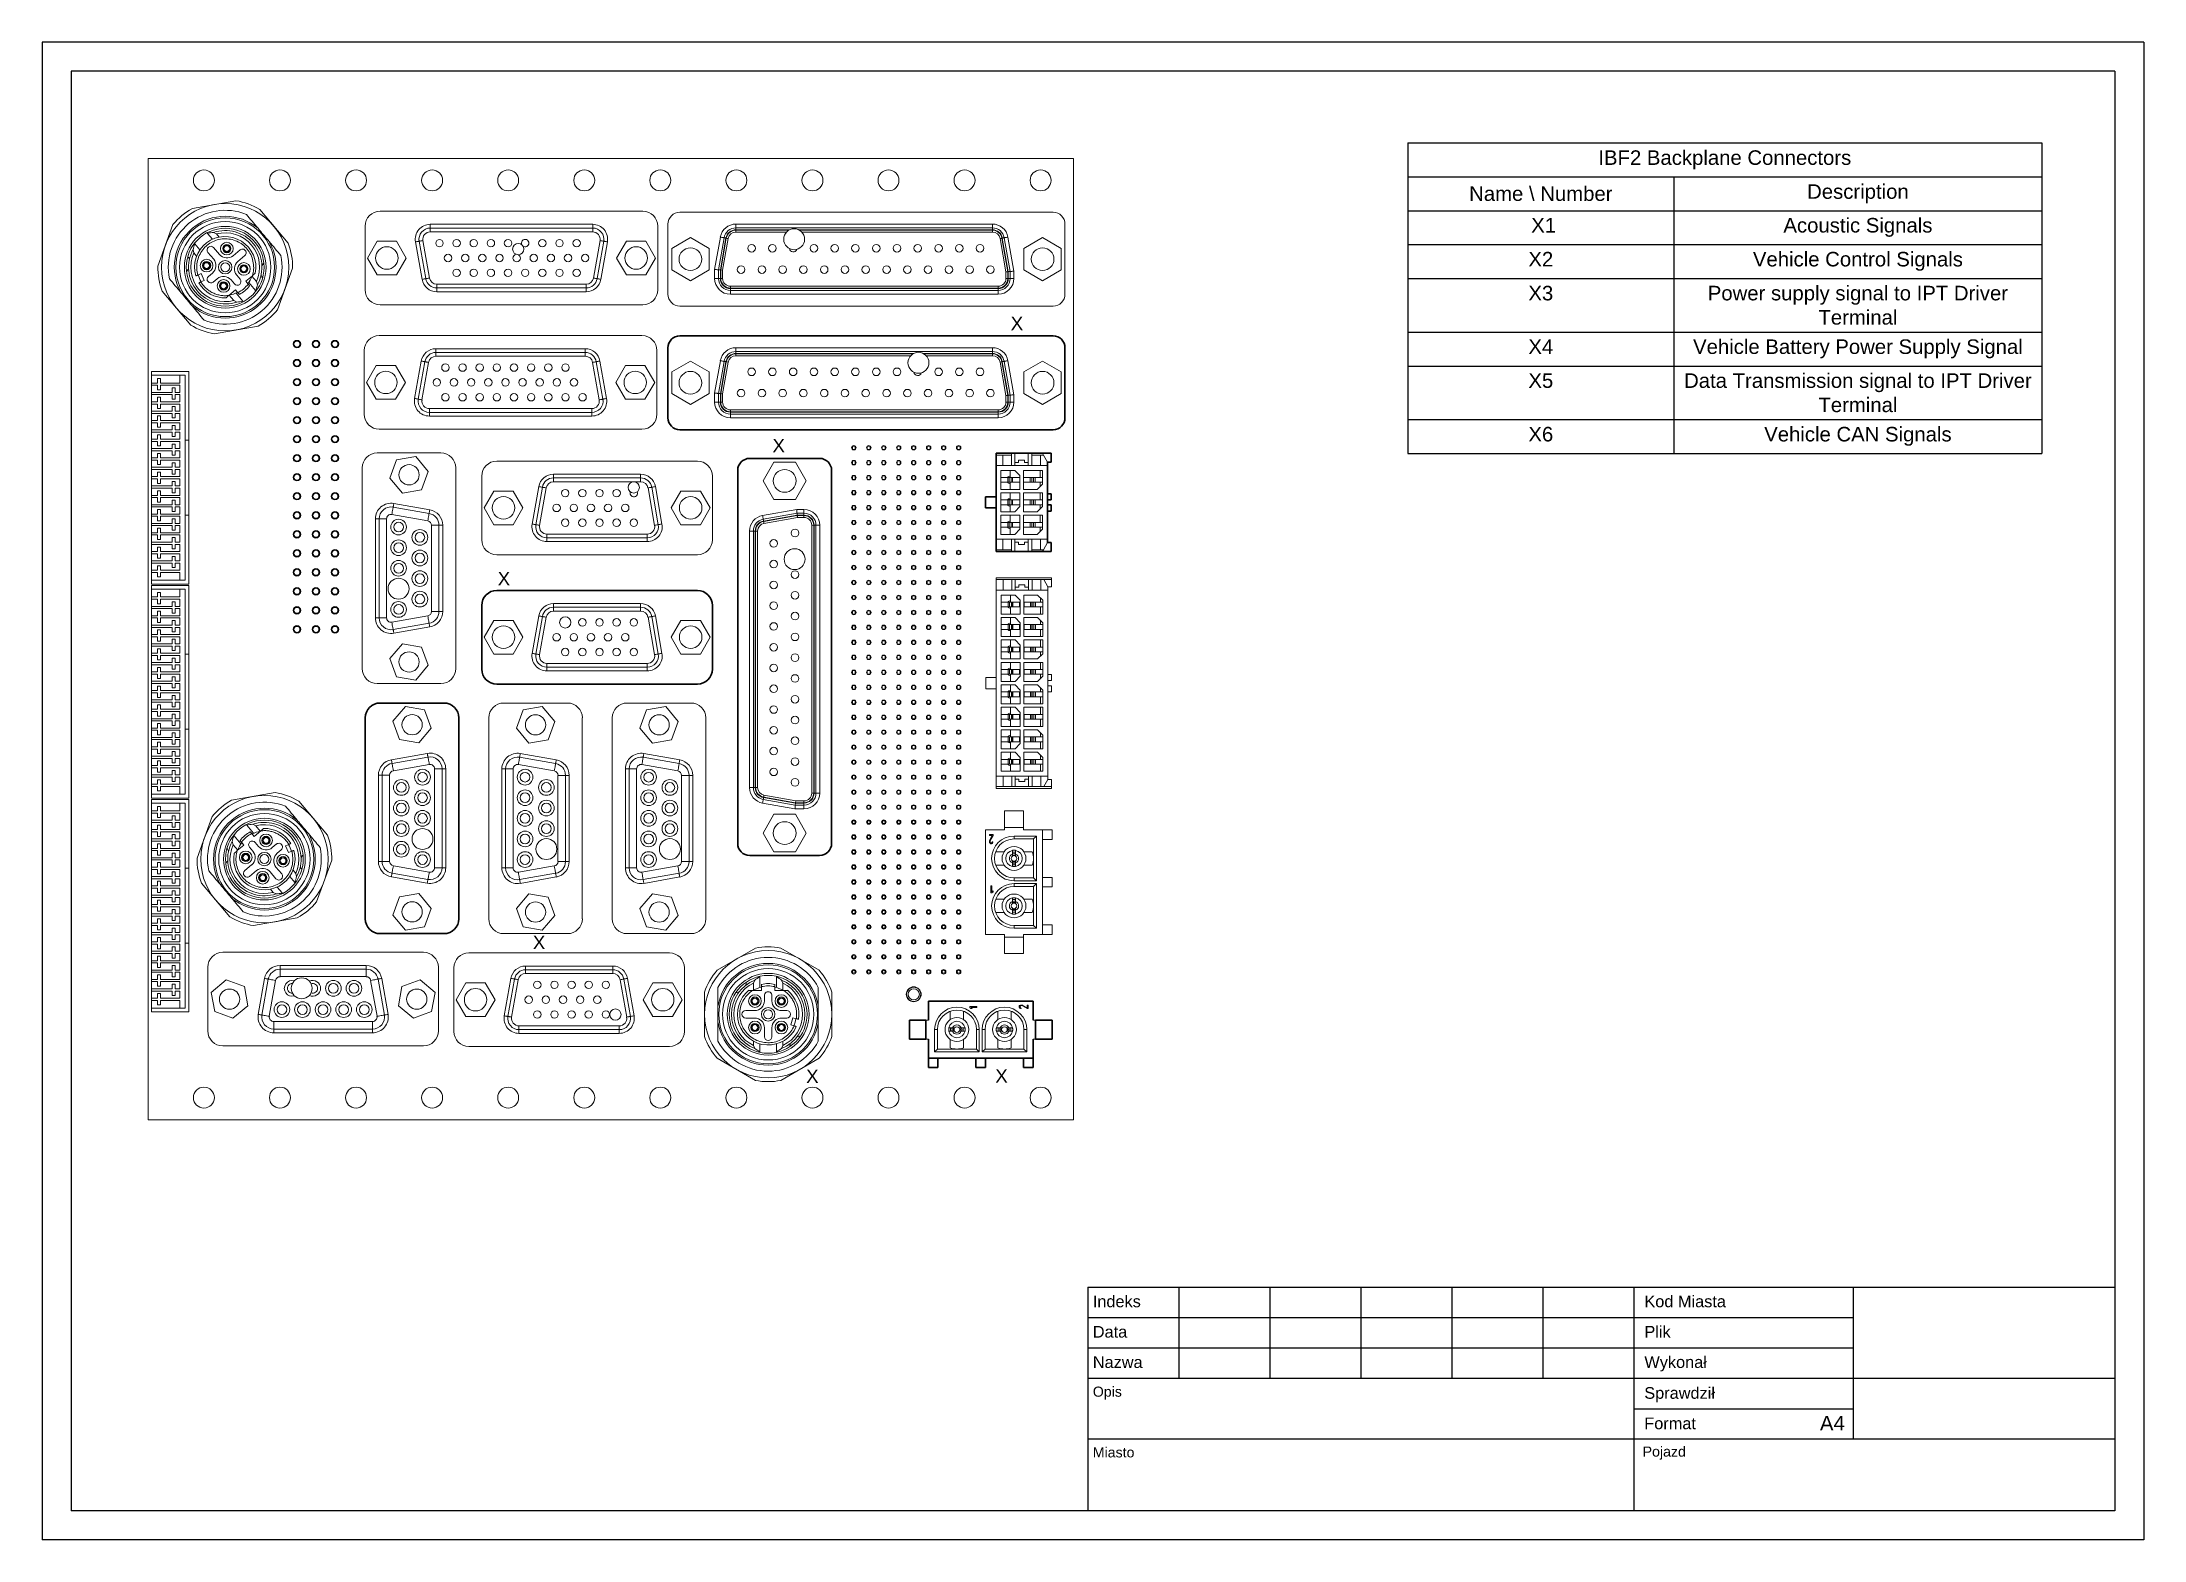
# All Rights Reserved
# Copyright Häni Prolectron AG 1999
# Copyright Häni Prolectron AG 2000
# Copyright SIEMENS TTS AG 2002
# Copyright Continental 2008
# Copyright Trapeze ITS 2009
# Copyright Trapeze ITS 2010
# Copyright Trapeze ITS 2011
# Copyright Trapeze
# Model space of a CAD drawing. Extents: x -194 to 239, y -574 to -265.
import ezdxf
from ezdxf.enums import TextEntityAlignment as Align

# ---------------------------------------------------------------- set-up
doc = ezdxf.new("R2010")
doc.units = 0
doc.header["$LTSCALE"] = 0.5
doc.layers.get('0').update_dxf_attribs({"linetype": 'CONTINUOUS'})
doc.layers.add('BEMASSUNG', color=7, linetype='CONTINUOUS')
doc.styles.get("Standard").update_dxf_attribs({"font": 'arial.ttf', "height": 3})

msp = doc.modelspace()

# ---------------------------------------------------------------- texts
at = {"color": 1, "lineweight": 5, "char_height": 2.76, "attachment_point": 1}
for heights, insert in [([0], (5.59, -321.3)), ([0], (-43.56, -346.49)), ([0], (-100.25, -373.94)), ([2.82], (-93, -448.97)), ([0], (-36.62, -476.59)), ([0], (2.41, -476.53))]:
    msp.add_mtext_dynamic_manual_height_columns('X', width=10, gutter_width=15, heights=heights, dxfattribs=dict(at, insert=insert))

# ---------------------------------------------------------------- blocks, each defined once
blk = doc.blocks.new('Test2012')
at = {"color": 7, "linetype": 'Continuous'}
for p, q in [((5.88, -6.79), (217.79, -6.79)), ((5.88, -6.79), (5.88, -52.97)), ((24.66, -6.79), (24.66, -25.57)), ((43.45, -6.79), (43.45, -25.57)), ((62.23, -6.79), (62.23, -25.57)), ((81.01, -6.79), (81.01, -25.57)), ((99.8, -6.79), (99.8, -25.57)), ((163.87, -38.1), (163.87, -6.79)), ((5.88, -13.05), (163.87, -13.05)), ((5.88, -19.31), (163.87, -19.31)), ((5.88, -25.57), (217.79, -25.57)), ((5.88, -38.1), (217.79, -38.1))]:
    blk.add_line(p, q, dxfattribs=at)
at = {"color": 7}
for p, q in [((118.58, -6.79), (118.58, -52.97)), ((118.63, -31.95), (163.87, -31.95))]:
    blk.add_line(p, q, dxfattribs=at)
at = {"layer": 'BEMASSUNG', "color": 7, "linetype": 'Continuous'}
for s, height, p in [('Indeks', 2.407, (6.93, -10.96)), ('Kod Miasta', 2.407, (120.73, -10.96)), ('Data', 2.407, (6.93, -17.23)), ('Plik', 2.407, (120.73, -17.22)), ('Nazwa', 2.407, (6.93, -23.49)), ('Wykonał', 2.407, (120.73, -23.48)), ('Opis', 2.087, (6.93, -29.42)), ('Sprawdził', 2.407, (120.71, -29.85)), ('Format', 2.407, (120.71, -36.12)), ('Miasto', 2.087, (6.93, -41.94)), ('Pojazd', 2.087, (120.37, -41.78))]:
    blk.add_text(s, height=height, dxfattribs=at).set_placement(p)
blk = doc.blocks.new('*T118')
at = {"color": 0, "linetype": 'ByBlock', "lineweight": -2, "transparency": 16777216}
for p, q in [((0, 0), (130.84, 0)), ((0, 0), (0, -64.1)), ((130.84, 0), (130.84, -64.1)), ((0, -7), (130.84, -7)), ((54.92, -7), (54.92, -64.1)), ((0, -14), (130.84, -14)), ((0, -21), (130.84, -21)), ((0, -28), (130.84, -28)), ((0, -39.05), (130.84, -39.05)), ((0, -46.05), (130.84, -46.05)), ((0, -57.1), (130.84, -57.1)), ((0, -64.1), (130.84, -64.1))]:
    blk.add_line(p, q, dxfattribs=at)
at = {"color": 0, "lineweight": 5, "transparency": 16777216, "char_height": 3}
for s, insert, width, attachment_point in [('{\\fArial|b0|i0|c238|p34;\\C256;IBF2 Backplane Connectors}', (65.42, -3.5), 127.8444, 5), ('{\\fArial|b0|i0|c238|p34;\\C256;Description}', (92.88, -10.5), 72.9216, 5), ('{\\fArial|b0|i0|c238|p34;\\C256;Name \\\\ Number}', (27.46, -10.5), 51.9229, 5), ('{\\C1;X6}', (27.46, -58.6), 51.9229, 2), ('{\\C1;Vehicle CAN Signals}', (92.88, -58.6), 72.9216, 2)]:
    blk.add_mtext(s, dxfattribs=dict(at, insert=insert, width=width, attachment_point=attachment_point))
at = {"color": 1, "lineweight": 5, "transparency": 16777216, "char_height": 3, "attachment_point": 2}
for s, insert, width in [(' X1', (27.46, -15.5), 51.9229), ('Acoustic Signals', (92.88, -15.5), 72.9216), ('X2', (27.46, -22.5), 51.9229), ('Vehicle {\\fArial|b0|i0|c238|p34;C}ontrol {\\fArial|b0|i0|c238|p34;S}ignals', (92.88, -22.5), 72.9216), ('X3', (27.46, -29.5), 51.9229), ('Power supply signal to IPT {\\fArial|b0|i0|c238|p34;D}river {\\fArial|b0|i0|c238|p34;T}erminal', (92.88, -29.5), 72.9216), ('X4', (27.46, -40.55), 51.9229), ('Vehicle Battery Power Supply Signal', (92.88, -40.55), 72.9216), ('X5', (27.46, -47.55), 51.9229), ('Data Transmission signal to IPT Driver Terminal', (92.88, -47.55), 72.9216)]:
    blk.add_mtext(s, dxfattribs=dict(at, insert=insert, width=width))

# ---------------------------------------------------------------- linework, layer by layer
for p, q in [((239.39, -264.62), (-194.26, -264.62)), ((-194.26, -264.62), (-194.26, -573.62)), ((239.39, -264.62), (239.39, -573.62)), ((-188.26, -270.62), (-188.26, -567.62)), ((233.39, -270.62), (-188.26, -270.62)), ((233.39, -270.62), (233.39, -567.62)), ((233.39, -567.62), (-188.26, -567.62)), ((239.39, -573.62), (-194.26, -573.62))]:
    msp.add_line(p, q)
at = {"color": 7, "linetype": 'Continuous', "lineweight": 5}
for p, q in [((-172.35, -288.61), (-172.35, -486.93)), ((18.54, -288.61), (-172.35, -288.61)), ((18.54, -486.93), (18.54, -288.61)), ((-154.25, -297.35), (-163.24, -298.94)), ((-143.47, -306.13), (-149.35, -299.13)), ((-167.24, -302.29), (-170.37, -310.87)), ((-127.61, -302.61), (-127.61, -315.73)), ((-70.3, -299.52), (-124.52, -299.52)), ((-114.17, -302.22), (-80.65, -302.22)), ((-114.17, -302.22), (-114.17, -302.99)), ((-114.17, -302.99), (-114.17, -303.76)), ((-114.17, -302.99), (-80.65, -302.99)), ((-80.65, -302.22), (-80.65, -302.99)), ((-80.65, -302.99), (-80.65, -303.76)), ((-67.21, -315.73), (-67.21, -302.61)), ((-65.12, -316.63), (-65.12, -302.19)), ((-62.65, -299.72), (14.32, -299.72)), ((-51.11, -302.17), (1.81, -302.17)), ((-51.11, -302.95), (-51.11, -302.17)), ((-51.11, -303.35), (-51.11, -302.95)), ((-51.11, -302.95), (1.81, -302.95)), ((-40.02, -303.35), (-51.11, -303.35)), ((-51.11, -303.82), (-51.11, -303.42)), ((-51.11, -303.42), (-40.17, -303.42)), ((1.81, -303.35), (-38.16, -303.35)), ((-38.02, -303.42), (1.81, -303.42)), ((1.81, -302.17), (1.81, -302.95)), ((1.81, -303.35), (1.81, -302.95)), ((1.81, -303.82), (1.81, -303.42)), ((16.79, -316.63), (16.79, -302.19)), ((-162.92, -308.1), (-163.11, -307.46)), ((-162.74, -306.26), (-162.71, -306.27)), ((-162.71, -306.27), (-161.69, -307.49)), ((-160.11, -304.09), (-160.11, -304.05)), ((-159.09, -305.31), (-160.11, -304.09)), ((-158.87, -303.9), (-158.27, -304.2)), ((-158.85, -307.03), (-157.66, -308.44)), ((-158.27, -304.2), (-157.71, -304.86)), ((-154.83, -308.69), (-153.41, -307.5)), ((-125.13, -305.69), (-127.14, -309.17)), ((-121.12, -305.69), (-125.13, -305.69)), ((-119.11, -309.17), (-121.12, -305.69)), ((-115.85, -313.57), (-117.21, -305.84)), ((-115.09, -313.43), (-116.45, -305.71)), ((-115.69, -305.58), (-114.33, -313.3)), ((-80.65, -303.76), (-114.17, -303.76)), ((-80.49, -313.3), (-79.13, -305.58)), ((-78.37, -305.71), (-79.73, -313.43)), ((-77.61, -305.84), (-78.97, -313.57)), ((-73.7, -305.69), (-75.71, -309.17)), ((-69.69, -305.69), (-73.7, -305.69)), ((-67.68, -309.17), (-69.69, -305.69)), ((-60.49, -304.95), (-64.35, -307.18)), ((-64.35, -307.18), (-64.35, -311.64)), ((-56.63, -307.18), (-60.49, -304.95)), ((-56.63, -311.64), (-56.63, -307.18)), ((-55.49, -311.54), (-54.31, -304.86)), ((-54.7, -311.6), (-53.54, -305)), ((-53.15, -305.06), (-54.31, -311.64)), ((-54.23, -311.64), (-53.08, -305.08)), ((-52.69, -305.15), (-53.84, -311.68)), ((-40.67, -303.82), (-51.11, -303.82)), ((1.81, -303.82), (-37.52, -303.82)), ((4.61, -312.03), (3.4, -305.15)), ((3.79, -305.08), (5.01, -312)), ((5.08, -311.99), (3.86, -305.06)), ((4.25, -305), (5.48, -311.96)), ((5.02, -304.86), (6.26, -311.89)), ((12.17, -304.95), (8.3, -307.18)), ((8.3, -307.18), (8.3, -311.64)), ((16.03, -307.18), (12.17, -304.95)), ((16.03, -311.64), (16.03, -307.18)), ((-162.36, -308.77), (-162.92, -308.1)), ((-158.84, -309.44), (-160.04, -308.02)), ((-152.42, -308.68), (-153.84, -309.88)), ((-145.69, -319.85), (-142.57, -311.27)), ((-127.14, -309.17), (-125.13, -312.64)), ((-121.12, -312.64), (-119.11, -309.17)), ((-75.71, -309.17), (-73.7, -312.64)), ((-69.69, -312.64), (-67.68, -309.17)), ((-64.35, -311.64), (-60.49, -313.87)), ((-60.49, -313.87), (-56.63, -311.64)), ((-55.49, -313.39), (-55.49, -311.54)), ((-54.7, -313.39), (-54.7, -311.6)), ((-54.31, -311.64), (-54.31, -313.39)), ((-54.23, -313.39), (-54.23, -311.64)), ((-54.23, -311.64), (-53.84, -311.68)), ((-53.84, -311.68), (-53.84, -313.39)), ((4.61, -313.39), (4.61, -312.03)), ((5.01, -312), (5.01, -313.39)), ((5.08, -313.39), (5.08, -311.99)), ((5.48, -311.96), (5.48, -313.39)), ((6.26, -311.89), (6.26, -313.39)), ((8.3, -311.64), (12.17, -313.87)), ((12.17, -313.87), (16.03, -311.64)), ((-169.46, -316.01), (-163.59, -323.01)), ((-162.11, -312.68), (-161.45, -312.4)), ((-160.83, -313.81), (-161.49, -314.1)), ((-161.45, -312.4), (-160.83, -313.81)), ((-159.92, -312.96), (-159.09, -312.27)), ((-158.1, -313.45), (-158.93, -314.14)), ((-154.35, -315.75), (-155.71, -316.89)), ((-154.58, -314.53), (-155.27, -313.7)), ((-153.87, -316.33), (-154.35, -315.75)), ((-154.21, -316.4), (-152.82, -318.06)), ((-154.09, -312.7), (-153.39, -313.53)), ((-152.22, -313.96), (-150.86, -312.82)), ((-151.74, -314.55), (-152.22, -313.96)), ((-150.22, -315.87), (-151.61, -314.22)), ((-150.96, -312.91), (-150.01, -314.04)), ((-150.19, -315.88), (-150.22, -315.87)), ((-150.01, -314.04), (-149.82, -314.69)), ((-125.13, -312.64), (-121.12, -312.64)), ((-112.81, -314.58), (-112.81, -315.35)), ((-112.81, -314.58), (-82.01, -314.58)), ((-112.81, -315.35), (-112.81, -316.12)), ((-82.01, -315.35), (-112.81, -315.35)), ((-82.01, -316.12), (-112.81, -316.12)), ((-82.01, -314.58), (-82.01, -315.35)), ((-82.01, -315.35), (-82.01, -316.12)), ((-73.7, -312.64), (-69.69, -312.64)), ((-54.7, -313.39), (-55.49, -313.39)), ((-54.7, -313.39), (-54.31, -313.39)), ((-54.23, -313.39), (-53.84, -313.39)), ((-52.23, -315.39), (-52.23, -315)), ((-52.23, -315), (3, -315)), ((3, -315.39), (-52.23, -315.39)), ((-52.23, -315.86), (-52.23, -315.47)), ((-52.23, -315.47), (3, -315.47)), ((-52.23, -315.86), (-52.23, -316.65)), ((3, -315.86), (-52.23, -315.86)), ((3, -315.39), (3, -315)), ((3, -315.86), (3, -315.47)), ((3, -316.65), (3, -315.86)), ((5.01, -313.39), (4.61, -313.39)), ((5.48, -313.39), (5.08, -313.39)), ((6.26, -313.39), (5.48, -313.39)), ((-154.66, -317.94), (-155.62, -316.81)), ((-154.06, -318.25), (-154.66, -317.94)), ((-152.82, -318.06), (-152.82, -318.09)), ((-124.52, -318.82), (-70.3, -318.82)), ((14.32, -319.1), (-62.65, -319.1)), ((3, -316.65), (-52.23, -316.65)), ((-158.69, -324.79), (-149.69, -323.21)), ((-70.48, -325.18), (-124.7, -325.18)), ((-127.78, -328.27), (-127.78, -341.4)), ((-112.99, -327.88), (-82.19, -327.88)), ((-112.99, -328.65), (-112.99, -327.88)), ((-112.99, -329.42), (-112.99, -328.65)), ((-112.99, -328.65), (-82.19, -328.65)), ((-82.19, -329.42), (-112.99, -329.42)), ((-82.19, -328.65), (-82.19, -327.88)), ((-82.19, -329.42), (-82.19, -328.65)), ((-67.39, -341.4), (-67.39, -328.27)), ((-51.11, -327.67), (1.81, -327.67)), ((-51.11, -328.45), (-51.11, -327.67)), ((-51.11, -328.85), (-51.11, -328.45)), ((-51.11, -328.45), (1.81, -328.45)), ((-14.4, -328.85), (-51.11, -328.85)), ((-51.11, -329.32), (-51.11, -328.92)), ((-51.11, -328.92), (-14.54, -328.92)), ((-15.03, -329.32), (-51.11, -329.32)), ((1.81, -328.85), (-12.48, -328.85)), ((-12.33, -328.92), (1.81, -328.92)), ((1.81, -329.32), (-11.85, -329.32)), ((1.81, -327.67), (1.81, -328.45)), ((1.81, -328.85), (1.81, -328.45)), ((1.81, -329.32), (1.81, -328.92)), ((-171.7, -332.57), (-163.98, -332.57)), ((-171.7, -333.34), (-171.7, -332.57)), ((-171.7, -334.96), (-171.7, -333.34)), ((-164.75, -333.34), (-171.7, -333.34)), ((-165.83, -333.34), (-165.83, -334.96)), ((-164.75, -346.78), (-164.75, -333.34)), ((-163.98, -346.78), (-163.98, -332.57)), ((-125.31, -331.36), (-127.32, -334.83)), ((-121.3, -331.36), (-125.31, -331.36)), ((-119.29, -334.83), (-121.3, -331.36)), ((-117.39, -338.16), (-116.03, -330.43)), ((-116.63, -338.29), (-115.27, -330.57)), ((-114.51, -330.7), (-115.87, -338.42)), ((-79.31, -338.42), (-80.67, -330.7)), ((-79.91, -330.57), (-78.55, -338.29)), ((-79.15, -330.43), (-77.79, -338.16)), ((-73.88, -331.36), (-75.88, -334.83)), ((-69.87, -331.36), (-73.88, -331.36)), ((-67.86, -334.83), (-69.87, -331.36)), ((-60.49, -330.45), (-64.35, -332.68)), ((-64.35, -332.68), (-64.35, -337.14)), ((-56.63, -332.68), (-60.49, -330.45)), ((-56.63, -337.14), (-56.63, -332.68)), ((-55.49, -337.04), (-54.31, -330.36)), ((-54.7, -337.1), (-53.54, -330.5)), ((-53.15, -330.56), (-54.31, -337.14)), ((-54.23, -337.15), (-53.08, -330.58)), ((-52.69, -330.65), (-53.84, -337.18)), ((4.61, -337.53), (3.4, -330.65)), ((3.79, -330.58), (5.01, -337.5)), ((5.08, -337.49), (3.86, -330.56)), ((4.25, -330.5), (5.48, -337.46)), ((5.02, -330.36), (6.26, -337.39)), ((12.17, -330.45), (8.3, -332.68)), ((8.3, -332.68), (8.3, -337.14)), ((16.03, -332.68), (12.17, -330.45)), ((16.03, -337.14), (16.03, -332.68)), ((-171.7, -334.96), (-171.7, -335.42)), ((-171.7, -334.96), (-170.46, -334.96)), ((-171.7, -336.89), (-171.7, -335.42)), ((-170.46, -335.42), (-171.7, -335.42)), ((-171.7, -336.89), (-171.7, -337.35)), ((-171.7, -336.89), (-167.38, -336.89)), ((-171.7, -338.82), (-171.7, -337.35)), ((-167.38, -337.35), (-171.7, -337.35)), ((-170.46, -334.03), (-170.46, -334.96)), ((-170.46, -334.03), (-169.85, -334.03)), ((-170.46, -335.42), (-170.46, -336.35)), ((-169.85, -336.35), (-170.46, -336.35)), ((-169.85, -337.9), (-170.46, -337.9)), ((-170.46, -338.82), (-170.46, -337.9)), ((-169.85, -334.03), (-169.85, -334.96)), ((-165.83, -334.96), (-169.85, -334.96)), ((-169.85, -335.42), (-165.83, -335.42)), ((-169.85, -335.42), (-169.85, -336.35)), ((-169.85, -337.9), (-169.85, -338.82)), ((-166.76, -335.96), (-167.38, -335.96)), ((-167.38, -336.89), (-167.38, -335.96)), ((-167.38, -337.35), (-167.38, -338.28)), ((-166.76, -335.96), (-166.76, -336.89)), ((-166.76, -336.89), (-165.83, -336.89)), ((-165.83, -337.35), (-166.76, -337.35)), ((-166.76, -337.35), (-166.76, -338.28)), ((-165.83, -336.89), (-165.83, -335.42)), ((-165.83, -338.82), (-165.83, -337.35)), ((-127.32, -334.83), (-125.31, -338.31)), ((-121.3, -338.31), (-119.29, -334.83)), ((-75.88, -334.83), (-73.88, -338.31)), ((-69.87, -338.31), (-67.86, -334.83)), ((-64.35, -337.14), (-60.49, -339.37)), ((-60.49, -339.37), (-56.63, -337.14)), ((-55.49, -338.89), (-55.49, -337.04)), ((-54.7, -338.89), (-54.7, -337.1)), ((-54.31, -337.14), (-54.31, -338.89)), ((-54.23, -338.89), (-54.23, -337.15)), ((-53.84, -337.18), (-53.84, -338.89)), ((4.61, -338.89), (4.61, -337.53)), ((5.01, -337.5), (5.01, -338.89)), ((5.08, -338.89), (5.08, -337.49)), ((5.48, -337.46), (5.48, -338.89)), ((6.26, -337.39), (6.26, -338.89)), ((8.3, -337.14), (12.17, -339.37)), ((12.17, -339.37), (16.03, -337.14)), ((-171.7, -338.82), (-171.7, -339.29)), ((-170.46, -338.82), (-171.7, -338.82)), ((-171.7, -340.75), (-171.7, -339.29)), ((-170.46, -339.29), (-171.7, -339.29)), ((-171.7, -340.75), (-171.7, -341.22)), ((-171.7, -340.75), (-167.38, -340.75)), ((-171.7, -342.68), (-171.7, -341.22)), ((-167.38, -341.22), (-171.7, -341.22)), ((-170.46, -339.29), (-170.46, -340.21)), ((-169.85, -340.21), (-170.46, -340.21)), ((-170.46, -342.68), (-170.46, -341.76)), ((-169.85, -341.76), (-170.46, -341.76)), ((-165.83, -338.82), (-169.85, -338.82)), ((-169.85, -339.29), (-165.83, -339.29)), ((-169.85, -339.29), (-169.85, -340.21)), ((-169.85, -341.76), (-169.85, -342.68)), ((-166.76, -338.28), (-167.38, -338.28)), ((-166.76, -339.83), (-167.38, -339.83)), ((-167.38, -340.75), (-167.38, -339.83)), ((-167.38, -341.22), (-167.38, -342.14)), ((-166.76, -342.14), (-167.38, -342.14)), ((-166.76, -339.83), (-166.76, -340.75)), ((-166.76, -340.75), (-165.83, -340.75)), ((-165.83, -341.22), (-166.76, -341.22)), ((-166.76, -341.22), (-166.76, -342.14)), ((-165.83, -340.75), (-165.83, -339.29)), ((-165.83, -342.68), (-165.83, -341.22)), ((-125.31, -338.31), (-121.3, -338.31)), ((-114.35, -341.01), (-114.35, -340.24)), ((-114.35, -340.24), (-80.83, -340.24)), ((-114.35, -341.78), (-114.35, -341.01)), ((-80.83, -341.01), (-114.35, -341.01)), ((-80.83, -341.78), (-114.35, -341.78)), ((-80.83, -341.01), (-80.83, -340.24)), ((-80.83, -341.78), (-80.83, -341.01)), ((-73.88, -338.31), (-69.87, -338.31)), ((-54.7, -338.89), (-55.49, -338.89)), ((-54.7, -338.89), (-54.31, -338.89)), ((-54.23, -338.89), (-53.84, -338.89)), ((-52.23, -340.89), (-52.23, -340.5)), ((-52.23, -340.5), (3, -340.5)), ((3, -340.89), (-52.23, -340.89)), ((-52.23, -341.36), (-52.23, -340.97)), ((-52.23, -340.97), (3, -340.97)), ((-52.23, -341.36), (-52.23, -342.15)), ((3, -341.36), (-52.23, -341.36)), ((3, -342.15), (-52.23, -342.15)), ((3, -340.89), (3, -340.5)), ((3, -341.36), (3, -340.97)), ((3, -342.15), (3, -341.36)), ((5.01, -338.89), (4.61, -338.89)), ((5.48, -338.89), (5.08, -338.89)), ((6.26, -338.89), (5.48, -338.89)), ((-171.7, -342.68), (-171.7, -343.15)), ((-170.46, -342.68), (-171.7, -342.68)), ((-171.7, -344.61), (-171.7, -343.15)), ((-170.46, -343.15), (-171.7, -343.15)), ((-171.7, -344.61), (-171.7, -345.08)), ((-171.7, -344.61), (-167.38, -344.61)), ((-171.7, -346.54), (-171.7, -345.08)), ((-167.38, -345.08), (-171.7, -345.08)), ((-171.7, -346.54), (-171.7, -347.01)), ((-170.46, -346.54), (-171.7, -346.54)), ((-170.46, -343.15), (-170.46, -344.07)), ((-169.85, -344.07), (-170.46, -344.07)), ((-170.46, -346.54), (-170.46, -345.62)), ((-169.85, -345.62), (-170.46, -345.62)), ((-165.83, -342.68), (-169.85, -342.68)), ((-169.85, -343.15), (-165.83, -343.15)), ((-169.85, -343.15), (-169.85, -344.07)), ((-169.85, -345.62), (-169.85, -346.54)), ((-165.83, -346.54), (-169.85, -346.54)), ((-167.38, -344.61), (-167.38, -343.69)), ((-166.76, -343.69), (-167.38, -343.69)), ((-167.38, -345.08), (-167.38, -346)), ((-166.76, -346), (-167.38, -346)), ((-166.76, -343.69), (-166.76, -344.61)), ((-166.76, -344.61), (-165.83, -344.61)), ((-165.83, -345.08), (-166.76, -345.08)), ((-166.76, -345.08), (-166.76, -346)), ((-165.83, -344.61), (-165.83, -343.15)), ((-165.83, -346.54), (-165.83, -345.08)), ((-164.75, -362.22), (-164.75, -346.78)), ((-163.98, -346.78), (-164.75, -346.78)), ((-163.98, -362.22), (-163.98, -346.78)), ((-124.7, -344.48), (-70.48, -344.48)), ((-171.7, -348.48), (-171.7, -347.01)), ((-170.46, -347.01), (-171.7, -347.01)), ((-171.7, -348.48), (-171.7, -348.94)), ((-171.7, -348.48), (-167.38, -348.48)), ((-171.7, -350.41), (-171.7, -348.94)), ((-167.38, -348.94), (-171.7, -348.94)), ((-171.7, -350.41), (-171.7, -350.87)), ((-170.46, -350.41), (-171.7, -350.41)), ((-171.7, -352.34), (-171.7, -350.87)), ((-170.46, -350.87), (-171.7, -350.87)), ((-170.46, -347.01), (-170.46, -347.93)), ((-169.85, -347.93), (-170.46, -347.93)), ((-170.46, -350.41), (-170.46, -349.48)), ((-169.85, -349.48), (-170.46, -349.48)), ((-170.46, -350.87), (-170.46, -351.8)), ((-169.85, -347.01), (-165.83, -347.01)), ((-169.85, -347.01), (-169.85, -347.93)), ((-169.85, -349.48), (-169.85, -350.41)), ((-165.83, -350.41), (-169.85, -350.41)), ((-169.85, -350.87), (-165.83, -350.87)), ((-169.85, -350.87), (-169.85, -351.8)), ((-167.38, -348.48), (-167.38, -347.55)), ((-166.76, -347.55), (-167.38, -347.55)), ((-167.38, -348.94), (-167.38, -349.87)), ((-166.76, -349.87), (-167.38, -349.87)), ((-166.76, -347.55), (-166.76, -348.48)), ((-166.76, -348.48), (-165.83, -348.48)), ((-165.83, -348.94), (-166.76, -348.94)), ((-166.76, -348.94), (-166.76, -349.87)), ((-165.83, -348.48), (-165.83, -347.01)), ((-165.83, -350.41), (-165.83, -348.94)), ((-165.83, -352.34), (-165.83, -350.87)), ((-111.98, -349.39), (-125.11, -349.39)), ((-121.12, -350.81), (-122.49, -354.58)), ((-117.17, -350.11), (-121.12, -350.81)), ((-114.59, -353.19), (-117.17, -350.11)), ((-59.05, -351.07), (-100.45, -351.07)), ((-27.08, -347.96), (-26.47, -347.96)), ((-27.08, -348.65), (-27.08, -347.96)), ((-26.47, -348.65), (-27.08, -348.65)), ((-27.08, -351.04), (-26.47, -351.04)), ((-27.08, -351.74), (-27.08, -351.04)), ((-26.47, -347.96), (-26.47, -348.65)), ((-26.47, -351.04), (-26.47, -351.74)), ((-24, -347.96), (-23.38, -347.96)), ((-24, -348.65), (-24, -347.96)), ((-23.38, -348.65), (-24, -348.65)), ((-24, -351.04), (-23.38, -351.04)), ((-24, -351.74), (-24, -351.04)), ((-23.38, -347.96), (-23.38, -348.65)), ((-23.38, -351.04), (-23.38, -351.74)), ((-20.91, -348.65), (-20.91, -347.96)), ((-20.91, -347.96), (-20.29, -347.96)), ((-20.29, -348.65), (-20.91, -348.65)), ((-20.91, -351.04), (-20.29, -351.04)), ((-20.91, -351.74), (-20.91, -351.04)), ((-20.29, -347.96), (-20.29, -348.65)), ((-20.29, -351.04), (-20.29, -351.74)), ((-17.82, -347.96), (-17.2, -347.96)), ((-17.82, -348.65), (-17.82, -347.96)), ((-17.2, -348.65), (-17.82, -348.65)), ((-17.82, -351.04), (-17.2, -351.04)), ((-17.82, -351.74), (-17.82, -351.04)), ((-17.2, -347.96), (-17.2, -348.65)), ((-17.2, -351.04), (-17.2, -351.74)), ((-14.73, -348.65), (-14.73, -347.96)), ((-14.73, -347.96), (-14.11, -347.96)), ((-14.11, -348.65), (-14.73, -348.65)), ((-14.73, -351.04), (-14.11, -351.04)), ((-14.73, -351.74), (-14.73, -351.04)), ((-14.11, -347.96), (-14.11, -348.65)), ((-14.11, -351.04), (-14.11, -351.74)), ((-11.64, -347.96), (-11.02, -347.96)), ((-11.64, -348.65), (-11.64, -347.96)), ((-11.02, -348.65), (-11.64, -348.65)), ((-11.64, -351.04), (-11.02, -351.04)), ((-11.64, -351.74), (-11.64, -351.04)), ((-11.02, -347.96), (-11.02, -348.65)), ((-11.02, -351.04), (-11.02, -351.74)), ((-8.55, -348.65), (-8.55, -347.96)), ((-8.55, -347.96), (-7.93, -347.96)), ((-7.93, -348.65), (-8.55, -348.65)), ((-8.55, -351.74), (-8.55, -351.04)), ((-8.55, -351.04), (-7.93, -351.04)), ((-7.93, -347.96), (-7.93, -348.65)), ((-7.93, -351.04), (-7.93, -351.74)), ((-5.46, -348.65), (-5.46, -347.96)), ((-5.46, -347.96), (-4.84, -347.96)), ((-4.84, -348.65), (-5.46, -348.65)), ((-5.46, -351.74), (-5.46, -351.04)), ((-5.46, -351.04), (-4.84, -351.04)), ((-4.84, -347.96), (-4.84, -348.65)), ((-4.84, -351.04), (-4.84, -351.74)), ((2.56, -349.81), (3.99, -349.81)), ((3.99, -349.81), (5.73, -349.81)), ((3.99, -349.81), (3.99, -351.97)), ((5.73, -349.81), (5.73, -349.43)), ((5.73, -351.97), (5.73, -349.81)), ((6.46, -351.97), (6.46, -349.43)), ((8.42, -350.89), (7.19, -350.89)), ((7.19, -350.89), (7.19, -351.36)), ((8.42, -351.36), (8.42, -350.89)), ((9.16, -349.43), (9.16, -351.97)), ((9.98, -349.43), (9.98, -349.81)), ((9.98, -349.81), (11.71, -349.81)), ((9.98, -351.97), (9.98, -349.81)), ((11.71, -349.81), (12.38, -349.81)), ((11.71, -351.97), (11.71, -349.81)), ((12.38, -349.81), (12.18, -349.43)), ((12.38, -349.81), (13.15, -351.28)), ((-171.7, -352.34), (-171.7, -352.8)), ((-171.7, -352.34), (-167.38, -352.34)), ((-171.7, -354.27), (-171.7, -352.8)), ((-167.38, -352.8), (-171.7, -352.8)), ((-171.7, -354.27), (-171.7, -354.73)), ((-170.46, -354.27), (-171.7, -354.27)), ((-171.7, -356.2), (-171.7, -354.73)), ((-170.46, -354.73), (-171.7, -354.73)), ((-169.85, -351.8), (-170.46, -351.8)), ((-169.85, -353.34), (-170.46, -353.34)), ((-170.46, -354.27), (-170.46, -353.34)), ((-170.46, -354.73), (-170.46, -355.66)), ((-169.85, -353.34), (-169.85, -354.27)), ((-165.83, -354.27), (-169.85, -354.27)), ((-169.85, -354.73), (-165.83, -354.73)), ((-169.85, -354.73), (-169.85, -355.66)), ((-166.76, -351.41), (-167.38, -351.41)), ((-167.38, -352.34), (-167.38, -351.41)), ((-167.38, -352.8), (-167.38, -353.73)), ((-166.76, -353.73), (-167.38, -353.73)), ((-167.38, -356.2), (-167.38, -355.27)), ((-166.76, -355.27), (-167.38, -355.27)), ((-166.76, -351.41), (-166.76, -352.34)), ((-166.76, -352.34), (-165.83, -352.34)), ((-165.83, -352.8), (-166.76, -352.8)), ((-166.76, -352.8), (-166.76, -353.73)), ((-166.76, -355.27), (-166.76, -356.2)), ((-165.83, -354.27), (-165.83, -352.8)), ((-165.83, -356.2), (-165.83, -354.73)), ((-128.2, -393.87), (-128.2, -352.48)), ((-122.49, -354.58), (-119.91, -357.65)), ((-115.96, -356.96), (-114.59, -353.19)), ((-108.89, -352.48), (-108.89, -393.87)), ((-103.54, -354.16), (-103.54, -367.29)), ((-88.73, -353.77), (-70.76, -353.77)), ((-88.73, -353.77), (-88.73, -354.55)), ((-88.73, -355.32), (-88.73, -354.55)), ((-88.73, -354.55), (-70.76, -354.55)), ((-70.76, -355.32), (-88.73, -355.32)), ((-70.76, -353.77), (-70.76, -354.55)), ((-70.76, -354.55), (-70.76, -355.32)), ((-55.96, -367.29), (-55.96, -354.16)), ((-43.27, -351.28), (-45.5, -355.14)), ((-45.5, -355.14), (-43.27, -359)), ((-38.82, -351.28), (-43.27, -351.28)), ((-36.59, -355.14), (-38.82, -351.28)), ((-38.82, -359), (-36.59, -355.14)), ((-26.47, -351.74), (-27.08, -351.74)), ((-27.08, -354.13), (-26.47, -354.13)), ((-27.08, -354.83), (-27.08, -354.13)), ((-26.47, -354.83), (-27.08, -354.83)), ((-26.47, -354.13), (-26.47, -354.83)), ((-23.38, -351.74), (-24, -351.74)), ((-24, -354.83), (-24, -354.13)), ((-24, -354.13), (-23.38, -354.13)), ((-23.38, -354.83), (-24, -354.83)), ((-23.38, -354.13), (-23.38, -354.83)), ((-20.29, -351.74), (-20.91, -351.74)), ((-20.91, -354.13), (-20.29, -354.13)), ((-20.91, -354.83), (-20.91, -354.13)), ((-20.29, -354.83), (-20.91, -354.83)), ((-20.29, -354.13), (-20.29, -354.83)), ((-17.2, -351.74), (-17.82, -351.74)), ((-17.82, -354.83), (-17.82, -354.13)), ((-17.82, -354.13), (-17.2, -354.13)), ((-17.2, -354.83), (-17.82, -354.83)), ((-17.2, -354.13), (-17.2, -354.83)), ((-14.11, -351.74), (-14.73, -351.74)), ((-14.73, -354.13), (-14.11, -354.13)), ((-14.73, -354.83), (-14.73, -354.13)), ((-14.11, -354.83), (-14.73, -354.83)), ((-14.11, -354.13), (-14.11, -354.83)), ((-11.02, -351.74), (-11.64, -351.74)), ((-11.64, -354.13), (-11.02, -354.13)), ((-11.64, -354.83), (-11.64, -354.13)), ((-11.02, -354.83), (-11.64, -354.83)), ((-11.02, -354.13), (-11.02, -354.83)), ((-7.93, -351.74), (-8.55, -351.74)), ((-8.55, -354.13), (-7.93, -354.13)), ((-8.55, -354.83), (-8.55, -354.13)), ((-7.93, -354.83), (-8.55, -354.83)), ((-7.93, -354.13), (-7.93, -354.83)), ((-4.84, -351.74), (-5.46, -351.74)), ((-5.46, -354.13), (-4.84, -354.13)), ((-5.46, -354.83), (-5.46, -354.13)), ((-4.84, -354.83), (-5.46, -354.83)), ((-4.84, -354.13), (-4.84, -354.83)), ((3.99, -351.97), (2.56, -351.97)), ((3.57, -356.91), (3.57, -352.99)), ((3.57, -352.99), (6.42, -352.99)), ((3.57, -354.45), (5, -354.45)), ((5, -355.44), (3.57, -355.44)), ((11.71, -351.97), (3.99, -351.97)), ((5, -354.45), (5.49, -354.45)), ((5, -355.44), (5, -354.45)), ((5, -355.44), (5.49, -355.44)), ((5.3, -354.45), (5.3, -355.44)), ((5.49, -352.99), (5.49, -354.45)), ((5.49, -354.45), (5.98, -354.45)), ((5.49, -355.44), (5.49, -356.91)), ((5.49, -355.44), (5.98, -355.44)), ((5.68, -355.44), (5.68, -354.45)), ((5.98, -354.45), (5.98, -355.44)), ((5.98, -354.45), (7.5, -354.45)), ((7.5, -355.44), (5.98, -355.44)), ((6.42, -352.99), (7.5, -354.07)), ((7.19, -351.36), (6.46, -351.36)), ((7.5, -354.07), (7.5, -356.91)), ((8.21, -356.91), (8.21, -352.99)), ((8.21, -352.99), (12.13, -352.99)), ((8.21, -354.45), (9.63, -354.45)), ((9.63, -355.44), (8.21, -355.44)), ((9.16, -351.36), (8.42, -351.36)), ((9.63, -354.45), (10.62, -354.45)), ((9.63, -355.44), (9.63, -354.45)), ((9.63, -355.44), (10.62, -355.44)), ((9.93, -354.45), (9.93, -355.44)), ((10.32, -354.45), (10.32, -355.44)), ((10.62, -354.45), (10.62, -355.44)), ((10.62, -354.45), (12.13, -354.45)), ((12.13, -355.44), (10.62, -355.44)), ((11.67, -352.99), (11.67, -354.45)), ((11.67, -356.29), (11.67, -355.44)), ((13.15, -351.97), (11.71, -351.97)), ((12.13, -352.99), (12.13, -355.83)), ((-171.7, -356.2), (-171.7, -356.66)), ((-171.7, -356.2), (-167.38, -356.2)), ((-171.7, -358.13), (-171.7, -356.66)), ((-167.38, -356.66), (-171.7, -356.66)), ((-171.7, -358.13), (-171.7, -358.59)), ((-170.46, -358.13), (-171.7, -358.13)), ((-171.7, -360.06), (-171.7, -358.59)), ((-170.46, -358.59), (-171.7, -358.59)), ((-169.85, -355.66), (-170.46, -355.66)), ((-170.46, -358.13), (-170.46, -357.2)), ((-169.85, -357.2), (-170.46, -357.2)), ((-170.46, -358.59), (-170.46, -359.52)), ((-169.85, -359.52), (-170.46, -359.52)), ((-169.85, -357.2), (-169.85, -358.13)), ((-165.83, -358.13), (-169.85, -358.13)), ((-169.85, -358.59), (-165.83, -358.59)), ((-169.85, -358.59), (-169.85, -359.52)), ((-167.38, -356.66), (-167.38, -357.59)), ((-166.76, -357.59), (-167.38, -357.59)), ((-166.76, -359.13), (-167.38, -359.13)), ((-167.38, -360.06), (-167.38, -359.13)), ((-166.76, -356.2), (-165.83, -356.2)), ((-165.83, -356.66), (-166.76, -356.66)), ((-166.76, -356.66), (-166.76, -357.59)), ((-166.76, -359.13), (-166.76, -360.06)), ((-165.83, -358.13), (-165.83, -356.66)), ((-165.83, -360.06), (-165.83, -358.59)), ((-121.69, -359.8), (-114.27, -361.11)), ((-119.91, -357.65), (-115.96, -356.96)), ((-101.06, -357.25), (-103.07, -360.72)), ((-97.05, -357.25), (-101.06, -357.25)), ((-95.04, -360.72), (-97.05, -357.25)), ((-93.14, -364.05), (-91.77, -356.33)), ((-92.38, -364.18), (-91.01, -356.46)), ((-90.25, -356.59), (-91.62, -364.32)), ((-67.88, -364.32), (-69.24, -356.59)), ((-68.48, -356.46), (-67.12, -364.18)), ((-67.72, -356.33), (-66.36, -364.05)), ((-62.45, -357.25), (-64.45, -360.72)), ((-58.43, -357.25), (-62.45, -357.25)), ((-56.43, -360.72), (-58.43, -357.25)), ((-43.27, -359), (-38.82, -359)), ((-27.08, -357.22), (-26.47, -357.22)), ((-27.08, -357.92), (-27.08, -357.22)), ((-26.47, -357.92), (-27.08, -357.92)), ((-26.47, -357.22), (-26.47, -357.92)), ((-24, -357.22), (-23.38, -357.22)), ((-24, -357.92), (-24, -357.22)), ((-23.38, -357.92), (-24, -357.92)), ((-23.38, -357.22), (-23.38, -357.92)), ((-20.91, -357.22), (-20.29, -357.22)), ((-20.91, -357.92), (-20.91, -357.22)), ((-20.29, -357.92), (-20.91, -357.92)), ((-20.29, -357.22), (-20.29, -357.92)), ((-17.82, -357.22), (-17.2, -357.22)), ((-17.82, -357.92), (-17.82, -357.22)), ((-17.2, -357.92), (-17.82, -357.92)), ((-17.2, -357.22), (-17.2, -357.92)), ((-14.73, -357.22), (-14.11, -357.22)), ((-14.73, -357.92), (-14.73, -357.22)), ((-14.11, -357.92), (-14.73, -357.92)), ((-14.11, -357.22), (-14.11, -357.92)), ((-11.64, -357.22), (-11.02, -357.22)), ((-11.64, -357.92), (-11.64, -357.22)), ((-11.02, -357.92), (-11.64, -357.92)), ((-11.02, -357.22), (-11.02, -357.92)), ((-8.55, -357.22), (-7.93, -357.22)), ((-8.55, -357.92), (-8.55, -357.22)), ((-7.93, -357.92), (-8.55, -357.92)), ((-7.93, -357.22), (-7.93, -357.92)), ((-5.46, -357.22), (-4.84, -357.22)), ((-5.46, -357.92), (-5.46, -357.22)), ((-4.84, -357.92), (-5.46, -357.92)), ((-4.84, -357.22), (-4.84, -357.92)), ((7.5, -356.91), (3.57, -356.91)), ((3.57, -357.62), (7.5, -357.62)), ((3.57, -361.54), (3.57, -357.62)), ((3.57, -359.09), (5, -359.09)), ((5, -359.09), (5.49, -359.09)), ((5, -360.07), (5, -359.09)), ((5.3, -359.09), (5.3, -360.07)), ((5.49, -357.62), (5.49, -359.09)), ((5.49, -359.09), (5.98, -359.09)), ((5.68, -360.07), (5.68, -359.09)), ((5.98, -359.09), (7.5, -359.09)), ((5.98, -359.09), (5.98, -360.07)), ((7.5, -357.62), (7.5, -360.46)), ((11.05, -356.91), (8.21, -356.91)), ((8.21, -361.54), (8.21, -357.62)), ((8.21, -357.62), (12.13, -357.62)), ((8.21, -359.09), (9.63, -359.09)), ((9.63, -359.09), (10.62, -359.09)), ((9.63, -360.07), (9.63, -359.09)), ((9.93, -359.09), (9.93, -360.07)), ((10.32, -359.09), (10.32, -360.07)), ((10.62, -359.09), (10.62, -360.07)), ((10.62, -359.09), (12.13, -359.09)), ((12.13, -355.83), (11.05, -356.91)), ((11.67, -359.09), (11.67, -357.62)), ((12.13, -357.62), (12.13, -360.46)), ((-171.7, -360.06), (-171.7, -360.52)), ((-171.7, -360.06), (-167.38, -360.06)), ((-171.7, -361.99), (-171.7, -360.52)), ((-167.38, -360.52), (-171.7, -360.52)), ((-171.7, -361.99), (-171.7, -362.45)), ((-170.46, -361.99), (-171.7, -361.99)), ((-171.7, -363.92), (-171.7, -362.45)), ((-170.46, -362.45), (-171.7, -362.45)), ((-171.7, -363.92), (-171.7, -364.38)), ((-171.7, -363.92), (-167.38, -363.92)), ((-169.85, -361.06), (-170.46, -361.06)), ((-170.46, -361.99), (-170.46, -361.06)), ((-170.46, -362.45), (-170.46, -363.38)), ((-169.85, -363.38), (-170.46, -363.38)), ((-169.85, -361.06), (-169.85, -361.99)), ((-165.83, -361.99), (-169.85, -361.99)), ((-169.85, -362.45), (-165.83, -362.45)), ((-169.85, -362.45), (-169.85, -363.38)), ((-167.38, -360.52), (-167.38, -361.45)), ((-166.76, -361.45), (-167.38, -361.45)), ((-167.38, -363.92), (-167.38, -362.99)), ((-166.76, -362.99), (-167.38, -362.99)), ((-166.76, -360.06), (-165.83, -360.06)), ((-165.83, -360.52), (-166.76, -360.52)), ((-166.76, -360.52), (-166.76, -361.45)), ((-166.76, -362.99), (-166.76, -363.92)), ((-166.76, -363.92), (-165.83, -363.92)), ((-165.83, -361.99), (-165.83, -360.52)), ((-165.83, -363.92), (-165.83, -362.45)), ((-164.75, -375.66), (-164.75, -362.22)), ((-163.98, -362.22), (-164.75, -362.22)), ((-163.98, -376.43), (-163.98, -362.22)), ((-124.72, -363), (-125.49, -363)), ((-125.49, -383.38), (-125.49, -363)), ((-123.18, -363), (-124.72, -363)), ((-124.72, -383.38), (-124.72, -363)), ((-123.18, -363), (-123.18, -383.38)), ((-114.67, -363.39), (-122.09, -362.08)), ((-121.82, -360.56), (-114.41, -361.87)), ((-103.07, -360.72), (-101.06, -364.2)), ((-101.06, -364.2), (-97.05, -364.2)), ((-97.05, -364.2), (-95.04, -360.72)), ((-64.45, -360.72), (-62.45, -364.2)), ((-62.45, -364.2), (-58.43, -364.2)), ((-58.43, -364.2), (-56.43, -360.72)), ((-45.59, -362.28), (-38.56, -361.04)), ((-45.46, -363.06), (-38.49, -361.83)), ((-38.46, -362.22), (-45.39, -363.44)), ((-45.37, -363.52), (-38.45, -362.3)), ((-45.37, -363.52), (-45.31, -363.91)), ((-38.42, -362.69), (-45.31, -363.91)), ((-38.56, -361.04), (-37.06, -361.04)), ((-38.49, -361.83), (-37.06, -361.83)), ((-37.06, -362.22), (-38.46, -362.22)), ((-38.45, -362.3), (-37.06, -362.3)), ((-37.06, -362.69), (-38.42, -362.69)), ((-37.06, -361.04), (-37.06, -361.83)), ((-37.06, -361.83), (-37.06, -362.22)), ((-37.06, -362.3), (-37.06, -362.69)), ((-27.08, -361.01), (-27.08, -360.31)), ((-27.08, -360.31), (-26.47, -360.31)), ((-26.47, -361.01), (-27.08, -361.01)), ((-27.08, -363.4), (-26.47, -363.4)), ((-27.08, -364.1), (-27.08, -363.4)), ((-26.47, -364.1), (-27.08, -364.1)), ((-26.47, -360.31), (-26.47, -361.01)), ((-26.47, -363.4), (-26.47, -364.1)), ((-24, -361.01), (-24, -360.31)), ((-24, -360.31), (-23.38, -360.31)), ((-23.38, -361.01), (-24, -361.01)), ((-24, -363.4), (-23.38, -363.4)), ((-24, -364.1), (-24, -363.4)), ((-23.38, -364.1), (-24, -364.1)), ((-23.38, -360.31), (-23.38, -361.01)), ((-23.38, -363.4), (-23.38, -364.1)), ((-20.91, -360.31), (-20.29, -360.31)), ((-20.91, -361.01), (-20.91, -360.31)), ((-20.29, -361.01), (-20.91, -361.01)), ((-20.91, -363.4), (-20.29, -363.4)), ((-20.91, -364.1), (-20.91, -363.4)), ((-20.29, -364.1), (-20.91, -364.1)), ((-20.29, -360.31), (-20.29, -361.01)), ((-20.29, -363.4), (-20.29, -364.1)), ((-17.82, -360.31), (-17.2, -360.31)), ((-17.82, -361.01), (-17.82, -360.31)), ((-17.2, -361.01), (-17.82, -361.01)), ((-17.82, -363.4), (-17.2, -363.4)), ((-17.82, -364.1), (-17.82, -363.4)), ((-17.2, -364.1), (-17.82, -364.1)), ((-17.2, -360.31), (-17.2, -361.01)), ((-17.2, -363.4), (-17.2, -364.1)), ((-14.73, -360.31), (-14.11, -360.31)), ((-14.73, -361.01), (-14.73, -360.31)), ((-14.11, -361.01), (-14.73, -361.01)), ((-14.73, -364.1), (-14.73, -363.4)), ((-14.73, -363.4), (-14.11, -363.4)), ((-14.11, -364.1), (-14.73, -364.1)), ((-14.11, -360.31), (-14.11, -361.01)), ((-14.11, -363.4), (-14.11, -364.1)), ((-11.64, -361.01), (-11.64, -360.31)), ((-11.64, -360.31), (-11.02, -360.31)), ((-11.02, -361.01), (-11.64, -361.01)), ((-11.64, -363.4), (-11.02, -363.4)), ((-11.64, -364.1), (-11.64, -363.4)), ((-11.02, -364.1), (-11.64, -364.1)), ((-11.02, -360.31), (-11.02, -361.01)), ((-11.02, -363.4), (-11.02, -364.1)), ((-8.55, -360.31), (-7.93, -360.31)), ((-8.55, -361.01), (-8.55, -360.31)), ((-7.93, -361.01), (-8.55, -361.01)), ((-8.55, -363.4), (-7.93, -363.4)), ((-8.55, -364.1), (-8.55, -363.4)), ((-7.93, -364.1), (-8.55, -364.1)), ((-7.93, -360.31), (-7.93, -361.01)), ((-7.93, -363.4), (-7.93, -364.1)), ((-5.46, -361.01), (-5.46, -360.31)), ((-5.46, -360.31), (-4.84, -360.31)), ((-4.84, -361.01), (-5.46, -361.01)), ((-5.46, -364.1), (-5.46, -363.4)), ((-5.46, -363.4), (-4.84, -363.4)), ((-4.84, -364.1), (-5.46, -364.1)), ((-4.84, -360.31), (-4.84, -361.01)), ((-4.84, -363.4), (-4.84, -364.1)), ((5, -360.07), (3.57, -360.07)), ((6.42, -361.54), (3.57, -361.54)), ((3.57, -362.25), (7.5, -362.25)), ((3.57, -366.18), (3.57, -362.25)), ((3.57, -363.72), (5, -363.72)), ((5, -360.07), (5.49, -360.07)), ((5, -363.72), (5.49, -363.72)), ((5, -364.71), (5, -363.72)), ((5.3, -363.72), (5.3, -364.71)), ((5.49, -360.07), (5.49, -361.54)), ((5.49, -360.07), (5.98, -360.07)), ((5.49, -362.25), (5.49, -363.72)), ((5.49, -363.72), (5.98, -363.72)), ((5.68, -364.71), (5.68, -363.72)), ((7.5, -360.07), (5.98, -360.07)), ((5.98, -363.72), (5.98, -364.71)), ((5.98, -363.72), (7.5, -363.72)), ((7.5, -360.46), (6.42, -361.54)), ((7.5, -362.25), (7.5, -365.09)), ((9.63, -360.07), (8.21, -360.07)), ((11.05, -361.54), (8.21, -361.54)), ((8.21, -366.18), (8.21, -362.25)), ((8.21, -362.25), (12.13, -362.25)), ((8.21, -363.72), (9.63, -363.72)), ((9.63, -360.07), (10.62, -360.07)), ((9.63, -363.72), (10.62, -363.72)), ((9.63, -364.71), (9.63, -363.72)), ((9.93, -363.72), (9.93, -364.71)), ((10.32, -363.72), (10.32, -364.71)), ((12.13, -360.07), (10.62, -360.07)), ((10.62, -363.72), (10.62, -364.71)), ((10.62, -363.72), (12.13, -363.72)), ((12.13, -360.46), (11.05, -361.54)), ((11.67, -360.92), (11.67, -360.07)), ((11.67, -363.72), (11.67, -362.25)), ((12.13, -362.25), (12.13, -365.09)), ((-171.7, -365.85), (-171.7, -364.38)), ((-167.38, -364.38), (-171.7, -364.38)), ((-171.7, -365.85), (-171.7, -366.31)), ((-170.46, -365.85), (-171.7, -365.85)), ((-171.7, -367.78), (-171.7, -366.31)), ((-170.46, -366.31), (-171.7, -366.31)), ((-171.7, -367.78), (-171.7, -368.25)), ((-171.7, -367.78), (-167.38, -367.78)), ((-171.7, -369.71), (-171.7, -368.25)), ((-167.38, -368.25), (-171.7, -368.25)), ((-169.85, -364.92), (-170.46, -364.92)), ((-170.46, -365.85), (-170.46, -364.92)), ((-170.46, -366.31), (-170.46, -367.24)), ((-169.85, -367.24), (-170.46, -367.24)), ((-169.85, -364.92), (-169.85, -365.85)), ((-165.83, -365.85), (-169.85, -365.85)), ((-169.85, -366.31), (-165.83, -366.31)), ((-169.85, -366.31), (-169.85, -367.24)), ((-167.38, -364.38), (-167.38, -365.31)), ((-166.76, -365.31), (-167.38, -365.31)), ((-167.38, -367.78), (-167.38, -366.86)), ((-166.76, -366.86), (-167.38, -366.86)), ((-167.38, -368.25), (-167.38, -369.17)), ((-165.83, -364.38), (-166.76, -364.38)), ((-166.76, -364.38), (-166.76, -365.31)), ((-166.76, -366.86), (-166.76, -367.78)), ((-166.76, -367.78), (-165.83, -367.78)), ((-165.83, -368.25), (-166.76, -368.25)), ((-166.76, -368.25), (-166.76, -369.17)), ((-165.83, -365.85), (-165.83, -364.38)), ((-165.83, -367.78), (-165.83, -366.31)), ((-165.83, -369.71), (-165.83, -368.25)), ((-112.36, -364.3), (-113.91, -364.3)), ((-113.91, -382.08), (-113.91, -364.3)), ((-111.59, -364.3), (-112.36, -364.3)), ((-112.36, -364.3), (-112.36, -382.08)), ((-111.59, -364.3), (-111.59, -382.08)), ((-90.09, -366.13), (-90.09, -366.9)), ((-90.09, -366.13), (-69.4, -366.13)), ((-90.09, -366.9), (-90.09, -367.67)), ((-69.4, -366.9), (-90.09, -366.9)), ((-69.4, -367.67), (-90.09, -367.67)), ((-69.4, -366.9), (-69.4, -366.13)), ((-69.4, -366.9), (-69.4, -367.67)), ((-48.28, -418.41), (-48.28, -365.49)), ((-48.28, -365.49), (-47.5, -365.49)), ((-47.11, -365.49), (-47.5, -365.49)), ((-47.5, -418.41), (-47.5, -365.49)), ((-47.11, -365.49), (-47.11, -418.41)), ((-47.03, -418.41), (-47.03, -365.49)), ((-46.64, -365.49), (-47.03, -365.49)), ((-46.64, -365.49), (-46.64, -418.41)), ((-35.06, -364.3), (-35.45, -364.3)), ((-35.45, -419.54), (-35.45, -364.3)), ((-35.06, -364.3), (-35.06, -419.54)), ((-34.59, -364.3), (-34.98, -364.3)), ((-34.98, -419.54), (-34.98, -364.3)), ((-33.81, -364.3), (-34.59, -364.3)), ((-34.59, -364.3), (-34.59, -419.54)), ((-33.81, -364.3), (-33.81, -419.54)), ((-27.08, -367.19), (-27.08, -366.49)), ((-27.08, -366.49), (-26.47, -366.49)), ((-26.47, -367.19), (-27.08, -367.19)), ((-26.47, -366.49), (-26.47, -367.19)), ((-24, -366.49), (-23.38, -366.49)), ((-24, -367.19), (-24, -366.49)), ((-23.38, -367.19), (-24, -367.19)), ((-23.38, -366.49), (-23.38, -367.19)), ((-20.91, -366.49), (-20.29, -366.49)), ((-20.91, -367.19), (-20.91, -366.49)), ((-20.29, -367.19), (-20.91, -367.19)), ((-20.29, -366.49), (-20.29, -367.19)), ((-17.82, -366.49), (-17.2, -366.49)), ((-17.82, -367.19), (-17.82, -366.49)), ((-17.2, -367.19), (-17.82, -367.19)), ((-17.2, -366.49), (-17.2, -367.19)), ((-14.73, -367.19), (-14.73, -366.49)), ((-14.73, -366.49), (-14.11, -366.49)), ((-14.11, -367.19), (-14.73, -367.19)), ((-14.11, -366.49), (-14.11, -367.19)), ((-11.64, -366.49), (-11.02, -366.49)), ((-11.64, -367.19), (-11.64, -366.49)), ((-11.02, -367.19), (-11.64, -367.19)), ((-11.02, -366.49), (-11.02, -367.19)), ((-8.55, -366.49), (-7.93, -366.49)), ((-8.55, -367.19), (-8.55, -366.49)), ((-7.93, -367.19), (-8.55, -367.19)), ((-7.93, -366.49), (-7.93, -367.19)), ((-5.46, -366.49), (-4.84, -366.49)), ((-5.46, -367.19), (-5.46, -366.49)), ((-4.84, -367.19), (-5.46, -367.19)), ((-4.84, -366.49), (-4.84, -367.19)), ((2.56, -367.19), (3.99, -367.19)), ((5, -364.71), (3.57, -364.71)), ((6.42, -366.18), (3.57, -366.18)), ((3.99, -367.19), (3.99, -369.35)), ((3.99, -367.19), (11.71, -367.19)), ((5, -364.71), (5.49, -364.71)), ((5.49, -364.71), (5.49, -366.18)), ((5.49, -364.71), (5.98, -364.71)), ((5.73, -367.19), (5.73, -369.35)), ((7.5, -364.71), (5.98, -364.71)), ((7.5, -365.09), (6.42, -366.18)), ((6.46, -367.19), (6.46, -369.74)), ((7.19, -367.81), (6.46, -367.81)), ((7.19, -368.27), (7.19, -367.81)), ((8.42, -368.27), (7.19, -368.27)), ((9.63, -364.71), (8.21, -364.71)), ((11.05, -366.18), (8.21, -366.18)), ((9.16, -367.81), (8.42, -367.81)), ((8.42, -367.81), (8.42, -368.27)), ((9.16, -369.74), (9.16, -367.19)), ((9.63, -364.71), (10.62, -364.71)), ((9.98, -369.35), (9.98, -367.19)), ((12.13, -364.71), (10.62, -364.71)), ((12.13, -365.09), (11.05, -366.18)), ((11.67, -365.56), (11.67, -364.71)), ((11.71, -367.19), (13.15, -367.19)), ((11.71, -369.35), (11.71, -367.19)), ((13.15, -367.88), (12.38, -369.35)), ((-171.7, -369.71), (-171.7, -370.18)), ((-170.46, -369.71), (-171.7, -369.71)), ((-171.7, -371.64), (-171.7, -370.18)), ((-170.46, -370.18), (-171.7, -370.18)), ((-171.7, -371.64), (-171.7, -372.11)), ((-171.7, -371.64), (-167.38, -371.64)), ((-171.7, -373.57), (-171.7, -372.11)), ((-167.38, -372.11), (-171.7, -372.11)), ((-169.85, -368.79), (-170.46, -368.79)), ((-170.46, -369.71), (-170.46, -368.79)), ((-170.46, -370.18), (-170.46, -371.1)), ((-169.85, -371.1), (-170.46, -371.1)), ((-170.46, -373.57), (-170.46, -372.65)), ((-169.85, -372.65), (-170.46, -372.65)), ((-169.85, -368.79), (-169.85, -369.71)), ((-165.83, -369.71), (-169.85, -369.71)), ((-169.85, -370.18), (-165.83, -370.18)), ((-169.85, -370.18), (-169.85, -371.1)), ((-169.85, -372.65), (-169.85, -373.57)), ((-166.76, -369.17), (-167.38, -369.17)), ((-167.38, -371.64), (-167.38, -370.72)), ((-166.76, -370.72), (-167.38, -370.72)), ((-167.38, -372.11), (-167.38, -373.03)), ((-166.76, -370.72), (-166.76, -371.64)), ((-166.76, -371.64), (-165.83, -371.64)), ((-165.83, -372.11), (-166.76, -372.11)), ((-166.76, -372.11), (-166.76, -373.03)), ((-165.83, -371.64), (-165.83, -370.18)), ((-165.83, -373.57), (-165.83, -372.11)), ((-100.45, -370.38), (-59.05, -370.38)), ((-27.08, -370.27), (-27.08, -369.58)), ((-27.08, -369.58), (-26.47, -369.58)), ((-26.47, -370.27), (-27.08, -370.27)), ((-27.08, -372.67), (-26.47, -372.67)), ((-27.08, -373.36), (-27.08, -372.67)), ((-26.47, -369.58), (-26.47, -370.27)), ((-26.47, -372.67), (-26.47, -373.36)), ((-24, -369.58), (-23.38, -369.58)), ((-24, -370.27), (-24, -369.58)), ((-23.38, -370.27), (-24, -370.27)), ((-24, -372.67), (-23.38, -372.67)), ((-24, -373.36), (-24, -372.67)), ((-23.38, -369.58), (-23.38, -370.27)), ((-23.38, -372.67), (-23.38, -373.36)), ((-20.91, -369.58), (-20.29, -369.58)), ((-20.91, -370.27), (-20.91, -369.58)), ((-20.29, -370.27), (-20.91, -370.27)), ((-20.91, -372.67), (-20.29, -372.67)), ((-20.91, -373.36), (-20.91, -372.67)), ((-20.29, -369.58), (-20.29, -370.27)), ((-20.29, -372.67), (-20.29, -373.36)), ((-17.82, -370.27), (-17.82, -369.58)), ((-17.82, -369.58), (-17.2, -369.58)), ((-17.2, -370.27), (-17.82, -370.27)), ((-17.82, -372.67), (-17.2, -372.67)), ((-17.82, -373.36), (-17.82, -372.67)), ((-17.2, -369.58), (-17.2, -370.27)), ((-17.2, -372.67), (-17.2, -373.36)), ((-14.73, -369.58), (-14.11, -369.58)), ((-14.73, -370.27), (-14.73, -369.58)), ((-14.11, -370.27), (-14.73, -370.27)), ((-14.73, -372.67), (-14.11, -372.67)), ((-14.73, -373.36), (-14.73, -372.67)), ((-14.11, -369.58), (-14.11, -370.27)), ((-14.11, -372.67), (-14.11, -373.36)), ((-11.64, -369.58), (-11.02, -369.58)), ((-11.64, -370.27), (-11.64, -369.58)), ((-11.02, -370.27), (-11.64, -370.27)), ((-11.64, -372.67), (-11.02, -372.67)), ((-11.64, -373.36), (-11.64, -372.67)), ((-11.02, -369.58), (-11.02, -370.27)), ((-11.02, -372.67), (-11.02, -373.36)), ((-8.55, -369.58), (-7.93, -369.58)), ((-8.55, -370.27), (-8.55, -369.58)), ((-7.93, -370.27), (-8.55, -370.27)), ((-8.55, -373.36), (-8.55, -372.67)), ((-8.55, -372.67), (-7.93, -372.67)), ((-7.93, -369.58), (-7.93, -370.27)), ((-7.93, -372.67), (-7.93, -373.36)), ((-5.46, -369.58), (-4.84, -369.58)), ((-5.46, -370.27), (-5.46, -369.58)), ((-4.84, -370.27), (-5.46, -370.27)), ((-5.46, -372.67), (-4.84, -372.67)), ((-5.46, -373.36), (-5.46, -372.67)), ((-4.84, -369.58), (-4.84, -370.27)), ((-4.84, -372.67), (-4.84, -373.36)), ((3.99, -369.35), (2.56, -369.35)), ((3.99, -369.35), (5.73, -369.35)), ((5.73, -369.74), (5.73, -369.35)), ((11.71, -369.35), (9.98, -369.35)), ((9.98, -369.35), (9.98, -369.74)), ((12.38, -369.35), (11.71, -369.35)), ((12.18, -369.74), (12.38, -369.35)), ((-171.7, -373.57), (-171.7, -374.04)), ((-170.46, -373.57), (-171.7, -373.57)), ((-171.7, -375.66), (-171.7, -374.04)), ((-171.7, -374.04), (-170.46, -374.04)), ((-171.7, -375.66), (-164.75, -375.66)), ((-171.7, -375.66), (-171.7, -376.43)), ((-163.98, -376.43), (-171.7, -376.43)), ((-171.7, -376.71), (-163.98, -376.71)), ((-171.7, -377.48), (-171.7, -376.71)), ((-170.46, -374.96), (-170.46, -374.04)), ((-170.46, -374.96), (-169.85, -374.96)), ((-165.83, -373.57), (-169.85, -373.57)), ((-169.85, -374.04), (-165.83, -374.04)), ((-169.85, -374.04), (-169.85, -374.96)), ((-166.76, -373.03), (-167.38, -373.03)), ((-165.83, -375.66), (-165.83, -374.04)), ((-163.98, -390.92), (-163.98, -376.71)), ((-26.47, -373.36), (-27.08, -373.36)), ((-27.08, -375.76), (-26.47, -375.76)), ((-27.08, -376.45), (-27.08, -375.76)), ((-26.47, -376.45), (-27.08, -376.45)), ((-26.47, -375.76), (-26.47, -376.45)), ((-23.38, -373.36), (-24, -373.36)), ((-24, -375.76), (-23.38, -375.76)), ((-24, -376.45), (-24, -375.76)), ((-23.38, -376.45), (-24, -376.45)), ((-23.38, -375.76), (-23.38, -376.45)), ((-20.29, -373.36), (-20.91, -373.36)), ((-20.91, -375.76), (-20.29, -375.76)), ((-20.91, -376.45), (-20.91, -375.76)), ((-20.29, -376.45), (-20.91, -376.45)), ((-20.29, -375.76), (-20.29, -376.45)), ((-17.2, -373.36), (-17.82, -373.36)), ((-17.82, -375.76), (-17.2, -375.76)), ((-17.82, -376.45), (-17.82, -375.76)), ((-17.2, -376.45), (-17.82, -376.45)), ((-17.2, -375.76), (-17.2, -376.45)), ((-14.11, -373.36), (-14.73, -373.36)), ((-14.73, -375.76), (-14.11, -375.76)), ((-14.73, -376.45), (-14.73, -375.76)), ((-14.11, -376.45), (-14.73, -376.45)), ((-14.11, -375.76), (-14.11, -376.45)), ((-11.02, -373.36), (-11.64, -373.36)), ((-11.64, -375.76), (-11.02, -375.76)), ((-11.64, -376.45), (-11.64, -375.76)), ((-11.02, -376.45), (-11.64, -376.45)), ((-11.02, -375.76), (-11.02, -376.45)), ((-7.93, -373.36), (-8.55, -373.36)), ((-8.55, -376.45), (-8.55, -375.76)), ((-8.55, -375.76), (-7.93, -375.76)), ((-7.93, -376.45), (-8.55, -376.45)), ((-7.93, -375.76), (-7.93, -376.45)), ((-4.84, -373.36), (-5.46, -373.36)), ((-5.46, -375.76), (-4.84, -375.76)), ((-5.46, -376.45), (-5.46, -375.76)), ((-4.84, -376.45), (-5.46, -376.45)), ((-4.84, -375.76), (-4.84, -376.45)), ((14.01, -375.13), (2.62, -375.13)), ((2.62, -375.13), (2.62, -375.52)), ((2.62, -375.52), (4.06, -375.52)), ((2.62, -377.68), (2.62, -375.52)), ((4.06, -375.52), (5.8, -375.52)), ((4.06, -375.52), (4.06, -377.68)), ((5.8, -377.68), (5.8, -375.52)), ((5.8, -375.52), (6.52, -375.52)), ((6.52, -377.68), (6.52, -375.52)), ((6.52, -375.52), (9.23, -375.52)), ((7.26, -377.06), (6.52, -377.06)), ((8.49, -376.6), (7.26, -376.6)), ((7.26, -376.6), (7.26, -377.06)), ((8.49, -377.06), (8.49, -376.6)), ((9.23, -377.06), (8.49, -377.06)), ((9.23, -375.52), (9.23, -377.68)), ((9.23, -375.52), (10.04, -375.52)), ((10.04, -377.68), (10.04, -375.52)), ((10.04, -375.52), (11.78, -375.52)), ((11.78, -375.52), (12.45, -375.52)), ((11.78, -377.68), (11.78, -375.52)), ((12.45, -375.52), (14.01, -375.52)), ((12.45, -375.52), (13.22, -376.98)), ((13.22, -376.98), (14.01, -376.98)), ((13.22, -376.98), (13.22, -377.68)), ((14.01, -375.13), (14.01, -375.52)), ((14.01, -376.98), (14.01, -375.52)), ((-171.7, -379.1), (-171.7, -377.48)), ((-164.75, -377.48), (-171.7, -377.48)), ((-171.7, -379.1), (-171.7, -379.57)), ((-171.7, -379.1), (-170.46, -379.1)), ((-171.7, -381.03), (-171.7, -379.57)), ((-170.46, -379.57), (-171.7, -379.57)), ((-171.7, -381.03), (-171.7, -381.5)), ((-171.7, -381.03), (-167.38, -381.03)), ((-171.7, -382.97), (-171.7, -381.5)), ((-167.38, -381.5), (-171.7, -381.5)), ((-170.46, -378.18), (-170.46, -379.1)), ((-170.46, -378.18), (-169.85, -378.18)), ((-170.46, -379.57), (-170.46, -380.49)), ((-169.85, -380.49), (-170.46, -380.49)), ((-169.85, -378.18), (-169.85, -379.1)), ((-165.83, -379.1), (-169.85, -379.1)), ((-169.85, -379.57), (-165.83, -379.57)), ((-169.85, -379.57), (-169.85, -380.49)), ((-167.38, -381.03), (-167.38, -380.11)), ((-166.76, -380.11), (-167.38, -380.11)), ((-167.38, -381.5), (-167.38, -382.42)), ((-166.76, -380.11), (-166.76, -381.03)), ((-166.76, -381.03), (-165.83, -381.03)), ((-165.83, -381.5), (-166.76, -381.5)), ((-166.76, -381.5), (-166.76, -382.42)), ((-165.83, -377.48), (-165.83, -379.1)), ((-165.83, -381.03), (-165.83, -379.57)), ((-165.83, -382.97), (-165.83, -381.5)), ((-164.75, -390.92), (-164.75, -377.48)), ((-88.73, -380.45), (-88.73, -381.22)), ((-88.73, -380.45), (-70.76, -380.45)), ((-88.73, -381.99), (-88.73, -381.22)), ((-88.73, -381.22), (-70.76, -381.22)), ((-70.76, -380.45), (-70.76, -381.22)), ((-70.76, -381.22), (-70.76, -381.99)), ((-27.08, -378.85), (-26.47, -378.85)), ((-27.08, -379.54), (-27.08, -378.85)), ((-26.47, -379.54), (-27.08, -379.54)), ((-26.47, -378.85), (-26.47, -379.54)), ((-24, -378.85), (-23.38, -378.85)), ((-24, -379.54), (-24, -378.85)), ((-23.38, -379.54), (-24, -379.54)), ((-23.38, -378.85), (-23.38, -379.54)), ((-20.91, -379.54), (-20.91, -378.85)), ((-20.91, -378.85), (-20.29, -378.85)), ((-20.29, -379.54), (-20.91, -379.54)), ((-20.29, -378.85), (-20.29, -379.54)), ((-17.82, -379.54), (-17.82, -378.85)), ((-17.82, -378.85), (-17.2, -378.85)), ((-17.2, -379.54), (-17.82, -379.54)), ((-17.2, -378.85), (-17.2, -379.54)), ((-14.73, -378.85), (-14.11, -378.85)), ((-14.73, -379.54), (-14.73, -378.85)), ((-14.11, -379.54), (-14.73, -379.54)), ((-14.11, -378.85), (-14.11, -379.54)), ((-11.64, -378.85), (-11.02, -378.85)), ((-11.64, -379.54), (-11.64, -378.85)), ((-11.02, -379.54), (-11.64, -379.54)), ((-11.02, -378.85), (-11.02, -379.54)), ((-8.55, -378.85), (-7.93, -378.85)), ((-8.55, -379.54), (-8.55, -378.85)), ((-7.93, -379.54), (-8.55, -379.54)), ((-7.93, -378.85), (-7.93, -379.54)), ((-5.46, -378.85), (-4.84, -378.85)), ((-5.46, -379.54), (-5.46, -378.85)), ((-4.84, -379.54), (-5.46, -379.54)), ((-4.84, -378.85), (-4.84, -379.54)), ((4.06, -377.68), (2.62, -377.68)), ((2.62, -377.68), (2.62, -416.06)), ((3.64, -382.61), (3.64, -378.69)), ((3.64, -378.69), (6.48, -378.69)), ((3.64, -380.16), (5.06, -380.16)), ((5.06, -381.15), (3.64, -381.15)), ((11.78, -377.68), (4.06, -377.68)), ((5.56, -380.16), (5.06, -380.16)), ((5.06, -381.15), (5.06, -380.16)), ((5.06, -381.15), (5.56, -381.15)), ((5.37, -380.16), (5.37, -381.15)), ((5.56, -380.16), (5.56, -378.69)), ((5.56, -380.16), (6.05, -380.16)), ((5.56, -382.61), (5.56, -381.15)), ((5.56, -381.15), (6.05, -381.15)), ((5.75, -380.16), (5.75, -381.15)), ((5.83, -380.16), (5.83, -381.15)), ((6.05, -380.16), (7.38, -380.16)), ((6.05, -380.16), (6.05, -381.15)), ((7.38, -381.15), (6.05, -381.15)), ((6.48, -378.69), (7.57, -379.77)), ((7.57, -380.16), (7.38, -380.16)), ((7.38, -381.15), (7.38, -380.16)), ((7.38, -381.15), (7.57, -381.15)), ((7.57, -379.77), (7.57, -382.61)), ((8.28, -382.61), (8.28, -378.69)), ((8.28, -378.69), (11.12, -378.69)), ((8.37, -380.16), (8.28, -380.16)), ((8.28, -381.15), (8.37, -381.15)), ((8.37, -380.16), (9.7, -380.16)), ((8.37, -380.16), (8.37, -381.15)), ((9.7, -381.15), (8.37, -381.15)), ((10.69, -380.16), (9.7, -380.16)), ((9.7, -381.15), (9.7, -380.16)), ((9.7, -381.15), (10.69, -381.15)), ((9.92, -381.15), (9.92, -380.16)), ((10, -380.16), (10, -381.15)), ((10.38, -380.16), (10.38, -381.15)), ((10.69, -380.16), (10.69, -381.15)), ((10.69, -380.16), (12.2, -380.16)), ((12.2, -381.15), (10.69, -381.15)), ((11.12, -378.69), (12.2, -379.77)), ((11.74, -380.16), (11.74, -379.31)), ((11.74, -382.61), (11.74, -381.15)), ((13.22, -377.68), (11.78, -377.68)), ((12.2, -379.77), (12.2, -382.61)), ((13.22, -377.68), (13.22, -416.06)), ((-171.7, -382.97), (-171.7, -383.43)), ((-170.46, -382.97), (-171.7, -382.97)), ((-171.7, -384.9), (-171.7, -383.43)), ((-170.46, -383.43), (-171.7, -383.43)), ((-171.7, -384.9), (-171.7, -385.36)), ((-171.7, -384.9), (-167.38, -384.9)), ((-171.7, -386.83), (-171.7, -385.36)), ((-167.38, -385.36), (-171.7, -385.36)), ((-170.46, -382.97), (-170.46, -382.04)), ((-169.85, -382.04), (-170.46, -382.04)), ((-170.46, -383.43), (-170.46, -384.36)), ((-169.85, -384.36), (-170.46, -384.36)), ((-169.85, -385.9), (-170.46, -385.9)), ((-170.46, -386.83), (-170.46, -385.9)), ((-169.85, -382.04), (-169.85, -382.97)), ((-165.83, -382.97), (-169.85, -382.97)), ((-169.85, -383.43), (-165.83, -383.43)), ((-169.85, -383.43), (-169.85, -384.36)), ((-169.85, -385.9), (-169.85, -386.83)), ((-166.76, -382.42), (-167.38, -382.42)), ((-167.38, -384.9), (-167.38, -383.97)), ((-166.76, -383.97), (-167.38, -383.97)), ((-167.38, -385.36), (-167.38, -386.29)), ((-166.76, -383.97), (-166.76, -384.9)), ((-166.76, -384.9), (-165.83, -384.9)), ((-165.83, -385.36), (-166.76, -385.36)), ((-166.76, -385.36), (-166.76, -386.29)), ((-165.83, -384.9), (-165.83, -383.43)), ((-165.83, -386.83), (-165.83, -385.36)), ((-124.72, -383.38), (-125.49, -383.38)), ((-123.18, -383.38), (-124.72, -383.38)), ((-122.09, -384.3), (-114.67, -382.99)), ((-114.41, -384.51), (-121.82, -385.82)), ((-114.27, -385.27), (-121.69, -386.58)), ((-112.36, -382.08), (-113.91, -382.08)), ((-111.59, -382.08), (-112.36, -382.08)), ((-101.06, -383.93), (-103.07, -387.4)), ((-97.05, -383.93), (-101.06, -383.93)), ((-95.04, -387.4), (-97.05, -383.93)), ((-93.14, -390.73), (-91.77, -383)), ((-92.38, -390.86), (-91.01, -383.14)), ((-90.25, -383.27), (-91.62, -390.99)), ((-70.76, -381.99), (-88.73, -381.99)), ((-67.88, -390.99), (-69.24, -383.27)), ((-68.48, -383.14), (-67.12, -390.86)), ((-67.72, -383), (-66.36, -390.73)), ((-62.45, -383.93), (-64.45, -387.4)), ((-58.43, -383.93), (-62.45, -383.93)), ((-56.43, -387.4), (-58.43, -383.93)), ((-27.08, -382.63), (-27.08, -381.94)), ((-27.08, -381.94), (-26.47, -381.94)), ((-26.47, -382.63), (-27.08, -382.63)), ((-27.08, -385.02), (-26.47, -385.02)), ((-27.08, -385.72), (-27.08, -385.02)), ((-26.47, -385.72), (-27.08, -385.72)), ((-26.47, -381.94), (-26.47, -382.63)), ((-26.47, -385.02), (-26.47, -385.72)), ((-24, -381.94), (-23.38, -381.94)), ((-24, -382.63), (-24, -381.94)), ((-23.38, -382.63), (-24, -382.63)), ((-24, -385.02), (-23.38, -385.02)), ((-24, -385.72), (-24, -385.02)), ((-23.38, -385.72), (-24, -385.72)), ((-23.38, -381.94), (-23.38, -382.63)), ((-23.38, -385.02), (-23.38, -385.72)), ((-20.91, -381.94), (-20.29, -381.94)), ((-20.91, -382.63), (-20.91, -381.94)), ((-20.29, -382.63), (-20.91, -382.63)), ((-20.91, -385.02), (-20.29, -385.02)), ((-20.91, -385.72), (-20.91, -385.02)), ((-20.29, -385.72), (-20.91, -385.72)), ((-20.29, -381.94), (-20.29, -382.63)), ((-20.29, -385.02), (-20.29, -385.72)), ((-17.82, -382.63), (-17.82, -381.94)), ((-17.82, -381.94), (-17.2, -381.94)), ((-17.2, -382.63), (-17.82, -382.63)), ((-17.82, -385.02), (-17.2, -385.02)), ((-17.82, -385.72), (-17.82, -385.02)), ((-17.2, -385.72), (-17.82, -385.72)), ((-17.2, -381.94), (-17.2, -382.63)), ((-17.2, -385.02), (-17.2, -385.72)), ((-14.73, -381.94), (-14.11, -381.94)), ((-14.73, -382.63), (-14.73, -381.94)), ((-14.11, -382.63), (-14.73, -382.63)), ((-14.73, -385.02), (-14.11, -385.02)), ((-14.73, -385.72), (-14.73, -385.02)), ((-14.11, -385.72), (-14.73, -385.72)), ((-14.11, -381.94), (-14.11, -382.63)), ((-14.11, -385.02), (-14.11, -385.72)), ((-11.64, -381.94), (-11.02, -381.94)), ((-11.64, -382.63), (-11.64, -381.94)), ((-11.02, -382.63), (-11.64, -382.63)), ((-11.64, -385.02), (-11.02, -385.02)), ((-11.64, -385.72), (-11.64, -385.02)), ((-11.02, -385.72), (-11.64, -385.72)), ((-11.02, -381.94), (-11.02, -382.63)), ((-11.02, -385.02), (-11.02, -385.72)), ((-8.55, -381.94), (-7.93, -381.94)), ((-8.55, -382.63), (-8.55, -381.94)), ((-7.93, -382.63), (-8.55, -382.63)), ((-8.55, -385.02), (-7.93, -385.02)), ((-8.55, -385.72), (-8.55, -385.02)), ((-7.93, -385.72), (-8.55, -385.72)), ((-7.93, -381.94), (-7.93, -382.63)), ((-7.93, -385.02), (-7.93, -385.72)), ((-5.46, -382.63), (-5.46, -381.94)), ((-5.46, -381.94), (-4.84, -381.94)), ((-4.84, -382.63), (-5.46, -382.63)), ((-5.46, -385.72), (-5.46, -385.02)), ((-5.46, -385.02), (-4.84, -385.02)), ((-4.84, -385.72), (-5.46, -385.72)), ((-4.84, -381.94), (-4.84, -382.63)), ((-4.84, -385.02), (-4.84, -385.72)), ((7.57, -382.61), (3.64, -382.61)), ((3.64, -387.25), (3.64, -383.32)), ((3.64, -383.32), (6.48, -383.32)), ((3.64, -384.79), (5.06, -384.79)), ((5.06, -385.78), (3.64, -385.78)), ((5.56, -384.79), (5.06, -384.79)), ((5.06, -385.78), (5.06, -384.79)), ((5.06, -385.78), (5.56, -385.78)), ((5.37, -384.79), (5.37, -385.78)), ((5.56, -384.79), (5.56, -383.32)), ((5.56, -384.79), (6.05, -384.79)), ((5.56, -387.25), (5.56, -385.78)), ((5.56, -385.78), (6.05, -385.78)), ((5.75, -384.79), (5.75, -385.78)), ((5.83, -384.79), (5.83, -385.78)), ((6.05, -384.79), (6.05, -385.78)), ((6.05, -384.79), (7.38, -384.79)), ((7.38, -385.78), (6.05, -385.78)), ((6.48, -383.32), (7.57, -384.4)), ((7.57, -384.79), (7.38, -384.79)), ((7.38, -385.78), (7.38, -384.79)), ((7.38, -385.78), (7.57, -385.78)), ((7.57, -384.4), (7.57, -387.25)), ((12.2, -382.61), (8.28, -382.61)), ((8.28, -387.25), (8.28, -383.32)), ((8.28, -383.32), (11.12, -383.32)), ((8.37, -384.79), (8.28, -384.79)), ((8.28, -385.78), (8.37, -385.78)), ((8.37, -384.79), (8.37, -385.78)), ((8.37, -384.79), (9.7, -384.79)), ((9.7, -385.78), (8.37, -385.78)), ((10.69, -384.79), (9.7, -384.79)), ((9.7, -385.78), (9.7, -384.79)), ((9.7, -385.78), (10.69, -385.78)), ((9.92, -385.78), (9.92, -384.79)), ((10, -384.79), (10, -385.78)), ((10.38, -384.79), (10.38, -385.78)), ((10.69, -384.79), (12.2, -384.79)), ((10.69, -384.79), (10.69, -385.78)), ((12.2, -385.78), (10.69, -385.78)), ((11.12, -383.32), (12.2, -384.4)), ((11.74, -384.79), (11.74, -383.94)), ((11.74, -387.25), (11.74, -385.78)), ((12.2, -384.4), (12.2, -387.25)), ((-171.7, -386.83), (-171.7, -387.29)), ((-170.46, -386.83), (-171.7, -386.83)), ((-171.7, -388.76), (-171.7, -387.29)), ((-170.46, -387.29), (-171.7, -387.29)), ((-171.7, -388.76), (-171.7, -389.22)), ((-171.7, -388.76), (-167.38, -388.76)), ((-171.7, -390.69), (-171.7, -389.22)), ((-167.38, -389.22), (-171.7, -389.22)), ((-170.46, -387.29), (-170.46, -388.22)), ((-169.85, -388.22), (-170.46, -388.22)), ((-170.46, -390.69), (-170.46, -389.76)), ((-169.85, -389.76), (-170.46, -389.76)), ((-165.83, -386.83), (-169.85, -386.83)), ((-169.85, -387.29), (-165.83, -387.29)), ((-169.85, -387.29), (-169.85, -388.22)), ((-169.85, -389.76), (-169.85, -390.69)), ((-166.76, -386.29), (-167.38, -386.29)), ((-167.38, -388.76), (-167.38, -387.83)), ((-166.76, -387.83), (-167.38, -387.83)), ((-167.38, -389.22), (-167.38, -390.15)), ((-166.76, -390.15), (-167.38, -390.15)), ((-166.76, -387.83), (-166.76, -388.76)), ((-166.76, -388.76), (-165.83, -388.76)), ((-165.83, -389.22), (-166.76, -389.22)), ((-166.76, -389.22), (-166.76, -390.15)), ((-165.83, -388.76), (-165.83, -387.29)), ((-165.83, -390.69), (-165.83, -389.22)), ((-119.91, -388.73), (-122.49, -391.8)), ((-115.96, -389.42), (-119.91, -388.73)), ((-114.59, -393.19), (-115.96, -389.42)), ((-103.07, -387.4), (-101.06, -390.88)), ((-97.05, -390.88), (-95.04, -387.4)), ((-64.45, -387.4), (-62.45, -390.88)), ((-58.43, -390.88), (-56.43, -387.4)), ((-27.08, -388.11), (-26.47, -388.11)), ((-27.08, -388.81), (-27.08, -388.11)), ((-26.47, -388.81), (-27.08, -388.81)), ((-26.47, -388.11), (-26.47, -388.81)), ((-24, -388.11), (-23.38, -388.11)), ((-24, -388.81), (-24, -388.11)), ((-23.38, -388.81), (-24, -388.81)), ((-23.38, -388.11), (-23.38, -388.81)), ((-20.91, -388.11), (-20.29, -388.11)), ((-20.91, -388.81), (-20.91, -388.11)), ((-20.29, -388.81), (-20.91, -388.81)), ((-20.29, -388.11), (-20.29, -388.81)), ((-17.82, -388.81), (-17.82, -388.11)), ((-17.82, -388.11), (-17.2, -388.11)), ((-17.2, -388.81), (-17.82, -388.81)), ((-17.2, -388.11), (-17.2, -388.81)), ((-14.73, -388.11), (-14.11, -388.11)), ((-14.73, -388.81), (-14.73, -388.11)), ((-14.11, -388.81), (-14.73, -388.81)), ((-14.11, -388.11), (-14.11, -388.81)), ((-11.64, -388.11), (-11.02, -388.11)), ((-11.64, -388.81), (-11.64, -388.11)), ((-11.02, -388.81), (-11.64, -388.81)), ((-11.02, -388.11), (-11.02, -388.81)), ((-8.55, -388.11), (-7.93, -388.11)), ((-8.55, -388.81), (-8.55, -388.11)), ((-7.93, -388.81), (-8.55, -388.81)), ((-7.93, -388.11), (-7.93, -388.81)), ((-5.46, -388.81), (-5.46, -388.11)), ((-5.46, -388.11), (-4.84, -388.11)), ((-4.84, -388.81), (-5.46, -388.81)), ((-4.84, -388.11), (-4.84, -388.81)), ((7.57, -387.25), (3.64, -387.25)), ((3.64, -391.88), (3.64, -387.96)), ((3.64, -387.96), (6.48, -387.96)), ((3.64, -389.42), (5.06, -389.42)), ((5.56, -389.42), (5.06, -389.42)), ((5.06, -390.41), (5.06, -389.42)), ((5.37, -389.42), (5.37, -390.41)), ((5.56, -389.42), (5.56, -387.96)), ((5.56, -389.42), (6.05, -389.42)), ((5.75, -389.42), (5.75, -390.41)), ((5.83, -389.42), (5.83, -390.41)), ((6.05, -389.42), (6.05, -390.41)), ((6.05, -389.42), (7.38, -389.42)), ((6.48, -387.96), (7.57, -389.04)), ((7.57, -389.42), (7.38, -389.42)), ((7.38, -390.41), (7.38, -389.42)), ((7.57, -389.04), (7.57, -391.88)), ((12.2, -387.25), (8.28, -387.25)), ((8.28, -391.88), (8.28, -387.96)), ((8.28, -387.96), (12.2, -387.96)), ((8.37, -389.42), (8.28, -389.42)), ((8.37, -389.42), (8.37, -390.41)), ((8.37, -389.42), (9.7, -389.42)), ((10.69, -389.42), (9.7, -389.42)), ((9.7, -390.41), (9.7, -389.42)), ((9.92, -390.41), (9.92, -389.42)), ((10, -389.42), (10, -390.41)), ((10.38, -389.42), (10.38, -390.41)), ((10.69, -389.42), (10.69, -390.41)), ((10.69, -389.42), (12.2, -389.42)), ((11.74, -389.42), (11.74, -387.96)), ((12.2, -387.96), (12.2, -390.8)), ((-171.7, -390.69), (-171.7, -391.15)), ((-170.46, -390.69), (-171.7, -390.69)), ((-171.7, -392.62), (-171.7, -391.15)), ((-170.46, -391.15), (-171.7, -391.15)), ((-171.7, -392.62), (-171.7, -393.08)), ((-171.7, -392.62), (-167.38, -392.62)), ((-171.7, -394.55), (-171.7, -393.08)), ((-167.38, -393.08), (-171.7, -393.08)), ((-171.7, -394.55), (-171.7, -395.01)), ((-170.46, -394.55), (-171.7, -394.55)), ((-170.46, -391.15), (-170.46, -392.08)), ((-169.85, -392.08), (-170.46, -392.08)), ((-170.46, -394.55), (-170.46, -393.62)), ((-169.85, -393.62), (-170.46, -393.62)), ((-165.83, -390.69), (-169.85, -390.69)), ((-169.85, -391.15), (-165.83, -391.15)), ((-169.85, -391.15), (-169.85, -392.08)), ((-169.85, -393.62), (-169.85, -394.55)), ((-165.83, -394.55), (-169.85, -394.55)), ((-166.76, -391.69), (-167.38, -391.69)), ((-167.38, -392.62), (-167.38, -391.69)), ((-167.38, -393.08), (-167.38, -394.01)), ((-166.76, -394.01), (-167.38, -394.01)), ((-166.76, -391.69), (-166.76, -392.62)), ((-166.76, -392.62), (-165.83, -392.62)), ((-165.83, -393.08), (-166.76, -393.08)), ((-166.76, -393.08), (-166.76, -394.01)), ((-165.83, -392.62), (-165.83, -391.15)), ((-165.83, -394.55), (-165.83, -393.08)), ((-164.75, -406.36), (-164.75, -390.92)), ((-163.98, -390.92), (-164.75, -390.92)), ((-163.98, -406.36), (-163.98, -390.92)), ((-122.49, -391.8), (-121.12, -395.57)), ((-117.17, -396.27), (-114.59, -393.19)), ((-101.06, -390.88), (-97.05, -390.88)), ((-90.09, -392.81), (-90.09, -393.58)), ((-90.09, -392.81), (-69.4, -392.81)), ((-90.09, -393.58), (-90.09, -394.35)), ((-69.4, -393.58), (-90.09, -393.58)), ((-69.4, -394.35), (-90.09, -394.35)), ((-69.4, -393.58), (-69.4, -392.81)), ((-69.4, -393.58), (-69.4, -394.35)), ((-62.45, -390.88), (-58.43, -390.88)), ((-27.08, -391.2), (-26.47, -391.2)), ((-27.08, -391.9), (-27.08, -391.2)), ((-26.47, -391.9), (-27.08, -391.9)), ((-27.08, -394.29), (-26.47, -394.29)), ((-27.08, -394.99), (-27.08, -394.29)), ((-26.47, -391.2), (-26.47, -391.9)), ((-26.47, -394.29), (-26.47, -394.99)), ((-24, -391.9), (-24, -391.2)), ((-24, -391.2), (-23.38, -391.2)), ((-23.38, -391.9), (-24, -391.9)), ((-24, -394.29), (-23.38, -394.29)), ((-24, -394.99), (-24, -394.29)), ((-23.38, -391.2), (-23.38, -391.9)), ((-23.38, -394.29), (-23.38, -394.99)), ((-20.91, -391.2), (-20.29, -391.2)), ((-20.91, -391.9), (-20.91, -391.2)), ((-20.29, -391.9), (-20.91, -391.9)), ((-20.91, -394.99), (-20.91, -394.29)), ((-20.91, -394.29), (-20.29, -394.29)), ((-20.29, -391.2), (-20.29, -391.9)), ((-20.29, -394.29), (-20.29, -394.99)), ((-17.82, -391.9), (-17.82, -391.2)), ((-17.82, -391.2), (-17.2, -391.2)), ((-17.2, -391.9), (-17.82, -391.9)), ((-17.82, -394.99), (-17.82, -394.29)), ((-17.82, -394.29), (-17.2, -394.29)), ((-17.2, -391.2), (-17.2, -391.9)), ((-17.2, -394.29), (-17.2, -394.99)), ((-14.73, -391.2), (-14.11, -391.2)), ((-14.73, -391.9), (-14.73, -391.2)), ((-14.11, -391.9), (-14.73, -391.9)), ((-14.73, -394.29), (-14.11, -394.29)), ((-14.73, -394.99), (-14.73, -394.29)), ((-14.11, -391.2), (-14.11, -391.9)), ((-14.11, -394.29), (-14.11, -394.99)), ((-11.64, -391.2), (-11.02, -391.2)), ((-11.64, -391.9), (-11.64, -391.2)), ((-11.02, -391.9), (-11.64, -391.9)), ((-11.64, -394.29), (-11.02, -394.29)), ((-11.64, -394.99), (-11.64, -394.29)), ((-11.02, -391.2), (-11.02, -391.9)), ((-11.02, -394.29), (-11.02, -394.99)), ((-8.55, -391.2), (-7.93, -391.2)), ((-8.55, -391.9), (-8.55, -391.2)), ((-7.93, -391.9), (-8.55, -391.9)), ((-8.55, -394.99), (-8.55, -394.29)), ((-8.55, -394.29), (-7.93, -394.29)), ((-7.93, -391.2), (-7.93, -391.9)), ((-7.93, -394.29), (-7.93, -394.99)), ((-5.46, -391.2), (-4.84, -391.2)), ((-5.46, -391.9), (-5.46, -391.2)), ((-4.84, -391.9), (-5.46, -391.9)), ((-5.46, -394.99), (-5.46, -394.29)), ((-5.46, -394.29), (-4.84, -394.29)), ((-4.84, -391.2), (-4.84, -391.9)), ((-4.84, -394.29), (-4.84, -394.99)), ((5.06, -390.41), (3.64, -390.41)), ((7.57, -391.88), (3.64, -391.88)), ((3.64, -392.59), (7.57, -392.59)), ((3.64, -396.51), (3.64, -392.59)), ((3.64, -394.06), (5.06, -394.06)), ((5.06, -390.41), (5.56, -390.41)), ((5.56, -394.06), (5.06, -394.06)), ((5.06, -395.05), (5.06, -394.06)), ((5.37, -394.06), (5.37, -395.05)), ((5.56, -390.41), (6.05, -390.41)), ((5.56, -391.88), (5.56, -390.41)), ((5.56, -394.06), (5.56, -392.59)), ((5.56, -394.06), (6.05, -394.06)), ((5.75, -394.06), (5.75, -395.05)), ((5.83, -394.06), (5.83, -395.05)), ((7.38, -390.41), (6.05, -390.41)), ((6.05, -394.06), (7.38, -394.06)), ((6.05, -394.06), (6.05, -395.05)), ((7.38, -390.41), (7.57, -390.41)), ((7.57, -394.06), (7.38, -394.06)), ((7.38, -395.05), (7.38, -394.06)), ((7.57, -392.59), (7.57, -395.43)), ((8.28, -390.41), (8.37, -390.41)), ((11.12, -391.88), (8.28, -391.88)), ((8.28, -392.59), (12.2, -392.59)), ((8.28, -396.51), (8.28, -392.59)), ((8.37, -394.06), (8.28, -394.06)), ((9.7, -390.41), (8.37, -390.41)), ((8.37, -394.06), (8.37, -395.05)), ((8.37, -394.06), (9.7, -394.06)), ((9.7, -390.41), (10.69, -390.41)), ((10.69, -394.06), (9.7, -394.06)), ((9.7, -395.05), (9.7, -394.06)), ((9.92, -395.05), (9.92, -394.06)), ((10, -394.06), (10, -395.05)), ((10.38, -394.06), (10.38, -395.05)), ((12.2, -390.41), (10.69, -390.41)), ((10.69, -394.06), (12.2, -394.06)), ((10.69, -394.06), (10.69, -395.05)), ((12.2, -390.8), (11.12, -391.88)), ((11.74, -391.26), (11.74, -390.41)), ((11.74, -394.06), (11.74, -392.59)), ((12.2, -392.59), (12.2, -395.43)), ((-171.7, -396.48), (-171.7, -395.01)), ((-170.46, -395.01), (-171.7, -395.01)), ((-171.7, -396.48), (-171.7, -396.94)), ((-171.7, -396.48), (-167.38, -396.48)), ((-171.7, -398.41), (-171.7, -396.94)), ((-167.38, -396.94), (-171.7, -396.94)), ((-171.7, -398.41), (-171.7, -398.87)), ((-170.46, -398.41), (-171.7, -398.41)), ((-171.7, -400.34), (-171.7, -398.87)), ((-170.46, -398.87), (-171.7, -398.87)), ((-170.46, -395.01), (-170.46, -395.94)), ((-169.85, -395.94), (-170.46, -395.94)), ((-170.46, -398.41), (-170.46, -397.48)), ((-169.85, -397.48), (-170.46, -397.48)), ((-170.46, -398.87), (-170.46, -399.8)), ((-169.85, -395.01), (-165.83, -395.01)), ((-169.85, -395.01), (-169.85, -395.94)), ((-169.85, -397.48), (-169.85, -398.41)), ((-165.83, -398.41), (-169.85, -398.41)), ((-169.85, -398.87), (-165.83, -398.87)), ((-169.85, -398.87), (-169.85, -399.8)), ((-166.76, -395.55), (-167.38, -395.55)), ((-167.38, -396.48), (-167.38, -395.55)), ((-167.38, -396.94), (-167.38, -397.87)), ((-166.76, -397.87), (-167.38, -397.87)), ((-166.76, -395.55), (-166.76, -396.48)), ((-166.76, -396.48), (-165.83, -396.48)), ((-165.83, -396.94), (-166.76, -396.94)), ((-166.76, -396.94), (-166.76, -397.87)), ((-165.83, -396.48), (-165.83, -395.01)), ((-165.83, -398.41), (-165.83, -396.94)), ((-165.83, -400.34), (-165.83, -398.87)), ((-125.11, -396.96), (-111.98, -396.96)), ((-121.12, -395.57), (-117.17, -396.27)), ((-26.47, -394.99), (-27.08, -394.99)), ((-27.08, -397.38), (-26.47, -397.38)), ((-27.08, -398.08), (-27.08, -397.38)), ((-26.47, -398.08), (-27.08, -398.08)), ((-26.47, -397.38), (-26.47, -398.08)), ((-23.38, -394.99), (-24, -394.99)), ((-24, -397.38), (-23.38, -397.38)), ((-24, -398.08), (-24, -397.38)), ((-23.38, -398.08), (-24, -398.08)), ((-23.38, -397.38), (-23.38, -398.08)), ((-20.29, -394.99), (-20.91, -394.99)), ((-20.91, -397.38), (-20.29, -397.38)), ((-20.91, -398.08), (-20.91, -397.38)), ((-20.29, -398.08), (-20.91, -398.08)), ((-20.29, -397.38), (-20.29, -398.08)), ((-17.2, -394.99), (-17.82, -394.99)), ((-17.82, -397.38), (-17.2, -397.38)), ((-17.82, -398.08), (-17.82, -397.38)), ((-17.2, -398.08), (-17.82, -398.08)), ((-17.2, -397.38), (-17.2, -398.08)), ((-14.11, -394.99), (-14.73, -394.99)), ((-14.73, -397.38), (-14.11, -397.38)), ((-14.73, -398.08), (-14.73, -397.38)), ((-14.11, -398.08), (-14.73, -398.08)), ((-14.11, -397.38), (-14.11, -398.08)), ((-11.02, -394.99), (-11.64, -394.99)), ((-11.64, -397.38), (-11.02, -397.38)), ((-11.64, -398.08), (-11.64, -397.38)), ((-11.02, -398.08), (-11.64, -398.08)), ((-11.02, -397.38), (-11.02, -398.08)), ((-7.93, -394.99), (-8.55, -394.99)), ((-8.55, -397.38), (-7.93, -397.38)), ((-8.55, -398.08), (-8.55, -397.38)), ((-7.93, -398.08), (-8.55, -398.08)), ((-7.93, -397.38), (-7.93, -398.08)), ((-4.84, -394.99), (-5.46, -394.99)), ((-5.46, -397.38), (-4.84, -397.38)), ((-5.46, -398.08), (-5.46, -397.38)), ((-4.84, -398.08), (-5.46, -398.08)), ((-4.84, -397.38), (-4.84, -398.08)), ((0.46, -395.71), (2.62, -395.71)), ((0.46, -395.71), (0.46, -398.03)), ((0.46, -398.03), (2.62, -398.03)), ((5.06, -395.05), (3.64, -395.05)), ((6.48, -396.51), (3.64, -396.51)), ((3.64, -401.15), (3.64, -397.22)), ((3.64, -397.22), (6.48, -397.22)), ((3.64, -398.69), (5.06, -398.69)), ((5.06, -395.05), (5.56, -395.05)), ((5.56, -398.69), (5.06, -398.69)), ((5.06, -399.68), (5.06, -398.69)), ((5.37, -398.69), (5.37, -399.68)), ((5.56, -396.51), (5.56, -395.05)), ((5.56, -395.05), (6.05, -395.05)), ((5.56, -398.69), (5.56, -397.22)), ((5.56, -398.69), (6.05, -398.69)), ((5.75, -398.69), (5.75, -399.68)), ((5.83, -398.69), (5.83, -399.68)), ((7.38, -395.05), (6.05, -395.05)), ((6.05, -398.69), (7.38, -398.69)), ((6.05, -398.69), (6.05, -399.68)), ((7.57, -395.43), (6.48, -396.51)), ((6.48, -397.22), (7.57, -398.31)), ((7.38, -395.05), (7.57, -395.05)), ((7.57, -398.69), (7.38, -398.69)), ((7.38, -399.68), (7.38, -398.69)), ((7.57, -398.31), (7.57, -401.15)), ((8.28, -395.05), (8.37, -395.05)), ((11.12, -396.51), (8.28, -396.51)), ((8.28, -401.15), (8.28, -397.22)), ((8.28, -397.22), (11.12, -397.22)), ((8.37, -398.69), (8.28, -398.69)), ((9.7, -395.05), (8.37, -395.05)), ((8.37, -398.69), (8.37, -399.68)), ((8.37, -398.69), (9.7, -398.69)), ((9.7, -395.05), (10.69, -395.05)), ((10.69, -398.69), (9.7, -398.69)), ((9.7, -399.68), (9.7, -398.69)), ((9.92, -399.68), (9.92, -398.69)), ((10, -398.69), (10, -399.68)), ((10.38, -398.69), (10.38, -399.68)), ((12.2, -395.05), (10.69, -395.05)), ((10.69, -398.69), (12.2, -398.69)), ((10.69, -398.69), (10.69, -399.68)), ((12.2, -395.43), (11.12, -396.51)), ((11.12, -397.22), (12.2, -398.31)), ((11.74, -395.9), (11.74, -395.05)), ((11.74, -398.69), (11.74, -397.84)), ((12.2, -398.31), (12.2, -401.15)), ((14.01, -395.09), (13.22, -395.09)), ((13.22, -396.33), (14.01, -396.33)), ((14.01, -397.41), (13.22, -397.41)), ((13.22, -398.65), (14.01, -398.65)), ((14.01, -395.09), (14.01, -396.33)), ((14.01, -397.41), (14.01, -398.65)), ((-171.7, -400.34), (-171.7, -400.8)), ((-171.7, -400.34), (-167.38, -400.34)), ((-171.7, -402.27), (-171.7, -400.8)), ((-167.38, -400.8), (-171.7, -400.8)), ((-171.7, -402.27), (-171.7, -402.74)), ((-170.46, -402.27), (-171.7, -402.27)), ((-171.7, -404.2), (-171.7, -402.74)), ((-170.46, -402.74), (-171.7, -402.74)), ((-169.85, -399.8), (-170.46, -399.8)), ((-169.85, -401.35), (-170.46, -401.35)), ((-170.46, -402.27), (-170.46, -401.35)), ((-170.46, -402.74), (-170.46, -403.66)), ((-169.85, -401.35), (-169.85, -402.27)), ((-165.83, -402.27), (-169.85, -402.27)), ((-169.85, -402.74), (-165.83, -402.74)), ((-169.85, -402.74), (-169.85, -403.66)), ((-166.76, -399.41), (-167.38, -399.41)), ((-167.38, -400.34), (-167.38, -399.41)), ((-167.38, -400.8), (-167.38, -401.73)), ((-166.76, -401.73), (-167.38, -401.73)), ((-167.38, -404.2), (-167.38, -403.28)), ((-166.76, -403.28), (-167.38, -403.28)), ((-166.76, -399.41), (-166.76, -400.34)), ((-166.76, -400.34), (-165.83, -400.34)), ((-165.83, -400.8), (-166.76, -400.8)), ((-166.76, -400.8), (-166.76, -401.73)), ((-166.76, -403.28), (-166.76, -404.2)), ((-165.83, -402.27), (-165.83, -400.8)), ((-165.83, -404.2), (-165.83, -402.74)), ((-119.29, -401.66), (-121.87, -404.74)), ((-115.34, -402.36), (-119.29, -401.66)), ((-113.96, -406.13), (-115.34, -402.36)), ((-95.02, -402.4), (-96.39, -406.17)), ((-91.07, -401.7), (-95.02, -402.4)), ((-88.49, -404.78), (-91.07, -401.7)), ((-60.39, -400.97), (-73.52, -400.97)), ((-69.53, -402.4), (-70.91, -406.17)), ((-65.58, -401.7), (-69.53, -402.4)), ((-63, -404.78), (-65.58, -401.7)), ((-27.08, -400.47), (-26.47, -400.47)), ((-27.08, -401.17), (-27.08, -400.47)), ((-26.47, -401.17), (-27.08, -401.17)), ((-26.47, -400.47), (-26.47, -401.17)), ((-24, -400.47), (-23.38, -400.47)), ((-24, -401.17), (-24, -400.47)), ((-23.38, -401.17), (-24, -401.17)), ((-23.38, -400.47), (-23.38, -401.17)), ((-20.91, -400.47), (-20.29, -400.47)), ((-20.91, -401.17), (-20.91, -400.47)), ((-20.29, -401.17), (-20.91, -401.17)), ((-20.29, -400.47), (-20.29, -401.17)), ((-17.82, -401.17), (-17.82, -400.47)), ((-17.82, -400.47), (-17.2, -400.47)), ((-17.2, -401.17), (-17.82, -401.17)), ((-17.2, -400.47), (-17.2, -401.17)), ((-14.73, -400.47), (-14.11, -400.47)), ((-14.73, -401.17), (-14.73, -400.47)), ((-14.11, -401.17), (-14.73, -401.17)), ((-14.11, -400.47), (-14.11, -401.17)), ((-11.64, -400.47), (-11.02, -400.47)), ((-11.64, -401.17), (-11.64, -400.47)), ((-11.02, -401.17), (-11.64, -401.17)), ((-11.02, -400.47), (-11.02, -401.17)), ((-8.55, -401.17), (-8.55, -400.47)), ((-8.55, -400.47), (-7.93, -400.47)), ((-7.93, -401.17), (-8.55, -401.17)), ((-7.93, -400.47), (-7.93, -401.17)), ((-5.46, -400.47), (-4.84, -400.47)), ((-5.46, -401.17), (-5.46, -400.47)), ((-4.84, -401.17), (-5.46, -401.17)), ((-4.84, -400.47), (-4.84, -401.17)), ((5.06, -399.68), (3.64, -399.68)), ((7.57, -401.15), (3.64, -401.15)), ((3.64, -405.78), (3.64, -401.86)), ((3.64, -401.86), (6.48, -401.86)), ((5.06, -399.68), (5.56, -399.68)), ((5.56, -399.68), (6.05, -399.68)), ((5.56, -401.15), (5.56, -399.68)), ((5.56, -403.33), (5.56, -401.86)), ((7.38, -399.68), (6.05, -399.68)), ((6.48, -401.86), (7.57, -402.94)), ((7.38, -399.68), (7.57, -399.68)), ((7.57, -402.94), (7.57, -405.78)), ((8.28, -399.68), (8.37, -399.68)), ((12.2, -401.15), (8.28, -401.15)), ((8.28, -405.78), (8.28, -401.86)), ((8.28, -401.86), (12.2, -401.86)), ((9.7, -399.68), (8.37, -399.68)), ((9.7, -399.68), (10.69, -399.68)), ((12.2, -399.68), (10.69, -399.68)), ((11.74, -401.15), (11.74, -399.68)), ((11.74, -403.33), (11.74, -401.86)), ((12.2, -401.86), (12.2, -405.78)), ((-171.7, -404.2), (-171.7, -404.67)), ((-171.7, -404.2), (-167.38, -404.2)), ((-171.7, -406.13), (-171.7, -404.67)), ((-167.38, -404.67), (-171.7, -404.67)), ((-171.7, -406.13), (-171.7, -406.6)), ((-170.46, -406.13), (-171.7, -406.13)), ((-171.7, -408.06), (-171.7, -406.6)), ((-170.46, -406.6), (-171.7, -406.6)), ((-169.85, -403.66), (-170.46, -403.66)), ((-170.46, -406.13), (-170.46, -405.21)), ((-169.85, -405.21), (-170.46, -405.21)), ((-170.46, -406.6), (-170.46, -407.52)), ((-169.85, -407.52), (-170.46, -407.52)), ((-169.85, -405.21), (-169.85, -406.13)), ((-165.83, -406.13), (-169.85, -406.13)), ((-169.85, -406.6), (-165.83, -406.6)), ((-169.85, -406.6), (-169.85, -407.52)), ((-167.38, -404.67), (-167.38, -405.59)), ((-166.76, -405.59), (-167.38, -405.59)), ((-167.38, -408.06), (-167.38, -407.14)), ((-166.76, -407.14), (-167.38, -407.14)), ((-166.76, -404.2), (-165.83, -404.2)), ((-165.83, -404.67), (-166.76, -404.67)), ((-166.76, -404.67), (-166.76, -405.59)), ((-166.76, -407.14), (-166.76, -408.06)), ((-165.83, -406.13), (-165.83, -404.67)), ((-165.83, -408.06), (-165.83, -406.6)), ((-164.75, -419.8), (-164.75, -406.36)), ((-163.98, -406.36), (-164.75, -406.36)), ((-163.98, -420.57), (-163.98, -406.36)), ((-121.87, -404.74), (-120.49, -408.51)), ((-116.54, -409.21), (-113.96, -406.13)), ((-96.39, -406.17), (-93.81, -409.24)), ((-89.86, -408.55), (-88.49, -404.78)), ((-76.61, -445.46), (-76.61, -404.06)), ((-70.91, -406.17), (-68.33, -409.24)), ((-64.37, -408.55), (-63, -404.78)), ((-57.3, -404.06), (-57.3, -445.46)), ((-27.08, -404.25), (-27.08, -403.56)), ((-27.08, -403.56), (-26.47, -403.56)), ((-26.47, -404.25), (-27.08, -404.25)), ((-27.08, -406.65), (-26.47, -406.65)), ((-27.08, -407.34), (-27.08, -406.65)), ((-26.47, -407.34), (-27.08, -407.34)), ((-26.47, -403.56), (-26.47, -404.25)), ((-26.47, -406.65), (-26.47, -407.34)), ((-24, -403.56), (-23.38, -403.56)), ((-24, -404.25), (-24, -403.56)), ((-23.38, -404.25), (-24, -404.25)), ((-24, -406.65), (-23.38, -406.65)), ((-24, -407.34), (-24, -406.65)), ((-23.38, -407.34), (-24, -407.34)), ((-23.38, -403.56), (-23.38, -404.25)), ((-23.38, -406.65), (-23.38, -407.34)), ((-20.91, -403.56), (-20.29, -403.56)), ((-20.91, -404.25), (-20.91, -403.56)), ((-20.29, -404.25), (-20.91, -404.25)), ((-20.91, -407.34), (-20.91, -406.65)), ((-20.91, -406.65), (-20.29, -406.65)), ((-20.29, -407.34), (-20.91, -407.34)), ((-20.29, -403.56), (-20.29, -404.25)), ((-20.29, -406.65), (-20.29, -407.34)), ((-17.82, -404.25), (-17.82, -403.56)), ((-17.82, -403.56), (-17.2, -403.56)), ((-17.2, -404.25), (-17.82, -404.25)), ((-17.82, -406.65), (-17.2, -406.65)), ((-17.82, -407.34), (-17.82, -406.65)), ((-17.2, -407.34), (-17.82, -407.34)), ((-17.2, -403.56), (-17.2, -404.25)), ((-17.2, -406.65), (-17.2, -407.34)), ((-14.73, -404.25), (-14.73, -403.56)), ((-14.73, -403.56), (-14.11, -403.56)), ((-14.11, -404.25), (-14.73, -404.25)), ((-14.73, -406.65), (-14.11, -406.65)), ((-14.73, -407.34), (-14.73, -406.65)), ((-14.11, -407.34), (-14.73, -407.34)), ((-14.11, -403.56), (-14.11, -404.25)), ((-14.11, -406.65), (-14.11, -407.34)), ((-11.64, -404.25), (-11.64, -403.56)), ((-11.64, -403.56), (-11.02, -403.56)), ((-11.02, -404.25), (-11.64, -404.25)), ((-11.64, -407.34), (-11.64, -406.65)), ((-11.64, -406.65), (-11.02, -406.65)), ((-11.02, -407.34), (-11.64, -407.34)), ((-11.02, -403.56), (-11.02, -404.25)), ((-11.02, -406.65), (-11.02, -407.34)), ((-8.55, -403.56), (-7.93, -403.56)), ((-8.55, -404.25), (-8.55, -403.56)), ((-7.93, -404.25), (-8.55, -404.25)), ((-8.55, -406.65), (-7.93, -406.65)), ((-8.55, -407.34), (-8.55, -406.65)), ((-7.93, -407.34), (-8.55, -407.34)), ((-7.93, -403.56), (-7.93, -404.25)), ((-7.93, -406.65), (-7.93, -407.34)), ((-5.46, -403.56), (-4.84, -403.56)), ((-5.46, -404.25), (-5.46, -403.56)), ((-4.84, -404.25), (-5.46, -404.25)), ((-5.46, -407.34), (-5.46, -406.65)), ((-5.46, -406.65), (-4.84, -406.65)), ((-4.84, -407.34), (-5.46, -407.34)), ((-4.84, -403.56), (-4.84, -404.25)), ((-4.84, -406.65), (-4.84, -407.34)), ((3.64, -403.33), (5.06, -403.33)), ((5.06, -404.31), (3.64, -404.31)), ((7.57, -405.78), (3.64, -405.78)), ((3.64, -410.41), (3.64, -406.49)), ((3.64, -406.49), (7.57, -406.49)), ((5.56, -403.33), (5.06, -403.33)), ((5.06, -404.31), (5.06, -403.33)), ((5.06, -404.31), (5.56, -404.31)), ((5.37, -403.33), (5.37, -404.31)), ((5.56, -403.33), (6.05, -403.33)), ((5.56, -405.78), (5.56, -404.31)), ((5.56, -404.31), (6.05, -404.31)), ((5.56, -407.96), (5.56, -406.49)), ((5.75, -403.33), (5.75, -404.31)), ((5.83, -403.33), (5.83, -404.31)), ((6.05, -403.33), (6.05, -404.31)), ((6.05, -403.33), (7.38, -403.33)), ((7.38, -404.31), (6.05, -404.31)), ((7.57, -403.33), (7.38, -403.33)), ((7.38, -404.31), (7.38, -403.33)), ((7.38, -404.31), (7.57, -404.31)), ((7.57, -406.49), (7.57, -409.33)), ((8.37, -403.33), (8.28, -403.33)), ((8.28, -404.31), (8.37, -404.31)), ((12.2, -405.78), (8.28, -405.78)), ((8.28, -410.41), (8.28, -406.49)), ((8.28, -406.49), (11.12, -406.49)), ((8.37, -403.33), (9.7, -403.33)), ((8.37, -403.33), (8.37, -404.31)), ((9.7, -404.31), (8.37, -404.31)), ((10.69, -403.33), (9.7, -403.33)), ((9.7, -404.31), (9.7, -403.33)), ((9.7, -404.31), (10.69, -404.31)), ((9.92, -404.31), (9.92, -403.33)), ((10, -403.33), (10, -404.31)), ((10.38, -403.33), (10.38, -404.31)), ((10.69, -403.33), (10.69, -404.31)), ((10.69, -403.33), (12.2, -403.33)), ((12.2, -404.31), (10.69, -404.31)), ((11.12, -406.49), (12.2, -407.57)), ((11.74, -405.78), (11.74, -404.31)), ((11.74, -407.96), (11.74, -407.11)), ((12.2, -407.57), (12.2, -410.41)), ((-171.7, -408.06), (-171.7, -408.53)), ((-171.7, -408.06), (-167.38, -408.06)), ((-171.7, -409.99), (-171.7, -408.53)), ((-167.38, -408.53), (-171.7, -408.53)), ((-171.7, -409.99), (-171.7, -410.46)), ((-170.46, -409.99), (-171.7, -409.99)), ((-171.7, -411.93), (-171.7, -410.46)), ((-170.46, -410.46), (-171.7, -410.46)), ((-171.7, -411.93), (-171.7, -412.39)), ((-171.7, -411.93), (-167.38, -411.93)), ((-170.46, -409.99), (-170.46, -409.07)), ((-169.85, -409.07), (-170.46, -409.07)), ((-170.46, -410.46), (-170.46, -411.38)), ((-169.85, -411.38), (-170.46, -411.38)), ((-169.85, -409.07), (-169.85, -409.99)), ((-165.83, -409.99), (-169.85, -409.99)), ((-169.85, -410.46), (-165.83, -410.46)), ((-169.85, -410.46), (-169.85, -411.38)), ((-167.38, -408.53), (-167.38, -409.45)), ((-166.76, -409.45), (-167.38, -409.45)), ((-166.76, -411), (-167.38, -411)), ((-167.38, -411.93), (-167.38, -411)), ((-166.76, -408.06), (-165.83, -408.06)), ((-165.83, -408.53), (-166.76, -408.53)), ((-166.76, -408.53), (-166.76, -409.45)), ((-166.76, -411), (-166.76, -411.93)), ((-166.76, -411.93), (-165.83, -411.93)), ((-165.83, -409.99), (-165.83, -408.53)), ((-165.83, -411.93), (-165.83, -410.46)), ((-122.18, -412.66), (-114.77, -411.35)), ((-120.49, -408.51), (-116.54, -409.21)), ((-95.58, -411.39), (-88.17, -412.7)), ((-93.81, -409.24), (-89.86, -408.55)), ((-70.1, -411.39), (-62.68, -412.7)), ((-68.33, -409.24), (-64.37, -408.55)), ((-27.08, -409.74), (-26.47, -409.74)), ((-27.08, -410.43), (-27.08, -409.74)), ((-26.47, -410.43), (-27.08, -410.43)), ((-26.47, -409.74), (-26.47, -410.43)), ((-24, -409.74), (-23.38, -409.74)), ((-24, -410.43), (-24, -409.74)), ((-23.38, -410.43), (-24, -410.43)), ((-23.38, -409.74), (-23.38, -410.43)), ((-20.91, -409.74), (-20.29, -409.74)), ((-20.91, -410.43), (-20.91, -409.74)), ((-20.29, -410.43), (-20.91, -410.43)), ((-20.29, -409.74), (-20.29, -410.43)), ((-17.82, -410.43), (-17.82, -409.74)), ((-17.82, -409.74), (-17.2, -409.74)), ((-17.2, -410.43), (-17.82, -410.43)), ((-17.2, -409.74), (-17.2, -410.43)), ((-14.73, -409.74), (-14.11, -409.74)), ((-14.73, -410.43), (-14.73, -409.74)), ((-14.11, -410.43), (-14.73, -410.43)), ((-14.11, -409.74), (-14.11, -410.43)), ((-11.64, -410.43), (-11.64, -409.74)), ((-11.64, -409.74), (-11.02, -409.74)), ((-11.02, -410.43), (-11.64, -410.43)), ((-11.02, -409.74), (-11.02, -410.43)), ((-8.55, -409.74), (-7.93, -409.74)), ((-8.55, -410.43), (-8.55, -409.74)), ((-7.93, -410.43), (-8.55, -410.43)), ((-7.93, -409.74), (-7.93, -410.43)), ((-5.46, -410.43), (-5.46, -409.74)), ((-5.46, -409.74), (-4.84, -409.74)), ((-4.84, -410.43), (-5.46, -410.43)), ((-4.84, -409.74), (-4.84, -410.43)), ((3.64, -407.96), (5.06, -407.96)), ((5.06, -408.95), (3.64, -408.95)), ((6.48, -410.41), (3.64, -410.41)), ((3.64, -415.05), (3.64, -411.13)), ((3.64, -411.13), (6.48, -411.13)), ((5.56, -407.96), (5.06, -407.96)), ((5.06, -408.95), (5.06, -407.96)), ((5.06, -408.95), (5.56, -408.95)), ((5.37, -407.96), (5.37, -408.95)), ((5.56, -407.96), (6.05, -407.96)), ((5.56, -410.41), (5.56, -408.95)), ((5.56, -408.95), (6.05, -408.95)), ((5.56, -412.59), (5.56, -411.13)), ((5.75, -407.96), (5.75, -408.95)), ((5.83, -407.96), (5.83, -408.95)), ((6.05, -407.96), (6.05, -408.95)), ((6.05, -407.96), (7.38, -407.96)), ((7.38, -408.95), (6.05, -408.95)), ((7.57, -409.33), (6.48, -410.41)), ((6.48, -411.13), (7.57, -412.21)), ((7.57, -407.96), (7.38, -407.96)), ((7.38, -408.95), (7.38, -407.96)), ((7.38, -408.95), (7.57, -408.95)), ((8.37, -407.96), (8.28, -407.96)), ((8.28, -408.95), (8.37, -408.95)), ((12.2, -410.41), (8.28, -410.41)), ((8.28, -415.05), (8.28, -411.13)), ((8.28, -411.13), (11.12, -411.13)), ((8.37, -407.96), (9.7, -407.96)), ((8.37, -407.96), (8.37, -408.95)), ((9.7, -408.95), (8.37, -408.95)), ((10.69, -407.96), (9.7, -407.96)), ((9.7, -408.95), (9.7, -407.96)), ((9.7, -408.95), (10.69, -408.95)), ((9.92, -408.95), (9.92, -407.96)), ((10, -407.96), (10, -408.95)), ((10.38, -407.96), (10.38, -408.95)), ((10.69, -407.96), (10.69, -408.95)), ((10.69, -407.96), (12.2, -407.96)), ((12.2, -408.95), (10.69, -408.95)), ((11.12, -411.13), (12.2, -412.21)), ((11.74, -410.41), (11.74, -408.95)), ((11.74, -412.59), (11.74, -411.74)), ((-171.7, -413.86), (-171.7, -412.39)), ((-167.38, -412.39), (-171.7, -412.39)), ((-171.7, -413.86), (-171.7, -414.32)), ((-170.46, -413.86), (-171.7, -413.86)), ((-171.7, -415.79), (-171.7, -414.32)), ((-170.46, -414.32), (-171.7, -414.32)), ((-171.7, -415.79), (-171.7, -416.25)), ((-171.7, -415.79), (-167.38, -415.79)), ((-171.7, -417.72), (-171.7, -416.25)), ((-167.38, -416.25), (-171.7, -416.25)), ((-170.46, -413.86), (-170.46, -412.93)), ((-169.85, -412.93), (-170.46, -412.93)), ((-170.46, -414.32), (-170.46, -415.25)), ((-169.85, -415.25), (-170.46, -415.25)), ((-169.85, -412.93), (-169.85, -413.86)), ((-165.83, -413.86), (-169.85, -413.86)), ((-169.85, -414.32), (-165.83, -414.32)), ((-169.85, -414.32), (-169.85, -415.25)), ((-167.38, -412.39), (-167.38, -413.32)), ((-166.76, -413.32), (-167.38, -413.32)), ((-166.76, -414.86), (-167.38, -414.86)), ((-167.38, -415.79), (-167.38, -414.86)), ((-167.38, -416.25), (-167.38, -417.18)), ((-165.83, -412.39), (-166.76, -412.39)), ((-166.76, -412.39), (-166.76, -413.32)), ((-166.76, -414.86), (-166.76, -415.79)), ((-166.76, -415.79), (-165.83, -415.79)), ((-165.83, -416.25), (-166.76, -416.25)), ((-166.76, -416.25), (-166.76, -417.18)), ((-165.83, -413.86), (-165.83, -412.39)), ((-165.83, -415.79), (-165.83, -414.32)), ((-165.83, -417.72), (-165.83, -416.25)), ((-124.87, -433.63), (-124.87, -415.86)), ((-124.87, -415.86), (-124.09, -415.86)), ((-124.09, -415.86), (-122.55, -415.86)), ((-124.09, -433.63), (-124.09, -415.86)), ((-122.55, -415.86), (-122.55, -433.63)), ((-122.05, -413.42), (-114.64, -412.11)), ((-114.37, -413.64), (-121.78, -414.94)), ((-113.28, -434.94), (-113.28, -414.55)), ((-113.28, -414.55), (-111.74, -414.55)), ((-111.74, -414.55), (-110.96, -414.55)), ((-111.74, -414.55), (-111.74, -434.94)), ((-110.96, -414.55), (-110.96, -434.94)), ((-98.62, -414.58), (-99.39, -414.58)), ((-99.39, -434.97), (-99.39, -414.58)), ((-97.07, -414.58), (-98.62, -414.58)), ((-98.62, -434.97), (-98.62, -414.58)), ((-97.07, -414.58), (-97.07, -434.97)), ((-88.57, -414.98), (-95.98, -413.67)), ((-95.72, -412.15), (-88.3, -413.46)), ((-86.26, -415.89), (-87.81, -415.89)), ((-87.81, -433.67), (-87.81, -415.89)), ((-85.49, -415.89), (-86.26, -415.89)), ((-86.26, -415.89), (-86.26, -433.67)), ((-85.49, -415.89), (-85.49, -433.67)), ((-73.9, -434.97), (-73.9, -414.58)), ((-73.13, -414.58), (-73.9, -414.58)), ((-71.59, -414.58), (-73.13, -414.58)), ((-73.13, -434.97), (-73.13, -414.58)), ((-71.59, -414.58), (-71.59, -434.97)), ((-63.09, -414.98), (-70.5, -413.67)), ((-70.23, -412.15), (-62.82, -413.46)), ((-60.78, -415.89), (-62.32, -415.89)), ((-62.32, -433.67), (-62.32, -415.89)), ((-60, -415.89), (-60.78, -415.89)), ((-60.78, -415.89), (-60.78, -433.67)), ((-60, -415.89), (-60, -433.67)), ((-27.08, -412.83), (-26.47, -412.83)), ((-27.08, -413.52), (-27.08, -412.83)), ((-26.47, -413.52), (-27.08, -413.52)), ((-27.08, -415.92), (-26.47, -415.92)), ((-27.08, -416.61), (-27.08, -415.92)), ((-26.47, -412.83), (-26.47, -413.52)), ((-26.47, -415.92), (-26.47, -416.61)), ((-24, -412.83), (-23.38, -412.83)), ((-24, -413.52), (-24, -412.83)), ((-23.38, -413.52), (-24, -413.52)), ((-24, -415.92), (-23.38, -415.92)), ((-24, -416.61), (-24, -415.92)), ((-23.38, -412.83), (-23.38, -413.52)), ((-23.38, -415.92), (-23.38, -416.61)), ((-20.91, -412.83), (-20.29, -412.83)), ((-20.91, -413.52), (-20.91, -412.83)), ((-20.29, -413.52), (-20.91, -413.52)), ((-20.91, -415.92), (-20.29, -415.92)), ((-20.91, -416.61), (-20.91, -415.92)), ((-20.29, -412.83), (-20.29, -413.52)), ((-20.29, -415.92), (-20.29, -416.61)), ((-17.82, -412.83), (-17.2, -412.83)), ((-17.82, -413.52), (-17.82, -412.83)), ((-17.2, -413.52), (-17.82, -413.52)), ((-17.82, -415.92), (-17.2, -415.92)), ((-17.82, -416.61), (-17.82, -415.92)), ((-17.2, -412.83), (-17.2, -413.52)), ((-17.2, -415.92), (-17.2, -416.61)), ((-14.73, -412.83), (-14.11, -412.83)), ((-14.73, -413.52), (-14.73, -412.83)), ((-14.11, -413.52), (-14.73, -413.52)), ((-14.73, -415.92), (-14.11, -415.92)), ((-14.73, -416.61), (-14.73, -415.92)), ((-14.11, -412.83), (-14.11, -413.52)), ((-14.11, -415.92), (-14.11, -416.61)), ((-11.64, -413.52), (-11.64, -412.83)), ((-11.64, -412.83), (-11.02, -412.83)), ((-11.02, -413.52), (-11.64, -413.52)), ((-11.64, -415.92), (-11.02, -415.92)), ((-11.64, -416.61), (-11.64, -415.92)), ((-11.02, -412.83), (-11.02, -413.52)), ((-11.02, -415.92), (-11.02, -416.61)), ((-8.55, -412.83), (-7.93, -412.83)), ((-8.55, -413.52), (-8.55, -412.83)), ((-7.93, -413.52), (-8.55, -413.52)), ((-8.55, -415.92), (-7.93, -415.92)), ((-8.55, -416.61), (-8.55, -415.92)), ((-7.93, -412.83), (-7.93, -413.52)), ((-7.93, -415.92), (-7.93, -416.61)), ((-5.46, -412.83), (-4.84, -412.83)), ((-5.46, -413.52), (-5.46, -412.83)), ((-4.84, -413.52), (-5.46, -413.52)), ((-5.46, -415.92), (-4.84, -415.92)), ((-5.46, -416.61), (-5.46, -415.92)), ((-4.84, -412.83), (-4.84, -413.52)), ((-4.84, -415.92), (-4.84, -416.61)), ((2.62, -418.22), (2.62, -416.06)), ((2.62, -416.06), (4.06, -416.06)), ((3.64, -412.59), (5.06, -412.59)), ((5.06, -413.58), (3.64, -413.58)), ((7.57, -415.05), (3.64, -415.05)), ((4.06, -416.06), (4.06, -418.22)), ((4.06, -416.06), (11.78, -416.06)), ((5.56, -412.59), (5.06, -412.59)), ((5.06, -413.58), (5.06, -412.59)), ((5.06, -413.58), (5.56, -413.58)), ((5.37, -412.59), (5.37, -413.58)), ((5.56, -412.59), (6.05, -412.59)), ((5.56, -415.05), (5.56, -413.58)), ((5.56, -413.58), (6.05, -413.58)), ((5.75, -412.59), (5.75, -413.58)), ((5.8, -416.06), (5.8, -418.22)), ((5.83, -412.59), (5.83, -413.58)), ((6.05, -412.59), (6.05, -413.58)), ((6.05, -412.59), (7.38, -412.59)), ((7.38, -413.58), (6.05, -413.58)), ((6.52, -416.06), (6.52, -418.22)), ((7.57, -412.59), (7.38, -412.59)), ((7.38, -413.58), (7.38, -412.59)), ((7.38, -413.58), (7.57, -413.58)), ((7.57, -412.21), (7.57, -415.05)), ((8.37, -412.59), (8.28, -412.59)), ((8.28, -413.58), (8.37, -413.58)), ((12.2, -415.05), (8.28, -415.05)), ((8.37, -412.59), (9.7, -412.59)), ((8.37, -412.59), (8.37, -413.58)), ((9.7, -413.58), (8.37, -413.58)), ((9.23, -418.22), (9.23, -416.06)), ((9.7, -412.59), (10.69, -412.59)), ((9.7, -413.58), (9.7, -412.59)), ((9.7, -413.58), (10.69, -413.58)), ((9.92, -413.58), (9.92, -412.59)), ((10, -412.59), (10, -413.58)), ((10.04, -418.22), (10.04, -416.06)), ((10.38, -412.59), (10.38, -413.58)), ((10.69, -412.59), (10.69, -413.58)), ((10.69, -412.59), (12.2, -412.59)), ((12.2, -413.58), (10.69, -413.58)), ((11.74, -415.05), (11.74, -413.58)), ((11.78, -418.22), (11.78, -416.06)), ((11.78, -416.06), (13.22, -416.06)), ((12.2, -412.21), (12.2, -415.05)), ((13.22, -416.06), (13.22, -416.76)), ((-171.7, -417.72), (-171.7, -418.18)), ((-170.46, -417.72), (-171.7, -417.72)), ((-171.7, -419.8), (-171.7, -418.18)), ((-171.7, -418.18), (-170.46, -418.18)), ((-171.7, -419.8), (-164.75, -419.8)), ((-171.7, -419.8), (-171.7, -420.57)), ((-163.98, -420.57), (-171.7, -420.57)), ((-170.46, -417.72), (-170.46, -416.79)), ((-169.85, -416.79), (-170.46, -416.79)), ((-170.46, -419.11), (-170.46, -418.18)), ((-170.46, -419.11), (-169.85, -419.11)), ((-169.85, -416.79), (-169.85, -417.72)), ((-165.83, -417.72), (-169.85, -417.72)), ((-169.85, -418.18), (-165.83, -418.18)), ((-169.85, -418.18), (-169.85, -419.11)), ((-166.76, -417.18), (-167.38, -417.18)), ((-165.83, -419.8), (-165.83, -418.18)), ((-146.16, -419.44), (-155.16, -421.03)), ((-47.5, -418.41), (-48.28, -418.41)), ((-47.11, -418.41), (-47.5, -418.41)), ((-46.64, -418.41), (-47.03, -418.41)), ((-45.39, -420.46), (-38.81, -421.62)), ((-45.31, -419.99), (-45.37, -420.38)), ((-38.81, -421.54), (-45.37, -420.38)), ((-45.31, -419.99), (-38.77, -421.15)), ((-35.06, -419.54), (-35.45, -419.54)), ((-34.59, -419.54), (-34.98, -419.54)), ((-34.59, -419.54), (-33.81, -419.54)), ((-26.47, -416.61), (-27.08, -416.61)), ((-27.08, -419), (-26.47, -419)), ((-27.08, -419.7), (-27.08, -419)), ((-26.47, -419.7), (-27.08, -419.7)), ((-26.47, -419), (-26.47, -419.7)), ((-23.38, -416.61), (-24, -416.61)), ((-24, -419), (-23.38, -419)), ((-24, -419.7), (-24, -419)), ((-23.38, -419.7), (-24, -419.7)), ((-23.38, -419), (-23.38, -419.7)), ((-20.29, -416.61), (-20.91, -416.61)), ((-20.91, -419.7), (-20.91, -419)), ((-20.91, -419), (-20.29, -419)), ((-20.29, -419.7), (-20.91, -419.7)), ((-20.29, -419), (-20.29, -419.7)), ((-17.2, -416.61), (-17.82, -416.61)), ((-17.82, -419), (-17.2, -419)), ((-17.82, -419.7), (-17.82, -419)), ((-17.2, -419.7), (-17.82, -419.7)), ((-17.2, -419), (-17.2, -419.7)), ((-14.11, -416.61), (-14.73, -416.61)), ((-14.73, -419), (-14.11, -419)), ((-14.73, -419.7), (-14.73, -419)), ((-14.11, -419.7), (-14.73, -419.7)), ((-14.11, -419), (-14.11, -419.7)), ((-11.02, -416.61), (-11.64, -416.61)), ((-11.64, -419.7), (-11.64, -419)), ((-11.64, -419), (-11.02, -419)), ((-11.02, -419.7), (-11.64, -419.7)), ((-11.02, -419), (-11.02, -419.7)), ((-7.93, -416.61), (-8.55, -416.61)), ((-8.55, -419.7), (-8.55, -419)), ((-8.55, -419), (-7.93, -419)), ((-7.93, -419.7), (-8.55, -419.7)), ((-7.93, -419), (-7.93, -419.7)), ((-4.84, -416.61), (-5.46, -416.61)), ((-5.46, -419), (-4.84, -419)), ((-5.46, -419.7), (-5.46, -419)), ((-4.84, -419.7), (-5.46, -419.7)), ((-4.84, -419), (-4.84, -419.7)), ((4.06, -418.22), (2.62, -418.22)), ((2.62, -418.61), (2.62, -418.22)), ((2.62, -418.61), (14.01, -418.61)), ((4.06, -418.22), (5.8, -418.22)), ((5.8, -418.22), (6.52, -418.22)), ((7.26, -416.68), (6.52, -416.68)), ((6.52, -418.22), (9.23, -418.22)), ((7.26, -417.14), (7.26, -416.68)), ((8.49, -417.14), (7.26, -417.14)), ((9.23, -416.68), (8.49, -416.68)), ((8.49, -416.68), (8.49, -417.14)), ((9.23, -418.22), (10.04, -418.22)), ((10.04, -418.22), (11.78, -418.22)), ((12.45, -418.22), (11.78, -418.22)), ((13.22, -416.76), (12.45, -418.22)), ((12.45, -418.22), (14.01, -418.22)), ((14.01, -416.76), (13.22, -416.76)), ((14.01, -416.76), (14.01, -418.22)), ((14.01, -418.61), (14.01, -418.22)), ((-171.7, -420.84), (-163.98, -420.84)), ((-171.7, -421.61), (-171.7, -420.84)), ((-171.7, -423.23), (-171.7, -421.61)), ((-164.75, -421.61), (-171.7, -421.61)), ((-171.7, -423.23), (-171.7, -423.69)), ((-171.7, -423.23), (-170.46, -423.23)), ((-171.7, -425.16), (-171.7, -423.69)), ((-170.46, -423.69), (-171.7, -423.69)), ((-170.46, -422.3), (-170.46, -423.23)), ((-170.46, -422.3), (-169.85, -422.3)), ((-170.46, -423.69), (-170.46, -424.62)), ((-169.85, -424.62), (-170.46, -424.62)), ((-169.85, -422.3), (-169.85, -423.23)), ((-165.83, -423.23), (-169.85, -423.23)), ((-169.85, -423.69), (-165.83, -423.69)), ((-169.85, -423.69), (-169.85, -424.62)), ((-167.38, -425.16), (-167.38, -424.24)), ((-166.76, -424.24), (-167.38, -424.24)), ((-166.76, -424.24), (-166.76, -425.16)), ((-165.83, -421.61), (-165.83, -423.23)), ((-165.83, -425.16), (-165.83, -423.69)), ((-164.75, -435.05), (-164.75, -421.61)), ((-163.98, -435.05), (-163.98, -420.84)), ((-159.15, -424.38), (-162.28, -432.97)), ((-135.39, -428.23), (-141.26, -421.23)), ((-38.92, -422.79), (-45.59, -421.62)), ((-43.27, -423.93), (-45.5, -427.8)), ((-38.85, -422.01), (-45.46, -420.84)), ((-38.82, -423.93), (-43.27, -423.93)), ((-37.06, -422.79), (-38.92, -422.79)), ((-38.81, -421.62), (-38.85, -422.01)), ((-37.06, -422.01), (-38.85, -422.01)), ((-36.59, -427.8), (-38.82, -423.93)), ((-38.81, -421.54), (-38.77, -421.15)), ((-37.06, -421.54), (-38.81, -421.54)), ((-38.81, -421.62), (-37.06, -421.62)), ((-38.77, -421.15), (-37.06, -421.15)), ((-37.06, -421.54), (-37.06, -421.15)), ((-37.06, -422.01), (-37.06, -421.62)), ((-37.06, -422.01), (-37.06, -422.79)), ((-27.08, -422.79), (-27.08, -422.09)), ((-27.08, -422.09), (-26.47, -422.09)), ((-26.47, -422.79), (-27.08, -422.79)), ((-26.47, -422.09), (-26.47, -422.79)), ((-24, -422.09), (-23.38, -422.09)), ((-24, -422.79), (-24, -422.09)), ((-23.38, -422.79), (-24, -422.79)), ((-23.38, -422.09), (-23.38, -422.79)), ((-20.91, -422.09), (-20.29, -422.09)), ((-20.91, -422.79), (-20.91, -422.09)), ((-20.29, -422.79), (-20.91, -422.79)), ((-20.29, -422.09), (-20.29, -422.79)), ((-17.82, -422.09), (-17.2, -422.09)), ((-17.82, -422.79), (-17.82, -422.09)), ((-17.2, -422.79), (-17.82, -422.79)), ((-17.2, -422.09), (-17.2, -422.79)), ((-14.73, -422.09), (-14.11, -422.09)), ((-14.73, -422.79), (-14.73, -422.09)), ((-14.11, -422.79), (-14.73, -422.79)), ((-14.11, -422.09), (-14.11, -422.79)), ((-11.64, -422.79), (-11.64, -422.09)), ((-11.64, -422.09), (-11.02, -422.09)), ((-11.02, -422.79), (-11.64, -422.79)), ((-11.02, -422.09), (-11.02, -422.79)), ((-8.55, -422.79), (-8.55, -422.09)), ((-8.55, -422.09), (-7.93, -422.09)), ((-7.93, -422.79), (-8.55, -422.79)), ((-7.93, -422.09), (-7.93, -422.79)), ((-5.46, -422.79), (-5.46, -422.09)), ((-5.46, -422.09), (-4.84, -422.09)), ((-4.84, -422.79), (-5.46, -422.79)), ((-4.84, -422.09), (-4.84, -422.79)), ((4.31, -423.22), (4.31, -426.62)), ((8.23, -423.22), (4.31, -423.22)), ((8.23, -426.62), (8.23, -423.22)), ((-171.7, -425.16), (-171.7, -425.63)), ((-171.7, -425.16), (-167.38, -425.16)), ((-171.7, -427.09), (-171.7, -425.63)), ((-167.38, -425.63), (-171.7, -425.63)), ((-171.7, -427.09), (-171.7, -427.56)), ((-170.46, -427.09), (-171.7, -427.09)), ((-171.7, -429.02), (-171.7, -427.56)), ((-170.46, -427.56), (-171.7, -427.56)), ((-171.7, -429.02), (-171.7, -429.49)), ((-171.7, -429.02), (-167.38, -429.02)), ((-170.46, -427.09), (-170.46, -426.17)), ((-169.85, -426.17), (-170.46, -426.17)), ((-170.46, -427.56), (-170.46, -428.48)), ((-169.85, -428.48), (-170.46, -428.48)), ((-169.85, -426.17), (-169.85, -427.09)), ((-165.83, -427.09), (-169.85, -427.09)), ((-169.85, -427.56), (-165.83, -427.56)), ((-169.85, -427.56), (-169.85, -428.48)), ((-167.38, -425.63), (-167.38, -426.55)), ((-166.76, -426.55), (-167.38, -426.55)), ((-167.38, -429.02), (-167.38, -428.1)), ((-166.76, -428.1), (-167.38, -428.1)), ((-166.76, -425.16), (-165.83, -425.16)), ((-165.83, -425.63), (-166.76, -425.63)), ((-166.76, -425.63), (-166.76, -426.55)), ((-166.76, -428.1), (-166.76, -429.02)), ((-166.76, -429.02), (-165.83, -429.02)), ((-165.83, -427.09), (-165.83, -425.63)), ((-165.83, -429.02), (-165.83, -427.56)), ((-154.66, -428.36), (-154.63, -428.37)), ((-154.63, -428.37), (-153.24, -430.02)), ((-152.02, -426.18), (-152.03, -426.15)), ((-150.64, -427.83), (-152.02, -426.18)), ((-150.98, -427.9), (-150.49, -428.49)), ((-150.79, -425.99), (-150.18, -426.29)), ((-150.49, -428.49), (-149.13, -427.34)), ((-150.18, -426.29), (-149.23, -427.43)), ((-45.5, -427.8), (-43.27, -431.66)), ((-38.82, -431.66), (-36.59, -427.8)), ((4.31, -427.14), (0.38, -427.14)), ((0.38, -427.14), (0.38, -448.72)), ((1.21, -428.12), (1.95, -428.12)), ((1.21, -428.32), (1.21, -428.12)), ((1.79, -428.32), (1.21, -428.32)), ((1.23, -429.33), (1.28, -429.21)), ((1.28, -429.21), (1.79, -428.32)), ((1.95, -428.32), (1.38, -429.33)), ((1.95, -428.12), (1.95, -428.32)), ((4.31, -426.62), (4.31, -427.14)), ((8.23, -426.62), (4.31, -426.62)), ((6.27, -428.42), (6.27, -429)), ((6.27, -428.42), (10.88, -428.42)), ((6.27, -429), (10.29, -429)), ((8.23, -427.14), (8.23, -426.62)), ((12.15, -427.14), (8.23, -427.14)), ((10.29, -429), (10.88, -428.42)), ((10.29, -437.05), (10.29, -429)), ((10.88, -428.42), (10.88, -437.64)), ((12.15, -427.14), (14.11, -427.14)), ((12.15, -448.72), (12.15, -427.14)), ((14.11, -429.1), (12.15, -429.1)), ((14.11, -427.14), (14.11, -429.1)), ((-171.7, -430.95), (-171.7, -429.49)), ((-167.38, -429.49), (-171.7, -429.49)), ((-171.7, -430.95), (-171.7, -431.42)), ((-170.46, -430.95), (-171.7, -430.95)), ((-171.7, -432.88), (-171.7, -431.42)), ((-170.46, -431.42), (-171.7, -431.42)), ((-171.7, -432.88), (-171.7, -433.35)), ((-171.7, -432.88), (-167.38, -432.88)), ((-171.7, -434.82), (-171.7, -433.35)), ((-167.38, -433.35), (-171.7, -433.35)), ((-169.85, -430.03), (-170.46, -430.03)), ((-170.46, -430.95), (-170.46, -430.03)), ((-170.46, -431.42), (-170.46, -432.34)), ((-169.85, -432.34), (-170.46, -432.34)), ((-169.85, -430.03), (-169.85, -430.95)), ((-165.83, -430.95), (-169.85, -430.95)), ((-169.85, -431.42), (-165.83, -431.42)), ((-169.85, -431.42), (-169.85, -432.34)), ((-167.38, -429.49), (-167.38, -430.41)), ((-166.76, -430.41), (-167.38, -430.41)), ((-166.76, -431.96), (-167.38, -431.96)), ((-167.38, -432.88), (-167.38, -431.96)), ((-167.38, -433.35), (-167.38, -434.27)), ((-165.83, -429.49), (-166.76, -429.49)), ((-166.76, -429.49), (-166.76, -430.41)), ((-166.76, -431.96), (-166.76, -432.88)), ((-166.76, -432.88), (-165.83, -432.88)), ((-165.83, -433.35), (-166.76, -433.35)), ((-166.76, -433.35), (-166.76, -434.27)), ((-165.83, -430.95), (-165.83, -429.49)), ((-165.83, -432.88), (-165.83, -431.42)), ((-165.83, -434.82), (-165.83, -433.35)), ((-154.84, -430.2), (-155.03, -429.55)), ((-153.88, -431.33), (-154.84, -430.2)), ((-152.62, -430.27), (-153.98, -431.41)), ((-153.11, -429.69), (-152.62, -430.27)), ((-150.76, -431.53), (-151.45, -430.7)), ((-150.27, -429.71), (-149.58, -430.54)), ((-146.75, -430.79), (-145.92, -430.09)), ((-144.93, -431.28), (-145.75, -431.97)), ((-144.01, -430.43), (-143.35, -430.14)), ((-143.4, -431.84), (-144.01, -430.43)), ((-142.74, -431.55), (-143.4, -431.84)), ((-137.61, -441.95), (-134.48, -433.36)), ((-124.87, -433.63), (-124.09, -433.63)), ((-124.09, -433.63), (-122.55, -433.63)), ((-43.27, -431.66), (-38.82, -431.66)), ((1.21, -429.49), (1.23, -429.33)), ((1.21, -429.49), (1.21, -429.58)), ((1.23, -429.74), (1.21, -429.58)), ((1.32, -429.9), (1.23, -429.74)), ((1.4, -429.98), (1.32, -429.9)), ((1.38, -429.33), (1.34, -429.49)), ((1.34, -429.58), (1.34, -429.49)), ((1.34, -429.58), (1.38, -429.7)), ((1.44, -429.78), (1.38, -429.7)), ((1.52, -430.02), (1.4, -429.98)), ((1.44, -429.78), (1.54, -429.82)), ((1.52, -430.02), (1.6, -430.02)), ((1.62, -429.82), (1.54, -429.82)), ((1.75, -429.98), (1.6, -430.02)), ((1.62, -429.82), (1.73, -429.78)), ((1.79, -429.7), (1.73, -429.78)), ((1.83, -429.9), (1.75, -429.98)), ((1.79, -429.7), (1.83, -429.58)), ((1.93, -429.58), (1.83, -429.58)), ((1.91, -429.74), (1.83, -429.9)), ((1.93, -429.58), (1.91, -429.74)), ((2.49, -431.65), (4.23, -431.65)), ((6.27, -431.33), (5.93, -431.36)), ((5.93, -432.55), (5.93, -432.13)), ((5.93, -433.92), (5.93, -433.5)), ((6.23, -432.44), (6.23, -432.29)), ((6.31, -432.29), (6.31, -432.44)), ((6.61, -431.36), (6.61, -432.13)), ((6.61, -432.13), (6.61, -432.55)), ((6.61, -433.5), (6.61, -433.92)), ((8.3, -431.65), (10.05, -431.65)), ((-171.7, -434.82), (-171.7, -435.28)), ((-170.46, -434.82), (-171.7, -434.82)), ((-171.7, -436.75), (-171.7, -435.28)), ((-170.46, -435.28), (-171.7, -435.28)), ((-171.7, -436.75), (-171.7, -437.21)), ((-171.7, -436.75), (-167.38, -436.75)), ((-171.7, -438.68), (-171.7, -437.21)), ((-167.38, -437.21), (-171.7, -437.21)), ((-169.85, -433.89), (-170.46, -433.89)), ((-170.46, -434.82), (-170.46, -433.89)), ((-170.46, -435.28), (-170.46, -436.21)), ((-169.85, -436.21), (-170.46, -436.21)), ((-170.46, -438.68), (-170.46, -437.75)), ((-169.85, -437.75), (-170.46, -437.75)), ((-169.85, -433.89), (-169.85, -434.82)), ((-165.83, -434.82), (-169.85, -434.82)), ((-169.85, -435.28), (-165.83, -435.28)), ((-169.85, -435.28), (-169.85, -436.21)), ((-169.85, -437.75), (-169.85, -438.68)), ((-166.76, -434.27), (-167.38, -434.27)), ((-166.76, -435.82), (-167.38, -435.82)), ((-167.38, -436.75), (-167.38, -435.82)), ((-167.38, -437.21), (-167.38, -438.14)), ((-166.76, -435.82), (-166.76, -436.75)), ((-166.76, -436.75), (-165.83, -436.75)), ((-165.83, -437.21), (-166.76, -437.21)), ((-166.76, -437.21), (-166.76, -438.14)), ((-165.83, -436.75), (-165.83, -435.28)), ((-165.83, -438.68), (-165.83, -437.21)), ((-164.75, -450.49), (-164.75, -435.05)), ((-163.98, -435.05), (-164.75, -435.05)), ((-163.98, -450.49), (-163.98, -435.05)), ((-152.43, -435.55), (-151.01, -434.36)), ((-150.01, -435.54), (-151.43, -436.74)), ((-145.99, -437.21), (-147.18, -435.79)), ((-146, -434.8), (-144.81, -436.22)), ((-142.13, -437.97), (-143.16, -436.75)), ((-142.48, -435.47), (-141.93, -436.13)), ((-142.1, -437.98), (-142.13, -437.97)), ((-141.93, -436.13), (-141.73, -436.78)), ((-114.77, -438.13), (-122.18, -436.82)), ((-114.64, -437.37), (-122.05, -436.06)), ((-121.78, -434.54), (-114.37, -435.85)), ((-113.28, -434.94), (-111.74, -434.94)), ((-111.74, -434.94), (-110.96, -434.94)), ((-98.62, -434.97), (-99.39, -434.97)), ((-97.07, -434.97), (-98.62, -434.97)), ((-95.98, -435.89), (-88.57, -434.58)), ((-88.3, -436.1), (-95.72, -437.41)), ((-88.17, -436.86), (-95.58, -438.17)), ((-86.26, -433.67), (-87.81, -433.67)), ((-85.49, -433.67), (-86.26, -433.67)), ((-73.13, -434.97), (-73.9, -434.97)), ((-71.59, -434.97), (-73.13, -434.97)), ((-70.5, -435.89), (-63.09, -434.58)), ((-62.82, -436.1), (-70.23, -437.41)), ((-62.68, -436.86), (-70.1, -438.17)), ((-60.78, -433.67), (-62.32, -433.67)), ((-60, -433.67), (-60.78, -433.67)), ((4.23, -434.4), (2.49, -434.4)), ((5.93, -434.69), (5.93, -433.92)), ((6.27, -437.64), (6.27, -437.05)), ((10.29, -437.05), (6.27, -437.05)), ((10.88, -437.64), (6.27, -437.64)), ((10.05, -434.4), (8.3, -434.4)), ((10.88, -437.64), (10.29, -437.05)), ((12.15, -436.95), (14.11, -436.95)), ((14.11, -436.95), (14.11, -438.91)), ((-171.7, -438.68), (-171.7, -439.14)), ((-170.46, -438.68), (-171.7, -438.68)), ((-171.7, -440.61), (-171.7, -439.14)), ((-170.46, -439.14), (-171.7, -439.14)), ((-171.7, -440.61), (-171.7, -441.07)), ((-171.7, -440.61), (-167.38, -440.61)), ((-171.7, -442.54), (-171.7, -441.07)), ((-167.38, -441.07), (-171.7, -441.07)), ((-170.46, -439.14), (-170.46, -440.07)), ((-169.85, -440.07), (-170.46, -440.07)), ((-170.46, -442.54), (-170.46, -441.61)), ((-169.85, -441.61), (-170.46, -441.61)), ((-165.83, -438.68), (-169.85, -438.68)), ((-169.85, -439.14), (-165.83, -439.14)), ((-169.85, -439.14), (-169.85, -440.07)), ((-169.85, -441.61), (-169.85, -442.54)), ((-166.76, -438.14), (-167.38, -438.14)), ((-167.38, -440.61), (-167.38, -439.68)), ((-166.76, -439.68), (-167.38, -439.68)), ((-167.38, -441.07), (-167.38, -442)), ((-166.76, -442), (-167.38, -442)), ((-166.76, -439.68), (-166.76, -440.61)), ((-166.76, -440.61), (-165.83, -440.61)), ((-165.83, -441.07), (-166.76, -441.07)), ((-166.76, -441.07), (-166.76, -442)), ((-165.83, -440.61), (-165.83, -439.14)), ((-165.83, -442.54), (-165.83, -441.07)), ((-161.37, -438.1), (-155.5, -445.1)), ((-146.58, -440.04), (-147.13, -439.37)), ((-145.97, -440.34), (-146.58, -440.04)), ((-145.76, -438.93), (-144.74, -440.15)), ((-144.74, -440.15), (-144.73, -440.18)), ((-120.49, -440.98), (-121.87, -444.75)), ((-116.54, -440.28), (-120.49, -440.98)), ((-113.96, -443.35), (-116.54, -440.28)), ((-93.81, -440.31), (-96.39, -443.39)), ((-89.86, -441.01), (-93.81, -440.31)), ((-88.49, -444.78), (-89.86, -441.01)), ((-68.33, -440.31), (-70.91, -443.39)), ((-64.37, -441.01), (-68.33, -440.31)), ((-63, -444.78), (-64.37, -441.01)), ((1.5, -438.71), (1.73, -438.71)), ((1.5, -440.16), (1.5, -438.71)), ((1.73, -440.16), (1.5, -440.16)), ((1.73, -438.71), (1.73, -439.91)), ((1.73, -439.91), (1.95, -439.7)), ((1.95, -439.94), (1.73, -440.16)), ((1.95, -439.7), (1.95, -439.94)), ((2.49, -441.46), (4.23, -441.46)), ((6.27, -441.13), (5.93, -441.17)), ((5.93, -442.36), (5.93, -441.94)), ((6.23, -442.25), (6.23, -442.1)), ((6.27, -438.22), (6.27, -438.81)), ((6.27, -438.22), (10.88, -438.22)), ((6.27, -438.81), (10.29, -438.81)), ((6.31, -442.1), (6.31, -442.25)), ((6.61, -441.17), (6.61, -441.94)), ((6.61, -441.94), (6.61, -442.36)), ((8.3, -441.46), (10.05, -441.46)), ((10.29, -438.81), (10.88, -438.22)), ((10.29, -446.85), (10.29, -438.81)), ((10.88, -438.22), (10.88, -447.44)), ((14.11, -438.91), (12.15, -438.91)), ((-171.7, -442.54), (-171.7, -443)), ((-170.46, -442.54), (-171.7, -442.54)), ((-171.7, -444.47), (-171.7, -443)), ((-170.46, -443), (-171.7, -443)), ((-171.7, -444.47), (-171.7, -444.93)), ((-171.7, -444.47), (-167.38, -444.47)), ((-171.7, -446.4), (-171.7, -444.93)), ((-167.38, -444.93), (-171.7, -444.93)), ((-171.7, -446.4), (-171.7, -446.86)), ((-170.46, -446.4), (-171.7, -446.4)), ((-170.46, -443), (-170.46, -443.93)), ((-169.85, -443.93), (-170.46, -443.93)), ((-170.46, -446.4), (-170.46, -445.47)), ((-169.85, -445.47), (-170.46, -445.47)), ((-165.83, -442.54), (-169.85, -442.54)), ((-169.85, -443), (-165.83, -443)), ((-169.85, -443), (-169.85, -443.93)), ((-169.85, -445.47), (-169.85, -446.4)), ((-165.83, -446.4), (-169.85, -446.4)), ((-167.38, -444.47), (-167.38, -443.54)), ((-166.76, -443.54), (-167.38, -443.54)), ((-167.38, -444.93), (-167.38, -445.86)), ((-166.76, -445.86), (-167.38, -445.86)), ((-166.76, -443.54), (-166.76, -444.47)), ((-166.76, -444.47), (-165.83, -444.47)), ((-165.83, -444.93), (-166.76, -444.93)), ((-166.76, -444.93), (-166.76, -445.86)), ((-165.83, -444.47), (-165.83, -443)), ((-165.83, -446.4), (-165.83, -444.93)), ((-150.6, -446.89), (-141.6, -445.3)), ((-121.87, -444.75), (-119.29, -447.82)), ((-115.34, -447.12), (-113.96, -443.35)), ((-96.39, -443.39), (-95.02, -447.16)), ((-91.07, -447.86), (-88.49, -444.78)), ((-70.91, -443.39), (-69.53, -447.16)), ((-65.58, -447.86), (-63, -444.78)), ((4.23, -444.21), (2.49, -444.21)), ((5.93, -443.73), (5.93, -443.31)), ((5.93, -444.5), (5.93, -443.73)), ((6.61, -443.31), (6.61, -443.73)), ((10.05, -444.21), (8.3, -444.21)), ((-171.7, -448.33), (-171.7, -446.86)), ((-170.46, -446.86), (-171.7, -446.86)), ((-171.7, -448.33), (-171.7, -448.79)), ((-171.7, -448.33), (-167.38, -448.33)), ((-171.7, -450.26), (-171.7, -448.79)), ((-167.38, -448.79), (-171.7, -448.79)), ((-171.7, -450.26), (-171.7, -450.72)), ((-170.46, -450.26), (-171.7, -450.26)), ((-171.7, -452.19), (-171.7, -450.72)), ((-170.46, -450.72), (-171.7, -450.72)), ((-170.46, -446.86), (-170.46, -447.79)), ((-169.85, -447.79), (-170.46, -447.79)), ((-170.46, -450.26), (-170.46, -449.33)), ((-169.85, -449.33), (-170.46, -449.33)), ((-170.46, -450.72), (-170.46, -451.65)), ((-169.85, -446.86), (-165.83, -446.86)), ((-169.85, -446.86), (-169.85, -447.79)), ((-169.85, -449.33), (-169.85, -450.26)), ((-165.83, -450.26), (-169.85, -450.26)), ((-169.85, -450.72), (-165.83, -450.72)), ((-169.85, -450.72), (-169.85, -451.65)), ((-167.38, -448.33), (-167.38, -447.4)), ((-166.76, -447.4), (-167.38, -447.4)), ((-167.38, -448.79), (-167.38, -449.72)), ((-166.76, -449.72), (-167.38, -449.72)), ((-166.76, -447.4), (-166.76, -448.33)), ((-166.76, -448.33), (-165.83, -448.33)), ((-165.83, -448.79), (-166.76, -448.79)), ((-166.76, -448.79), (-166.76, -449.72)), ((-165.83, -448.33), (-165.83, -446.86)), ((-165.83, -450.26), (-165.83, -448.79)), ((-165.83, -452.19), (-165.83, -450.72)), ((-164.75, -463.93), (-164.75, -450.49)), ((-163.98, -450.49), (-164.75, -450.49)), ((-163.98, -464.7), (-163.98, -450.49)), ((-119.29, -447.82), (-115.34, -447.12)), ((-95.02, -447.16), (-91.07, -447.86)), ((-73.52, -448.55), (-60.39, -448.55)), ((-69.53, -447.16), (-65.58, -447.86)), ((4.31, -448.72), (0.38, -448.72)), ((4.31, -448.72), (4.31, -449.24)), ((4.31, -449.24), (4.31, -452.64)), ((4.31, -449.24), (8.23, -449.24)), ((6.27, -447.44), (6.27, -446.85)), ((10.29, -446.85), (6.27, -446.85)), ((10.88, -447.44), (6.27, -447.44)), ((12.15, -448.72), (8.23, -448.72)), ((8.23, -449.24), (8.23, -448.72)), ((8.23, -452.64), (8.23, -449.24)), ((10.88, -447.44), (10.29, -446.85)), ((12.15, -446.76), (14.11, -446.76)), ((14.11, -448.72), (12.15, -448.72)), ((14.11, -446.76), (14.11, -448.72)), ((-171.7, -452.19), (-171.7, -452.66)), ((-171.7, -452.19), (-167.38, -452.19)), ((-171.7, -454.12), (-171.7, -452.66)), ((-167.38, -452.66), (-171.7, -452.66)), ((-171.7, -454.12), (-171.7, -454.59)), ((-170.46, -454.12), (-171.7, -454.12)), ((-171.7, -456.05), (-171.7, -454.59)), ((-170.46, -454.59), (-171.7, -454.59)), ((-169.85, -451.65), (-170.46, -451.65)), ((-170.46, -454.12), (-170.46, -453.2)), ((-169.85, -453.2), (-170.46, -453.2)), ((-170.46, -454.59), (-170.46, -455.51)), ((-169.85, -453.2), (-169.85, -454.12)), ((-165.83, -454.12), (-169.85, -454.12)), ((-169.85, -454.59), (-165.83, -454.59)), ((-169.85, -454.59), (-169.85, -455.51)), ((-167.38, -452.19), (-167.38, -451.26)), ((-166.76, -451.26), (-167.38, -451.26)), ((-167.38, -452.66), (-167.38, -453.58)), ((-166.76, -453.58), (-167.38, -453.58)), ((-167.38, -456.05), (-167.38, -455.13)), ((-166.76, -455.13), (-167.38, -455.13)), ((-166.76, -451.26), (-166.76, -452.19)), ((-166.76, -452.19), (-165.83, -452.19)), ((-165.83, -452.66), (-166.76, -452.66)), ((-166.76, -452.66), (-166.76, -453.58)), ((-166.76, -455.13), (-166.76, -456.05)), ((-165.83, -454.12), (-165.83, -452.66)), ((-165.83, -456.05), (-165.83, -454.59)), ((-156.97, -452.4), (-115.58, -452.4)), ((-145.15, -455.11), (-145.15, -455.88)), ((-145.15, -455.11), (-127.37, -455.11)), ((-127.37, -455.11), (-127.37, -455.88)), ((-64.81, -452.52), (-106.21, -452.52)), ((-94.49, -455.22), (-94.49, -455.99)), ((-94.49, -455.22), (-76.52, -455.22)), ((-76.52, -455.22), (-76.52, -455.99)), ((4.31, -452.64), (8.23, -452.64)), ((-171.7, -456.05), (-171.7, -456.52)), ((-171.7, -456.05), (-167.38, -456.05)), ((-171.7, -457.98), (-171.7, -456.52)), ((-167.38, -456.52), (-171.7, -456.52)), ((-171.7, -457.98), (-171.7, -458.45)), ((-170.46, -457.98), (-171.7, -457.98)), ((-171.7, -459.91), (-171.7, -458.45)), ((-170.46, -458.45), (-171.7, -458.45)), ((-169.85, -455.51), (-170.46, -455.51)), ((-169.85, -457.06), (-170.46, -457.06)), ((-170.46, -457.98), (-170.46, -457.06)), ((-170.46, -458.45), (-170.46, -459.37)), ((-169.85, -459.37), (-170.46, -459.37)), ((-169.85, -457.06), (-169.85, -457.98)), ((-165.83, -457.98), (-169.85, -457.98)), ((-169.85, -458.45), (-165.83, -458.45)), ((-169.85, -458.45), (-169.85, -459.37)), ((-167.38, -456.52), (-167.38, -457.44)), ((-166.76, -457.44), (-167.38, -457.44)), ((-167.38, -459.91), (-167.38, -458.99)), ((-166.76, -458.99), (-167.38, -458.99)), ((-166.76, -456.05), (-165.83, -456.05)), ((-165.83, -456.52), (-166.76, -456.52)), ((-166.76, -456.52), (-166.76, -457.44)), ((-166.76, -458.99), (-166.76, -459.91)), ((-165.83, -457.98), (-165.83, -456.52)), ((-165.83, -459.91), (-165.83, -458.45)), ((-160.06, -455.49), (-160.06, -468.62)), ((-156.26, -458.1), (-159.34, -460.68)), ((-152.49, -459.48), (-156.26, -458.1)), ((-151.8, -463.43), (-152.49, -459.48)), ((-149.65, -465.2), (-148.34, -457.79)), ((-148.89, -465.33), (-147.58, -457.92)), ((-146.06, -458.19), (-147.37, -465.6)), ((-145.15, -455.88), (-145.15, -457.42)), ((-145.15, -455.88), (-127.37, -455.88)), ((-127.37, -457.42), (-145.15, -457.42)), ((-127.37, -455.88), (-127.37, -457.42)), ((-125.15, -465.6), (-126.46, -458.19)), ((-124.94, -457.92), (-123.63, -465.33)), ((-124.18, -457.79), (-122.87, -465.2)), ((-120.03, -459.48), (-120.72, -463.43)), ((-116.26, -458.1), (-120.03, -459.48)), ((-113.18, -460.68), (-116.26, -458.1)), ((-112.49, -468.62), (-112.49, -455.49)), ((-109.3, -455.61), (-109.3, -468.73)), ((-106.82, -458.69), (-108.83, -462.17)), ((-102.81, -458.69), (-106.82, -458.69)), ((-100.8, -462.17), (-102.81, -458.69)), ((-98.9, -465.49), (-97.54, -457.77)), ((-98.14, -465.63), (-96.78, -457.91)), ((-96.01, -458.04), (-97.38, -465.76)), ((-94.49, -456.76), (-94.49, -455.99)), ((-94.49, -455.99), (-76.52, -455.99)), ((-76.52, -456.76), (-94.49, -456.76)), ((-76.52, -455.99), (-76.52, -456.76)), ((-73.64, -465.76), (-75, -458.04)), ((-74.24, -457.91), (-72.88, -465.63)), ((-73.48, -457.77), (-72.12, -465.49)), ((-68.21, -458.69), (-70.21, -462.17)), ((-64.19, -458.69), (-68.21, -458.69)), ((-62.19, -462.17), (-64.19, -458.69)), ((-61.73, -468.73), (-61.73, -455.61)), ((-47.49, -458.75), (-47.22, -458.13)), ((-47.49, -460.24), (-47.49, -458.75)), ((-46.17, -457.46), (-46.15, -457.49)), ((-46.15, -457.49), (-46.15, -459.64)), ((-45.84, -459.48), (-45.84, -460.24)), ((-43.06, -459.48), (-43.06, -460.24)), ((-42.75, -457.49), (-42.73, -457.46)), ((-42.75, -459.64), (-42.75, -457.49)), ((-41.68, -458.13), (-41.41, -458.75)), ((-41.41, -458.75), (-41.41, -460.24)), ((-171.7, -459.91), (-171.7, -460.38)), ((-171.7, -459.91), (-167.38, -459.91)), ((-171.7, -461.85), (-171.7, -460.38)), ((-167.38, -460.38), (-171.7, -460.38)), ((-171.7, -461.85), (-171.7, -462.31)), ((-170.46, -461.85), (-171.7, -461.85)), ((-171.7, -463.93), (-171.7, -462.31)), ((-171.7, -462.31), (-170.46, -462.31)), ((-171.7, -463.93), (-164.75, -463.93)), ((-171.7, -463.93), (-171.7, -464.7)), ((-169.85, -460.92), (-170.46, -460.92)), ((-170.46, -461.85), (-170.46, -460.92)), ((-170.46, -463.24), (-170.46, -462.31)), ((-170.46, -463.24), (-169.85, -463.24)), ((-169.85, -460.92), (-169.85, -461.85)), ((-165.83, -461.85), (-169.85, -461.85)), ((-169.85, -462.31), (-165.83, -462.31)), ((-169.85, -462.31), (-169.85, -463.24)), ((-167.38, -460.38), (-167.38, -461.3)), ((-166.76, -461.3), (-167.38, -461.3)), ((-166.76, -459.91), (-165.83, -459.91)), ((-165.83, -460.38), (-166.76, -460.38)), ((-166.76, -460.38), (-166.76, -461.3)), ((-165.83, -461.85), (-165.83, -460.38)), ((-165.83, -463.93), (-165.83, -462.31)), ((-159.34, -460.68), (-158.64, -464.64)), ((-154.87, -466.01), (-151.8, -463.43)), ((-120.72, -463.43), (-117.65, -466.01)), ((-113.88, -464.64), (-113.18, -460.68)), ((-108.83, -462.17), (-106.82, -465.64)), ((-102.81, -465.64), (-100.8, -462.17)), ((-70.21, -462.17), (-68.21, -465.64)), ((-64.19, -465.64), (-62.19, -462.17)), ((-45.84, -460.24), (-47.61, -460.24)), ((-45.22, -462.4), (-45.22, -461.32)), ((-43.68, -461.32), (-43.68, -462.4)), ((-43.06, -460.24), (-41.28, -460.24)), ((-2.83, -463.79), (-2.83, -463.57)), ((-2.83, -463.57), (-1.38, -463.57)), ((-2.61, -464.02), (-2.83, -463.79)), ((-2.58, -463.79), (-2.37, -464.02)), ((-1.38, -463.79), (-2.58, -463.79)), ((-1.38, -463.57), (-1.38, -463.79)), ((7.31, -463.59), (7.35, -463.46)), ((7.31, -463.59), (7.31, -463.67)), ((7.35, -463.81), (7.31, -463.67)), ((7.35, -463.46), (7.43, -463.38)), ((7.43, -463.9), (7.35, -463.81)), ((7.43, -463.38), (7.6, -463.3)), ((7.6, -463.98), (7.43, -463.9)), ((7.55, -463.5), (7.51, -463.61)), ((7.51, -463.69), (7.51, -463.61)), ((7.51, -463.69), (7.55, -463.79)), ((7.55, -463.5), (7.64, -463.44)), ((7.64, -463.85), (7.55, -463.79)), ((7.6, -463.3), (7.76, -463.28)), ((7.76, -464), (7.6, -463.98)), ((7.76, -463.4), (7.64, -463.44)), ((7.64, -463.85), (7.76, -463.9)), ((7.84, -463.28), (7.76, -463.28)), ((7.76, -463.4), (7.84, -463.4)), ((7.76, -464), (7.76, -463.9)), ((7.84, -463.28), (8, -463.3)), ((8, -463.44), (7.84, -463.4)), ((8, -463.3), (8.12, -463.34)), ((9.01, -464.02), (8, -463.44)), ((8.12, -463.34), (9.01, -463.85)), ((9.01, -463.85), (9.01, -463.28)), ((9.01, -463.28), (9.21, -463.28)), ((9.21, -463.28), (9.21, -464.02)), ((-163.98, -464.7), (-171.7, -464.7)), ((-158.64, -464.64), (-154.87, -466.01)), ((-146.45, -466.69), (-146.45, -468.23)), ((-146.45, -466.69), (-126.07, -466.69)), ((-146.45, -468.23), (-146.45, -469.01)), ((-126.07, -468.23), (-146.45, -468.23)), ((-126.07, -466.69), (-126.07, -468.23)), ((-126.07, -468.23), (-126.07, -469.01)), ((-117.65, -466.01), (-113.88, -464.64)), ((-106.82, -465.64), (-102.81, -465.64)), ((-95.86, -467.58), (-95.86, -468.35)), ((-95.86, -467.58), (-75.16, -467.58)), ((-75.16, -468.35), (-75.16, -467.58)), ((-68.21, -465.64), (-64.19, -465.64)), ((-49.08, -464.41), (-47.23, -464.41)), ((-47.23, -465.95), (-49.08, -465.95)), ((-45.22, -469.81), (-45.22, -467.96)), ((-43.68, -467.96), (-43.68, -469.81)), ((-41.67, -464.41), (-40.59, -464.41)), ((-40.59, -465.95), (-41.67, -465.95)), ((-39.78, -467.37), (-39.34, -465.89)), ((-39.09, -467.57), (-39.78, -467.37)), ((-39.34, -465.89), (-38.65, -466.09)), ((-11.39, -466.37), (-11.91, -466.37)), ((-10.11, -468.33), (-9.52, -468.33)), ((-10.11, -472.94), (-10.11, -468.33)), ((-9.52, -472.35), (-9.52, -468.33)), ((-7.17, -467.99), (-6.4, -467.99)), ((-6.88, -466.3), (-6.88, -464.55)), ((-6.4, -467.99), (-5.98, -467.99)), ((-5.03, -467.99), (-4.61, -467.99)), ((-4.91, -468.29), (-4.77, -468.29)), ((-4.13, -464.55), (-4.13, -466.3)), ((-3.8, -468.33), (-3.84, -467.99)), ((-2.37, -464.02), (-2.61, -464.02)), ((-0.89, -468.33), (-1.48, -468.33)), ((-1.48, -468.33), (-1.48, -472.35)), ((-0.89, -468.33), (-0.89, -472.94)), ((-0.3, -468.33), (0.29, -468.33)), ((-0.3, -472.94), (-0.3, -468.33)), ((0.29, -472.35), (0.29, -468.33)), ((2.64, -467.99), (3.41, -467.99)), ((2.93, -466.3), (2.93, -464.55)), ((3.41, -467.99), (3.83, -467.99)), ((4.78, -467.99), (5.2, -467.99)), ((4.89, -468.3), (5.04, -468.3)), ((5.68, -464.55), (5.68, -466.3)), ((6.01, -468.33), (5.97, -467.99)), ((8.92, -468.33), (8.33, -468.33)), ((8.33, -468.33), (8.33, -472.35)), ((8.92, -468.33), (8.92, -472.94)), ((9.21, -464.02), (9.01, -464.02)), ((10.72, -466.37), (10.19, -466.37)), ((-115.58, -471.71), (-156.97, -471.71)), ((-126.07, -469.01), (-146.45, -469.01)), ((-106.21, -471.82), (-64.81, -471.82)), ((-95.86, -468.35), (-95.86, -469.12)), ((-75.16, -468.35), (-95.86, -468.35)), ((-75.16, -469.12), (-95.86, -469.12)), ((-75.16, -468.35), (-75.16, -469.12)), ((-47.49, -471.6), (-47.49, -470.73)), ((-47.22, -472.22), (-47.49, -471.6)), ((-46.15, -471.28), (-46.15, -472.87)), ((-42.75, -472.87), (-42.75, -471.28)), ((-41.41, -471.6), (-41.68, -472.22)), ((-41.41, -470.73), (-41.41, -471.6)), ((-11.91, -470.3), (-11.39, -470.3)), ((-10.11, -472.94), (-9.52, -472.35)), ((-9.52, -472.35), (-1.48, -472.35)), ((-6.88, -472.11), (-6.88, -470.37)), ((-5.98, -468.67), (-6.4, -468.67)), ((-4.61, -468.67), (-5.03, -468.67)), ((-4.77, -468.37), (-4.91, -468.37)), ((-3.84, -468.67), (-4.61, -468.67)), ((-4.13, -470.37), (-4.13, -472.11)), ((-1.48, -472.35), (-0.89, -472.94)), ((-0.3, -472.94), (0.29, -472.35)), ((0.29, -472.35), (8.33, -472.35)), ((2.93, -472.11), (2.93, -470.37)), ((3.83, -468.67), (3.41, -468.67)), ((5.2, -468.67), (4.78, -468.67)), ((5.04, -468.37), (4.89, -468.37)), ((5.97, -468.67), (5.2, -468.67)), ((5.68, -470.37), (5.68, -472.11)), ((8.33, -472.35), (8.92, -472.94)), ((10.19, -470.3), (10.72, -470.3)), ((-46.15, -472.87), (-46.17, -472.9)), ((-42.73, -472.9), (-42.75, -472.87)), ((-0.89, -472.94), (-10.11, -472.94)), ((8.92, -472.94), (-0.3, -472.94)), ((-172.35, -486.93), (18.54, -486.93))]:
    msp.add_line(p, q, dxfattribs=at)
at = {"color": 1, "linetype": 'Continuous', "lineweight": 30}
for p, q in [((-62.65, -325.22), (14.32, -325.22)), ((-65.12, -342.13), (-65.12, -327.69)), ((16.79, -342.13), (16.79, -327.69)), ((14.32, -344.6), (-62.65, -344.6)), ((-33.83, -350.51), (-48.26, -350.51)), ((-50.73, -429.95), (-50.73, -352.98)), ((-31.35, -352.98), (-31.35, -429.95)), ((-103.54, -380.84), (-103.54, -393.97)), ((-59.05, -377.75), (-100.45, -377.75)), ((-55.96, -393.97), (-55.96, -380.84)), ((-100.45, -397.05), (-59.05, -397.05)), ((-33.83, -432.43), (-48.26, -432.43)), ((-11.39, -466.37), (-11.39, -462.45)), ((10.19, -462.45), (-11.39, -462.45)), ((10.19, -466.37), (10.19, -462.45)), ((-11.91, -466.37), (-15.31, -466.37)), ((-15.31, -466.37), (-15.31, -470.3)), ((-11.91, -466.37), (-11.91, -470.3)), ((14.11, -466.37), (10.72, -466.37)), ((10.72, -470.3), (10.72, -466.37)), ((14.11, -470.3), (14.11, -466.37)), ((-15.31, -470.3), (-11.91, -470.3)), ((-11.39, -474.22), (-11.39, -470.3)), ((10.19, -474.22), (10.19, -470.3)), ((10.72, -470.3), (14.11, -470.3)), ((-11.39, -476.18), (-11.39, -474.22)), ((-11.39, -474.22), (10.19, -474.22)), ((-9.42, -476.18), (-11.39, -476.18)), ((-9.42, -474.22), (-9.42, -476.18)), ((-1.58, -476.18), (-1.58, -474.22)), ((0.38, -476.18), (-1.58, -476.18)), ((0.38, -474.22), (0.38, -476.18)), ((8.23, -476.18), (8.23, -474.22)), ((10.19, -476.18), (8.23, -476.18)), ((10.19, -474.22), (10.19, -476.18))]:
    msp.add_line(p, q, dxfattribs=at)
at = {"linetype": 'Continuous', "lineweight": 30}
for p, q in [((2.56, -349.43), (5.73, -349.43)), ((2.56, -349.43), (2.56, -349.81)), ((2.56, -351.97), (2.56, -349.81)), ((5.73, -349.43), (6.46, -349.43)), ((6.46, -349.43), (9.16, -349.43)), ((9.16, -349.43), (9.98, -349.43)), ((9.98, -349.43), (12.18, -349.43)), ((12.18, -349.43), (13.94, -349.43)), ((13.94, -349.43), (13.94, -351.28)), ((2.56, -367.19), (2.56, -351.97)), ((13.15, -351.28), (13.94, -351.28)), ((13.15, -351.28), (13.15, -351.97)), ((13.15, -367.19), (13.15, -351.97)), ((0.39, -358.42), (2.56, -358.42)), ((0.39, -358.42), (0.39, -360.74)), ((13.94, -357.8), (13.15, -357.8)), ((13.15, -359.04), (13.94, -359.04)), ((13.94, -357.8), (13.94, -359.04)), ((0.39, -360.74), (2.56, -360.74)), ((13.94, -360.12), (13.15, -360.12)), ((13.15, -361.36), (13.94, -361.36)), ((13.94, -360.12), (13.94, -361.36)), ((2.56, -369.35), (2.56, -367.19)), ((13.15, -367.19), (13.15, -367.88)), ((13.94, -367.88), (13.15, -367.88)), ((13.94, -369.74), (13.94, -367.88)), ((2.56, -369.35), (2.56, -369.74)), ((5.73, -369.74), (2.56, -369.74)), ((5.73, -369.74), (6.46, -369.74)), ((9.16, -369.74), (6.46, -369.74)), ((9.16, -369.74), (9.98, -369.74)), ((12.18, -369.74), (9.98, -369.74)), ((13.94, -369.74), (12.18, -369.74)), ((-111.35, -400.97), (-124.48, -400.97)), ((-127.57, -445.46), (-127.57, -404.06)), ((-108.26, -404.06), (-108.26, -445.46)), ((-124.48, -448.55), (-111.35, -448.55))]:
    msp.add_line(p, q, dxfattribs=at)
at = {"color": 1, "linetype": 'Continuous', "lineweight": 5}
for p, q in [((-85.87, -400.97), (-99, -400.97)), ((-102.09, -445.46), (-102.09, -404.06)), ((-82.79, -404.06), (-82.79, -445.46)), ((-99, -448.55), (-85.87, -448.55)), ((-47.06, -451.52), (-54.97, -456.09)), ((-33.93, -456.09), (-41.84, -451.52)), ((-57.58, -460.61), (-57.58, -469.75)), ((-31.32, -469.75), (-31.32, -460.61)), ((-54.97, -474.26), (-47.06, -478.83)), ((-41.84, -478.83), (-33.93, -474.26))]:
    msp.add_line(p, q, dxfattribs=at)
at = {"color": 7, "linetype": 'Continuous', "lineweight": 5, "flags": 128}
for points in [[(-116.45, -305.71), (-116.46, -305.71), (-116.51, -305.72), (-116.58, -305.73), (-116.67, -305.75), (-116.79, -305.77), (-116.92, -305.79), (-117.06, -305.82), (-117.21, -305.84)], [(-115.69, -305.58), (-115.84, -305.6), (-115.98, -305.63), (-116.11, -305.65), (-116.23, -305.67), (-116.32, -305.69), (-116.39, -305.7), (-116.43, -305.71), (-116.45, -305.71)], [(-78.37, -305.71), (-78.38, -305.71), (-78.43, -305.7), (-78.5, -305.69), (-78.59, -305.67), (-78.71, -305.65), (-78.84, -305.63), (-78.98, -305.6), (-79.13, -305.58)], [(-77.61, -305.84), (-77.76, -305.82), (-77.9, -305.79), (-78.03, -305.77), (-78.15, -305.75), (-78.24, -305.73), (-78.31, -305.72), (-78.35, -305.71), (-78.37, -305.71)], [(-53.54, -305), (-53.55, -304.99), (-53.6, -304.99), (-53.67, -304.97), (-53.77, -304.96), (-53.88, -304.94), (-54.02, -304.91), (-54.16, -304.89), (-54.31, -304.86)], [(-53.15, -305.06), (-53.23, -305.05), (-53.3, -305.04), (-53.37, -305.03), (-53.43, -305.02), (-53.47, -305.01), (-53.51, -305), (-53.53, -305), (-53.54, -305)], [(3.86, -305.06), (3.94, -305.05), (4.01, -305.04), (4.08, -305.03), (4.14, -305.02), (4.18, -305.01), (4.22, -305), (4.24, -305), (4.25, -305)], [(5.02, -304.86), (4.87, -304.89), (4.73, -304.91), (4.59, -304.94), (4.48, -304.96), (4.38, -304.97), (4.31, -304.99), (4.26, -304.99), (4.25, -305)], [(-148.48, -310.22), (-148.65, -310.4), (-148.9, -310.76)], [(-54.7, -311.6), (-54.72, -311.6), (-54.75, -311.6), (-54.81, -311.59), (-54.89, -311.59), (-54.99, -311.58), (-55.1, -311.57), (-55.22, -311.56), (-55.35, -311.55), (-55.49, -311.54)], [(-54.7, -311.6), (-54.7, -311.6), (-54.68, -311.61), (-54.64, -311.61), (-54.59, -311.61), (-54.53, -311.62), (-54.46, -311.62), (-54.39, -311.63), (-54.31, -311.64)], [(5.01, -312), (4.93, -312), (4.86, -312.01), (4.79, -312.02), (4.73, -312.02), (4.68, -312.03), (4.64, -312.03), (4.62, -312.03), (4.61, -312.03)], [(5.08, -311.99), (5.16, -311.98), (5.23, -311.98), (5.3, -311.97), (5.36, -311.97), (5.41, -311.96), (5.45, -311.96), (5.47, -311.96), (5.48, -311.96)], [(6.26, -311.89), (6.11, -311.9), (5.96, -311.91), (5.82, -311.93), (5.71, -311.94), (5.61, -311.95), (5.54, -311.95), (5.49, -311.96), (5.48, -311.96)], [(-149.07, -312.69), (-148.92, -313.03), (-148.75, -313.29)], [(-115.09, -313.43), (-115.1, -313.44), (-115.15, -313.44), (-115.22, -313.46), (-115.31, -313.47), (-115.43, -313.49), (-115.56, -313.52), (-115.7, -313.54), (-115.85, -313.57)], [(-114.33, -313.3), (-114.48, -313.33), (-114.62, -313.35), (-114.75, -313.37), (-114.86, -313.39), (-114.96, -313.41), (-115.03, -313.42), (-115.07, -313.43), (-115.09, -313.43)], [(-79.73, -313.43), (-79.75, -313.43), (-79.79, -313.42), (-79.86, -313.41), (-79.95, -313.39), (-80.07, -313.37), (-80.2, -313.35), (-80.34, -313.33), (-80.49, -313.3)], [(-78.97, -313.57), (-79.12, -313.54), (-79.26, -313.52), (-79.39, -313.49), (-79.51, -313.47), (-79.6, -313.46), (-79.67, -313.44), (-79.72, -313.44), (-79.73, -313.43)], [(-116.03, -330.43), (-115.88, -330.46), (-115.74, -330.48), (-115.6, -330.51), (-115.49, -330.53), (-115.39, -330.54), (-115.32, -330.56), (-115.28, -330.56), (-115.27, -330.57)], [(-115.27, -330.57), (-115.25, -330.57), (-115.21, -330.58), (-115.14, -330.59), (-115.04, -330.61), (-114.93, -330.63), (-114.8, -330.65), (-114.65, -330.67), (-114.51, -330.7)], [(-80.67, -330.7), (-80.52, -330.67), (-80.38, -330.65), (-80.25, -330.63), (-80.13, -330.61), (-80.04, -330.59), (-79.97, -330.58), (-79.92, -330.57), (-79.91, -330.57)], [(-79.91, -330.57), (-79.9, -330.56), (-79.85, -330.56), (-79.78, -330.54), (-79.69, -330.53), (-79.57, -330.51), (-79.44, -330.48), (-79.3, -330.46), (-79.15, -330.43)], [(-53.54, -330.5), (-53.55, -330.49), (-53.6, -330.49), (-53.67, -330.47), (-53.77, -330.46), (-53.88, -330.44), (-54.02, -330.41), (-54.16, -330.39), (-54.31, -330.36)], [(-53.15, -330.56), (-53.23, -330.55), (-53.3, -330.54), (-53.37, -330.53), (-53.43, -330.52), (-53.47, -330.51), (-53.51, -330.5), (-53.53, -330.5), (-53.54, -330.5)], [(3.86, -330.56), (3.94, -330.55), (4.01, -330.54), (4.08, -330.53), (4.14, -330.52), (4.18, -330.51), (4.22, -330.5), (4.24, -330.5), (4.25, -330.5)], [(5.02, -330.36), (4.87, -330.39), (4.73, -330.41), (4.59, -330.44), (4.48, -330.46), (4.38, -330.47), (4.31, -330.49), (4.26, -330.49), (4.25, -330.5)], [(-117.39, -338.16), (-117.24, -338.18), (-117.1, -338.21), (-116.97, -338.23), (-116.85, -338.25), (-116.76, -338.27), (-116.69, -338.28), (-116.64, -338.29), (-116.63, -338.29)], [(-78.55, -338.29), (-78.53, -338.29), (-78.49, -338.28), (-78.42, -338.27), (-78.33, -338.25), (-78.21, -338.23), (-78.08, -338.21), (-77.94, -338.18), (-77.79, -338.16)], [(-54.7, -337.1), (-54.72, -337.1), (-54.75, -337.1), (-54.81, -337.1), (-54.89, -337.09), (-54.99, -337.08), (-55.1, -337.07), (-55.22, -337.06), (-55.35, -337.05), (-55.49, -337.04)], [(5.01, -337.5), (4.93, -337.51), (4.86, -337.51), (4.79, -337.52), (4.73, -337.52), (4.68, -337.53), (4.64, -337.53), (4.62, -337.53), (4.61, -337.53)], [(5.08, -337.49), (5.16, -337.48), (5.23, -337.48), (5.3, -337.47), (5.36, -337.47), (5.41, -337.46), (5.45, -337.46), (5.47, -337.46), (5.48, -337.46)], [(6.26, -337.39), (6.11, -337.4), (5.96, -337.41), (5.82, -337.43), (5.71, -337.44), (5.61, -337.45), (5.54, -337.45), (5.49, -337.46), (5.48, -337.46)], [(-116.63, -338.29), (-116.61, -338.29), (-116.57, -338.3), (-116.5, -338.31), (-116.41, -338.33), (-116.29, -338.35), (-116.16, -338.37), (-116.02, -338.4), (-115.87, -338.42)], [(-79.31, -338.42), (-79.16, -338.4), (-79.02, -338.37), (-78.89, -338.35), (-78.77, -338.33), (-78.68, -338.31), (-78.61, -338.3), (-78.56, -338.29), (-78.55, -338.29)], [(-121.69, -359.8), (-121.71, -359.95), (-121.74, -360.09), (-121.76, -360.23), (-121.78, -360.34), (-121.8, -360.43), (-121.81, -360.51), (-121.82, -360.55), (-121.82, -360.56)], [(-91.01, -356.46), (-91.03, -356.46), (-91.07, -356.45), (-91.14, -356.44), (-91.24, -356.42), (-91.35, -356.4), (-91.48, -356.38), (-91.63, -356.35), (-91.77, -356.33)], [(-90.25, -356.59), (-90.4, -356.57), (-90.54, -356.54), (-90.68, -356.52), (-90.79, -356.5), (-90.89, -356.48), (-90.96, -356.47), (-91, -356.46), (-91.01, -356.46)], [(-72.89, -357.39), (-72.9, -357.4), (-72.94, -357.67)], [(-68.48, -356.46), (-68.49, -356.46), (-68.54, -356.47), (-68.61, -356.48), (-68.7, -356.5), (-68.82, -356.52), (-68.95, -356.54), (-69.09, -356.57), (-69.24, -356.59)], [(-67.72, -356.33), (-67.87, -356.35), (-68.01, -356.38), (-68.14, -356.4), (-68.25, -356.42), (-68.35, -356.44), (-68.42, -356.45), (-68.46, -356.46), (-68.48, -356.46)], [(-121.82, -360.56), (-121.82, -360.59), (-121.84, -360.68), (-121.86, -360.82), (-121.9, -361.01), (-121.94, -361.24), (-121.99, -361.5), (-122.04, -361.79), (-122.09, -362.08)], [(-114.41, -361.87), (-114.41, -361.9), (-114.43, -361.99), (-114.45, -362.13), (-114.48, -362.32), (-114.52, -362.55), (-114.57, -362.81), (-114.62, -363.09), (-114.67, -363.39)], [(-114.27, -361.11), (-114.3, -361.26), (-114.32, -361.4), (-114.35, -361.53), (-114.37, -361.65), (-114.38, -361.74), (-114.4, -361.81), (-114.4, -361.86), (-114.41, -361.87)], [(-92.38, -364.18), (-92.39, -364.18), (-92.43, -364.17), (-92.5, -364.16), (-92.6, -364.14), (-92.71, -364.12), (-92.85, -364.1), (-92.99, -364.07), (-93.14, -364.05)], [(-91.62, -364.32), (-91.76, -364.29), (-91.91, -364.27), (-92.04, -364.24), (-92.15, -364.22), (-92.25, -364.21), (-92.32, -364.19), (-92.36, -364.19), (-92.38, -364.18)], [(-67.12, -364.18), (-67.13, -364.19), (-67.17, -364.19), (-67.24, -364.21), (-67.34, -364.22), (-67.45, -364.24), (-67.59, -364.27), (-67.73, -364.29), (-67.88, -364.32)], [(-66.36, -364.05), (-66.5, -364.07), (-66.65, -364.1), (-66.78, -364.12), (-66.89, -364.14), (-66.99, -364.16), (-67.06, -364.17), (-67.1, -364.18), (-67.12, -364.18)], [(-45.59, -362.28), (-45.57, -362.43), (-45.54, -362.58), (-45.52, -362.71), (-45.5, -362.83), (-45.48, -362.93), (-45.47, -363), (-45.46, -363.04), (-45.46, -363.06)], [(-38.56, -361.04), (-38.55, -361.2), (-38.54, -361.34), (-38.53, -361.48), (-38.51, -361.6), (-38.51, -361.7), (-38.5, -361.77), (-38.5, -361.81), (-38.49, -361.83)], [(-38.46, -362.22), (-38.47, -362.14), (-38.47, -362.07), (-38.48, -362), (-38.48, -361.94), (-38.49, -361.89), (-38.49, -361.86), (-38.49, -361.84), (-38.49, -361.83)], [(-38.45, -362.3), (-38.45, -362.38), (-38.44, -362.45), (-38.43, -362.52), (-38.43, -362.58), (-38.42, -362.62), (-38.42, -362.66), (-38.42, -362.68), (-38.42, -362.69)], [(-122.09, -384.3), (-122.04, -384.59), (-121.99, -384.88), (-121.94, -385.14), (-121.9, -385.37), (-121.86, -385.56), (-121.84, -385.7), (-121.82, -385.79), (-121.82, -385.82)], [(-121.82, -385.82), (-121.82, -385.83), (-121.81, -385.88), (-121.8, -385.95), (-121.78, -386.04), (-121.76, -386.16), (-121.74, -386.29), (-121.71, -386.43), (-121.69, -386.58)], [(-114.67, -382.99), (-114.62, -383.29), (-114.57, -383.57), (-114.52, -383.84), (-114.48, -384.07), (-114.45, -384.25), (-114.43, -384.4), (-114.41, -384.48), (-114.41, -384.51)], [(-114.41, -384.51), (-114.4, -384.53), (-114.4, -384.57), (-114.38, -384.64), (-114.37, -384.73), (-114.35, -384.85), (-114.32, -384.98), (-114.3, -385.12), (-114.27, -385.27)], [(-91.01, -383.14), (-91.03, -383.13), (-91.07, -383.13), (-91.14, -383.11), (-91.24, -383.1), (-91.35, -383.08), (-91.48, -383.05), (-91.63, -383.03), (-91.77, -383)], [(-90.25, -383.27), (-90.4, -383.25), (-90.54, -383.22), (-90.68, -383.2), (-90.79, -383.18), (-90.89, -383.16), (-90.96, -383.15), (-91, -383.14), (-91.01, -383.14)], [(-68.48, -383.14), (-68.49, -383.14), (-68.54, -383.15), (-68.61, -383.16), (-68.7, -383.18), (-68.82, -383.2), (-68.95, -383.22), (-69.09, -383.25), (-69.24, -383.27)], [(-67.72, -383), (-67.87, -383.03), (-68.01, -383.05), (-68.14, -383.08), (-68.25, -383.1), (-68.35, -383.11), (-68.42, -383.13), (-68.46, -383.13), (-68.48, -383.14)], [(-92.38, -390.86), (-92.39, -390.86), (-92.43, -390.85), (-92.5, -390.84), (-92.6, -390.82), (-92.71, -390.8), (-92.85, -390.78), (-92.99, -390.75), (-93.14, -390.73)], [(-91.62, -390.99), (-91.76, -390.97), (-91.91, -390.94), (-92.04, -390.92), (-92.15, -390.9), (-92.25, -390.88), (-92.32, -390.87), (-92.36, -390.86), (-92.38, -390.86)], [(-67.12, -390.86), (-67.13, -390.86), (-67.17, -390.87), (-67.24, -390.88), (-67.34, -390.9), (-67.45, -390.92), (-67.59, -390.94), (-67.73, -390.97), (-67.88, -390.99)], [(-66.36, -390.73), (-66.5, -390.75), (-66.65, -390.78), (-66.78, -390.8), (-66.89, -390.82), (-66.99, -390.84), (-67.06, -390.85), (-67.1, -390.86), (-67.12, -390.86)], [(-114.64, -412.11), (-114.64, -412.1), (-114.65, -412.06), (-114.66, -411.99), (-114.68, -411.89), (-114.7, -411.78), (-114.72, -411.64), (-114.74, -411.5), (-114.77, -411.35)], [(-95.58, -411.39), (-95.61, -411.54), (-95.63, -411.68), (-95.66, -411.81), (-95.68, -411.93), (-95.69, -412.02), (-95.71, -412.09), (-95.71, -412.14), (-95.72, -412.15)], [(-70.1, -411.39), (-70.12, -411.54), (-70.15, -411.68), (-70.17, -411.81), (-70.19, -411.93), (-70.21, -412.02), (-70.22, -412.09), (-70.23, -412.14), (-70.23, -412.15)], [(-121.78, -414.94), (-121.83, -414.65), (-121.89, -414.36), (-121.93, -414.1), (-121.97, -413.87), (-122.01, -413.68), (-122.03, -413.54), (-122.05, -413.45), (-122.05, -413.42)], [(-114.37, -413.64), (-114.42, -413.34), (-114.47, -413.05), (-114.52, -412.79), (-114.56, -412.56), (-114.59, -412.37), (-114.62, -412.23), (-114.63, -412.14), (-114.64, -412.11)], [(-95.72, -412.15), (-95.72, -412.18), (-95.74, -412.27), (-95.76, -412.41), (-95.8, -412.6), (-95.84, -412.83), (-95.88, -413.09), (-95.93, -413.38), (-95.98, -413.67)], [(-88.3, -413.46), (-88.31, -413.49), (-88.32, -413.57), (-88.35, -413.71), (-88.38, -413.9), (-88.42, -414.13), (-88.47, -414.4), (-88.52, -414.68), (-88.57, -414.98)], [(-88.17, -412.7), (-88.19, -412.85), (-88.22, -412.99), (-88.24, -413.12), (-88.26, -413.24), (-88.28, -413.33), (-88.29, -413.4), (-88.3, -413.44), (-88.3, -413.46)], [(-70.23, -412.15), (-70.24, -412.18), (-70.25, -412.27), (-70.28, -412.41), (-70.31, -412.6), (-70.35, -412.83), (-70.4, -413.09), (-70.45, -413.38), (-70.5, -413.67)], [(-62.82, -413.46), (-62.82, -413.49), (-62.84, -413.57), (-62.86, -413.71), (-62.9, -413.9), (-62.94, -414.13), (-62.98, -414.4), (-63.03, -414.68), (-63.09, -414.98)], [(-62.68, -412.7), (-62.71, -412.85), (-62.74, -412.99), (-62.76, -413.12), (-62.78, -413.24), (-62.8, -413.33), (-62.81, -413.4), (-62.82, -413.44), (-62.82, -413.46)], [(-45.46, -420.84), (-45.46, -420.86), (-45.47, -420.9), (-45.48, -420.97), (-45.5, -421.07), (-45.52, -421.19), (-45.54, -421.32), (-45.57, -421.47), (-45.59, -421.62)], [(-38.85, -422.01), (-38.85, -422.02), (-38.85, -422.06), (-38.86, -422.11), (-38.86, -422.19), (-38.87, -422.29), (-38.88, -422.4), (-38.89, -422.53), (-38.9, -422.66), (-38.92, -422.79)], [(-140.39, -432.32), (-140.56, -432.49), (-140.82, -432.86)], [(5.92, -432.11), (5.97, -432.09), (6.27, -432.04)], [(6.27, -432.29), (6, -432.34), (5.92, -432.38)], [(5.93, -432.55), (6, -432.5), (6.23, -432.44)], [(6.27, -432.04), (6.57, -432.09), (6.61, -432.11)], [(6.62, -432.38), (6.53, -432.34), (6.27, -432.29)], [(6.31, -432.44), (6.54, -432.5), (6.61, -432.55)], [(-140.99, -434.78), (-140.83, -435.13), (-140.66, -435.39)], [(-122.18, -436.82), (-122.16, -436.67), (-122.13, -436.53), (-122.11, -436.4), (-122.09, -436.29), (-122.07, -436.19), (-122.06, -436.12), (-122.05, -436.08), (-122.05, -436.06)], [(-122.05, -436.06), (-122.05, -436.03), (-122.03, -435.95), (-122.01, -435.81), (-121.97, -435.62), (-121.93, -435.39), (-121.89, -435.12), (-121.83, -434.84), (-121.78, -434.54)], [(-114.77, -438.13), (-114.74, -437.98), (-114.72, -437.84), (-114.7, -437.71), (-114.68, -437.59), (-114.66, -437.5), (-114.65, -437.43), (-114.64, -437.38), (-114.64, -437.37)], [(-114.64, -437.37), (-114.63, -437.34), (-114.62, -437.25), (-114.59, -437.11), (-114.56, -436.92), (-114.52, -436.69), (-114.47, -436.43), (-114.42, -436.15), (-114.37, -435.85)], [(-95.98, -435.89), (-95.93, -436.18), (-95.88, -436.47), (-95.84, -436.73), (-95.8, -436.96), (-95.76, -437.15), (-95.74, -437.29), (-95.72, -437.38), (-95.72, -437.41)], [(-95.72, -437.41), (-95.71, -437.42), (-95.71, -437.46), (-95.69, -437.53), (-95.68, -437.63), (-95.66, -437.74), (-95.63, -437.88), (-95.61, -438.02), (-95.58, -438.17)], [(-88.57, -434.58), (-88.52, -434.87), (-88.47, -435.16), (-88.42, -435.42), (-88.38, -435.65), (-88.35, -435.84), (-88.32, -435.98), (-88.31, -436.07), (-88.3, -436.1)], [(-88.3, -436.1), (-88.3, -436.11), (-88.29, -436.16), (-88.28, -436.23), (-88.26, -436.32), (-88.24, -436.44), (-88.22, -436.57), (-88.19, -436.71), (-88.17, -436.86)], [(-70.5, -435.89), (-70.45, -436.18), (-70.4, -436.47), (-70.35, -436.73), (-70.31, -436.96), (-70.28, -437.15), (-70.25, -437.29), (-70.24, -437.38), (-70.23, -437.41)], [(-70.23, -437.41), (-70.23, -437.42), (-70.22, -437.46), (-70.21, -437.53), (-70.19, -437.63), (-70.17, -437.74), (-70.15, -437.88), (-70.12, -438.02), (-70.1, -438.17)], [(-63.09, -434.58), (-63.03, -434.87), (-62.98, -435.16), (-62.94, -435.42), (-62.9, -435.65), (-62.86, -435.84), (-62.84, -435.98), (-62.82, -436.07), (-62.82, -436.1)], [(-62.82, -436.1), (-62.82, -436.11), (-62.81, -436.16), (-62.8, -436.23), (-62.78, -436.32), (-62.76, -436.44), (-62.74, -436.57), (-62.71, -436.71), (-62.68, -436.86)], [(5.93, -434.69), (6.27, -434.72), (6.61, -434.69)], [(5.92, -441.91), (5.97, -441.9), (6.27, -441.85)], [(6.27, -442.1), (6, -442.15), (5.92, -442.18)], [(5.93, -442.35), (6, -442.31), (6.23, -442.25)], [(6.27, -441.85), (6.57, -441.9), (6.61, -441.91)], [(6.62, -442.18), (6.53, -442.15), (6.27, -442.1)], [(6.31, -442.25), (6.54, -442.31), (6.61, -442.35)], [(5.93, -444.5), (6.27, -444.53), (6.61, -444.5)], [(-148.34, -457.79), (-148.19, -457.81), (-148.05, -457.84), (-147.92, -457.86), (-147.8, -457.88), (-147.71, -457.9), (-147.64, -457.91), (-147.59, -457.92), (-147.58, -457.92)], [(-147.58, -457.92), (-147.55, -457.93), (-147.46, -457.94), (-147.32, -457.97), (-147.13, -458), (-146.9, -458.04), (-146.64, -458.09), (-146.36, -458.14), (-146.06, -458.19)], [(-126.46, -458.19), (-126.16, -458.14), (-125.88, -458.09), (-125.62, -458.04), (-125.38, -458), (-125.2, -457.97), (-125.05, -457.94), (-124.97, -457.93), (-124.94, -457.92)], [(-124.94, -457.92), (-124.92, -457.92), (-124.88, -457.91), (-124.81, -457.9), (-124.72, -457.88), (-124.6, -457.86), (-124.47, -457.84), (-124.33, -457.81), (-124.18, -457.79)], [(-96.78, -457.91), (-96.79, -457.9), (-96.83, -457.9), (-96.9, -457.88), (-97, -457.87), (-97.11, -457.85), (-97.24, -457.82), (-97.39, -457.8), (-97.54, -457.77)], [(-96.01, -458.04), (-96.16, -458.01), (-96.31, -457.99), (-96.44, -457.97), (-96.55, -457.95), (-96.65, -457.93), (-96.72, -457.92), (-96.76, -457.91), (-96.78, -457.91)], [(-73.48, -457.77), (-73.63, -457.8), (-73.77, -457.82), (-73.9, -457.85), (-74.02, -457.87), (-74.11, -457.88), (-74.18, -457.9), (-74.22, -457.9), (-74.24, -457.91)], [(-49.07, -459.19), (-48.98, -458.85), (-48.93, -458.51)], [(-51.11, -460.69), (-50.89, -460.67), (-50.44, -460.55)], [(-149.65, -465.2), (-149.5, -465.23), (-149.36, -465.25), (-149.23, -465.27), (-149.11, -465.3), (-149.02, -465.31), (-148.95, -465.32), (-148.9, -465.33), (-148.89, -465.33)], [(-148.89, -465.33), (-148.86, -465.34), (-148.77, -465.35), (-148.63, -465.38), (-148.44, -465.41), (-148.21, -465.45), (-147.95, -465.5), (-147.66, -465.55), (-147.37, -465.6)], [(-125.15, -465.6), (-124.86, -465.55), (-124.57, -465.5), (-124.31, -465.45), (-124.08, -465.41), (-123.89, -465.38), (-123.75, -465.35), (-123.66, -465.34), (-123.63, -465.33)], [(-98.14, -465.63), (-98.15, -465.63), (-98.19, -465.62), (-98.27, -465.61), (-98.36, -465.59), (-98.48, -465.57), (-98.61, -465.55), (-98.75, -465.52), (-98.9, -465.49)], [(-97.38, -465.76), (-97.52, -465.74), (-97.67, -465.71), (-97.8, -465.69), (-97.91, -465.67), (-98.01, -465.65), (-98.08, -465.64), (-98.12, -465.63), (-98.14, -465.63)], [(-72.88, -465.63), (-72.89, -465.63), (-72.93, -465.64), (-73.01, -465.65), (-73.1, -465.67), (-73.21, -465.69), (-73.35, -465.71), (-73.49, -465.74), (-73.64, -465.76)], [(-72.12, -465.49), (-72.26, -465.52), (-72.41, -465.55), (-72.54, -465.57), (-72.65, -465.59), (-72.75, -465.61), (-72.82, -465.62), (-72.86, -465.63), (-72.88, -465.63)], [(-7.17, -467.99), (-7.2, -468.33), (-7.17, -468.67)], [(-5.02, -467.99), (-4.98, -468.06), (-4.91, -468.29)], [(-4.77, -468.33), (-4.82, -468.07), (-4.85, -467.99)], [(-4.85, -468.68), (-4.82, -468.6), (-4.77, -468.33)], [(-4.58, -467.99), (-4.57, -468.03), (-4.52, -468.33)], [(-4.52, -468.33), (-4.57, -468.64), (-4.58, -468.68)], [(2.64, -467.99), (2.61, -468.33), (2.64, -468.67)], [(4.79, -467.99), (4.83, -468.06), (4.89, -468.3)], [(5.04, -468.33), (4.99, -468.07), (4.96, -467.99)], [(4.96, -468.68), (4.99, -468.6), (5.04, -468.33)], [(5.23, -467.99), (5.24, -468.03), (5.29, -468.33)], [(5.29, -468.33), (5.24, -468.64), (5.23, -468.68)], [(-37.78, -469.66), (-38.23, -469.73), (-38.46, -469.8)], [(-4.91, -468.37), (-4.98, -468.6), (-5.02, -468.67)], [(4.89, -468.37), (4.83, -468.6), (4.79, -468.67)]]:
    msp.add_lwpolyline(points, dxfattribs=at)
at = {"color": 7, "linetype": 'Continuous', "lineweight": 5}
for centre, radius in [((-160.86, -293.16), 2.16), ((-145.17, -293.16), 2.16), ((-129.47, -293.16), 2.16), ((-113.78, -293.16), 2.16), ((-98.09, -293.16), 2.16), ((-82.39, -293.16), 2.16), ((-66.7, -293.16), 2.16), ((-51.01, -293.16), 2.16), ((-35.32, -293.16), 2.16), ((-19.62, -293.16), 2.16), ((-3.93, -293.16), 2.16), ((11.76, -293.16), 2.16), ((-156.47, -311.07), 13.13), ((-156.47, -311.07), 10.19), ((-156.47, -311.07), 9.42), ((-156.47, -311.07), 8.43), ((-156.47, -311.07), 8.03), ((-39.09, -305.3), 2.16), ((-156.13, -307.22), 1.31), ((-156.13, -307.22), 0.85), ((-156.13, -307.22), 0.772), ((-156.13, -307.22), 0.594), ((-123.13, -309.17), 2.32), ((-112.26, -306.11), 0.772), ((-108.72, -306.11), 0.772), ((-105.19, -306.11), 0.772), ((-101.65, -306.11), 0.772), ((-98.11, -306.11), 0.772), ((-96.01, -307.34), 1.16), ((-91.04, -306.11), 0.772), ((-87.5, -306.11), 0.772), ((-83.96, -306.11), 0.772), ((-71.69, -309.17), 2.32), ((-60.49, -309.41), 2.35), ((-47.86, -307.15), 0.785), ((-43.58, -307.15), 0.785), ((-35.01, -307.15), 0.785), ((-30.72, -307.15), 0.785), ((-26.44, -307.15), 0.785), ((-22.16, -307.15), 0.785), ((-17.87, -307.15), 0.785), ((-13.59, -307.15), 0.785), ((-9.3, -307.15), 0.785), ((-5.02, -307.15), 0.785), ((-0.74, -307.15), 0.785), ((12.17, -309.41), 2.35), ((-160.31, -310.73), 1.31), ((-160.31, -310.73), 0.85), ((-160.31, -310.73), 0.772), ((-160.31, -310.73), 0.594), ((-156.47, -311.07), 1.39), ((-156.47, -311.07), 0.927), ((-152.62, -311.41), 1.31), ((-152.62, -311.41), 0.85), ((-152.62, -311.41), 0.772), ((-152.62, -311.41), 0.594), ((-110.49, -309.17), 0.772), ((-108.72, -312.23), 0.772), ((-106.95, -309.17), 0.772), ((-105.19, -312.23), 0.772), ((-103.42, -309.17), 0.772), ((-101.65, -312.23), 0.772), ((-99.88, -309.17), 0.772), ((-98.11, -312.23), 0.772), ((-94.58, -312.23), 0.772), ((-92.81, -309.17), 0.772), ((-91.04, -312.23), 0.772), ((-89.27, -309.17), 0.772), ((-87.5, -312.23), 0.772), ((-85.73, -309.17), 0.772), ((-83.96, -312.23), 0.772), ((-82.2, -309.17), 0.772), ((-50.03, -311.55), 0.785), ((-45.74, -311.55), 0.785), ((-41.46, -311.55), 0.785), ((-37.17, -311.55), 0.785), ((-32.89, -311.55), 0.785), ((-28.61, -311.55), 0.785), ((-24.31, -311.55), 0.785), ((-20.01, -311.55), 0.785), ((-15.73, -311.55), 0.785), ((-11.45, -311.55), 0.785), ((-7.16, -311.55), 0.785), ((-2.88, -311.55), 0.785), ((1.41, -311.55), 0.785), ((-156.8, -314.92), 1.31), ((-156.8, -314.92), 0.85), ((-156.8, -314.92), 0.772), ((-156.8, -314.92), 0.594), ((-141.67, -326.93), 0.772), ((-141.67, -326.93), 0.618), ((-137.75, -326.93), 0.772), ((-137.75, -326.93), 0.618), ((-133.83, -326.93), 0.772), ((-133.83, -326.93), 0.618), ((-13.44, -330.78), 2.16), ((-141.67, -330.85), 0.772), ((-141.67, -330.85), 0.618), ((-137.75, -330.85), 0.772), ((-137.75, -330.85), 0.618), ((-133.83, -330.85), 0.772), ((-133.83, -330.85), 0.618), ((-123.31, -334.83), 2.32), ((-111.03, -331.77), 0.772), ((-107.5, -331.77), 0.772), ((-103.96, -331.77), 0.772), ((-100.42, -331.77), 0.772), ((-96.89, -331.77), 0.772), ((-93.35, -331.77), 0.772), ((-89.81, -331.77), 0.772), ((-86.27, -331.77), 0.772), ((-71.87, -334.83), 2.32), ((-60.49, -334.91), 2.35), ((-47.86, -332.65), 0.785), ((-43.58, -332.65), 0.785), ((-39.29, -332.65), 0.785), ((-35.01, -332.65), 0.785), ((-30.72, -332.65), 0.785), ((-26.44, -332.65), 0.785), ((-22.16, -332.65), 0.785), ((-17.87, -332.65), 0.785), ((-9.3, -332.65), 0.785), ((-5.02, -332.65), 0.785), ((-0.74, -332.65), 0.785), ((12.17, -334.91), 2.35), ((-141.67, -334.78), 0.772), ((-141.67, -338.7), 0.772), ((-141.67, -334.78), 0.618), ((-141.67, -338.7), 0.618), ((-137.75, -334.78), 0.772), ((-137.75, -338.7), 0.772), ((-137.75, -334.78), 0.618), ((-137.75, -338.7), 0.618), ((-133.83, -334.78), 0.772), ((-133.83, -338.7), 0.772), ((-133.83, -334.78), 0.618), ((-133.83, -338.7), 0.618), ((-112.8, -334.83), 0.772), ((-111.03, -337.89), 0.772), ((-109.27, -334.83), 0.772), ((-107.5, -337.89), 0.772), ((-105.73, -334.83), 0.772), ((-103.96, -337.89), 0.772), ((-102.19, -334.83), 0.772), ((-100.42, -337.89), 0.772), ((-98.65, -334.83), 0.772), ((-96.89, -337.89), 0.772), ((-95.12, -334.83), 0.772), ((-93.35, -337.89), 0.772), ((-91.58, -334.83), 0.772), ((-89.81, -337.89), 0.772), ((-88.04, -334.83), 0.772), ((-86.27, -337.89), 0.772), ((-84.51, -334.83), 0.772), ((-82.74, -337.89), 0.772), ((-50.03, -337.05), 0.785), ((-45.74, -337.05), 0.785), ((-41.46, -337.05), 0.785), ((-37.17, -337.05), 0.785), ((-32.89, -337.05), 0.785), ((-28.61, -337.05), 0.785), ((-24.31, -337.05), 0.785), ((-20.01, -337.05), 0.785), ((-15.73, -337.05), 0.785), ((-11.45, -337.05), 0.785), ((-7.16, -337.05), 0.785), ((-2.88, -337.05), 0.785), ((1.41, -337.05), 0.785), ((-141.67, -342.62), 0.772), ((-141.67, -342.62), 0.618), ((-137.75, -342.62), 0.772), ((-137.75, -342.62), 0.618), ((-133.83, -342.62), 0.772), ((-133.83, -342.62), 0.618), ((-141.67, -346.54), 0.772), ((-141.67, -346.54), 0.618), ((-137.75, -346.54), 0.772), ((-137.75, -346.54), 0.618), ((-133.83, -346.54), 0.772), ((-133.83, -346.54), 0.618), ((-141.67, -350.47), 0.772), ((-141.67, -350.47), 0.618), ((-137.75, -350.47), 0.772), ((-137.75, -350.47), 0.618), ((-133.83, -350.47), 0.772), ((-133.83, -350.47), 0.618), ((-26.78, -348.31), 0.463), ((-26.78, -351.39), 0.463), ((-23.69, -348.31), 0.463), ((-23.69, -351.39), 0.463), ((-20.6, -348.31), 0.463), ((-20.6, -351.39), 0.463), ((-17.51, -348.31), 0.463), ((-17.51, -351.39), 0.463), ((-14.42, -348.31), 0.463), ((-14.42, -351.39), 0.463), ((-11.33, -348.31), 0.463), ((-11.33, -351.39), 0.463), ((-8.24, -348.31), 0.463), ((-8.24, -351.39), 0.463), ((-5.15, -348.31), 0.463), ((-5.15, -351.39), 0.463), ((-141.67, -354.39), 0.772), ((-141.67, -354.39), 0.618), ((-137.75, -354.39), 0.772), ((-137.75, -354.39), 0.618), ((-133.83, -354.39), 0.772), ((-133.83, -354.39), 0.618), ((-118.54, -353.88), 2.09), ((-72.17, -356.49), 1.16), ((-41.04, -355.14), 2.35), ((-26.78, -354.48), 0.463), ((-23.69, -354.48), 0.463), ((-20.6, -354.48), 0.463), ((-17.51, -354.48), 0.463), ((-14.42, -354.48), 0.463), ((-11.33, -354.48), 0.463), ((-8.24, -354.48), 0.463), ((-5.15, -354.48), 0.463), ((-141.67, -358.31), 0.772), ((-141.67, -358.31), 0.618), ((-137.75, -358.31), 0.772), ((-137.75, -358.31), 0.618), ((-133.83, -358.31), 0.772), ((-133.83, -358.31), 0.618), ((-99.05, -360.72), 2.32), ((-99.05, -360.72), 2.32), ((-86.32, -357.67), 0.772), ((-82.78, -357.67), 0.772), ((-79.24, -357.67), 0.772), ((-75.71, -357.67), 0.772), ((-60.44, -360.72), 2.32), ((-60.44, -360.72), 2.32), ((-26.78, -357.57), 0.463), ((-23.69, -357.57), 0.463), ((-20.6, -357.57), 0.463), ((-17.51, -357.57), 0.463), ((-14.42, -357.57), 0.463), ((-11.33, -357.57), 0.463), ((-8.24, -357.57), 0.463), ((-5.15, -357.57), 0.463), ((-141.67, -362.24), 0.772), ((-141.67, -362.24), 0.618), ((-137.75, -362.24), 0.772), ((-137.75, -362.24), 0.618), ((-133.83, -362.24), 0.772), ((-133.83, -362.24), 0.618), ((-120.7, -364.68), 1.62), ((-120.7, -364.68), 1), ((-88.09, -360.72), 0.772), ((-86.32, -363.78), 0.772), ((-84.55, -360.72), 0.772), ((-82.78, -363.78), 0.772), ((-81.01, -360.72), 0.772), ((-79.24, -363.78), 0.772), ((-77.48, -360.72), 0.772), ((-75.71, -363.78), 0.772), ((-73.94, -360.72), 0.772), ((-72.17, -363.78), 0.772), ((-26.78, -360.66), 0.463), ((-26.78, -363.75), 0.463), ((-23.69, -360.66), 0.463), ((-23.69, -363.75), 0.463), ((-20.6, -360.66), 0.463), ((-20.6, -363.75), 0.463), ((-17.51, -360.66), 0.463), ((-17.51, -363.75), 0.463), ((-14.42, -360.66), 0.463), ((-14.42, -363.75), 0.463), ((-11.33, -360.66), 0.463), ((-11.33, -363.75), 0.463), ((-8.24, -360.66), 0.463), ((-8.24, -363.75), 0.463), ((-5.15, -360.66), 0.463), ((-5.15, -363.75), 0.463), ((-141.67, -366.16), 0.772), ((-141.67, -366.16), 0.618), ((-137.75, -366.16), 0.772), ((-137.75, -366.16), 0.618), ((-133.83, -366.16), 0.772), ((-133.83, -366.16), 0.618), ((-120.7, -368.93), 1.62), ((-120.7, -368.93), 1), ((-116.31, -366.8), 1.62), ((-116.31, -366.8), 1), ((-43.3, -368.04), 0.785), ((-38.91, -365.9), 0.785), ((-26.78, -366.84), 0.463), ((-23.69, -366.84), 0.463), ((-20.6, -366.84), 0.463), ((-17.51, -366.84), 0.463), ((-14.42, -366.84), 0.463), ((-11.33, -366.84), 0.463), ((-8.24, -366.84), 0.463), ((-5.15, -366.84), 0.463), ((-141.67, -370.08), 0.772), ((-141.67, -370.08), 0.618), ((-137.75, -370.08), 0.772), ((-137.75, -370.08), 0.618), ((-133.83, -370.08), 0.772), ((-133.83, -370.08), 0.618), ((-120.7, -373.17), 1.62), ((-120.7, -373.17), 1), ((-116.31, -371.05), 1.62), ((-116.31, -371.05), 1), ((-43.3, -372.32), 0.785), ((-38.99, -371.3), 2.16), ((-26.78, -369.93), 0.463), ((-26.78, -373.02), 0.463), ((-23.69, -369.93), 0.463), ((-23.69, -373.02), 0.463), ((-20.6, -369.93), 0.463), ((-20.6, -373.02), 0.463), ((-17.51, -369.93), 0.463), ((-17.51, -373.02), 0.463), ((-14.42, -369.93), 0.463), ((-14.42, -373.02), 0.463), ((-11.33, -369.93), 0.463), ((-11.33, -373.02), 0.463), ((-8.24, -369.93), 0.463), ((-8.24, -373.02), 0.463), ((-5.15, -369.93), 0.463), ((-5.15, -373.02), 0.463), ((-141.67, -374.01), 0.772), ((-141.67, -377.93), 0.772), ((-141.67, -374.01), 0.618), ((-137.75, -374.01), 0.772), ((-137.75, -377.93), 0.772), ((-137.75, -374.01), 0.618), ((-133.83, -374.01), 0.772), ((-133.83, -377.93), 0.772), ((-133.83, -374.01), 0.618), ((-120.7, -377.39), 2.16), ((-116.31, -375.3), 1.62), ((-116.31, -375.3), 1), ((-43.3, -376.61), 0.785), ((-38.91, -374.47), 0.785), ((-26.78, -376.11), 0.463), ((-23.69, -376.11), 0.463), ((-20.6, -376.11), 0.463), ((-17.51, -376.11), 0.463), ((-14.42, -376.11), 0.463), ((-11.33, -376.11), 0.463), ((-8.24, -376.11), 0.463), ((-5.15, -376.11), 0.463), ((-141.67, -381.85), 0.772), ((-141.67, -377.93), 0.618), ((-141.67, -381.85), 0.618), ((-137.75, -381.85), 0.772), ((-137.75, -377.93), 0.618), ((-137.75, -381.85), 0.618), ((-133.83, -381.85), 0.772), ((-133.83, -377.93), 0.618), ((-133.83, -381.85), 0.618), ((-120.7, -381.67), 1.62), ((-120.7, -381.67), 1), ((-116.31, -379.54), 1.62), ((-116.31, -379.54), 1), ((-43.3, -380.89), 0.785), ((-38.91, -378.75), 0.785), ((-26.78, -379.2), 0.463), ((-23.69, -379.2), 0.463), ((-20.6, -379.2), 0.463), ((-17.51, -379.2), 0.463), ((-14.42, -379.2), 0.463), ((-11.33, -379.2), 0.463), ((-8.24, -379.2), 0.463), ((-5.15, -379.2), 0.463), ((-141.67, -385.78), 0.772), ((-141.67, -385.78), 0.618), ((-137.75, -385.78), 0.772), ((-137.75, -385.78), 0.618), ((-133.83, -385.78), 0.772), ((-133.83, -385.78), 0.618), ((-99.05, -387.4), 2.32), ((-99.05, -387.4), 2.32), ((-86.32, -384.34), 1.16), ((-82.78, -384.34), 0.772), ((-79.24, -384.34), 0.772), ((-75.71, -384.34), 0.772), ((-72.17, -384.34), 0.772), ((-60.44, -387.4), 2.32), ((-60.44, -387.4), 2.32), ((-43.3, -385.18), 0.785), ((-38.91, -383.03), 0.785), ((-26.78, -382.29), 0.463), ((-26.78, -385.37), 0.463), ((-23.69, -382.29), 0.463), ((-23.69, -385.37), 0.463), ((-20.6, -382.29), 0.463), ((-20.6, -385.37), 0.463), ((-17.51, -382.29), 0.463), ((-17.51, -385.37), 0.463), ((-14.42, -382.29), 0.463), ((-14.42, -385.37), 0.463), ((-11.33, -382.29), 0.463), ((-11.33, -385.37), 0.463), ((-8.24, -382.29), 0.463), ((-8.24, -385.37), 0.463), ((-5.15, -382.29), 0.463), ((-5.15, -385.37), 0.463), ((-88.09, -387.4), 0.772), ((-86.32, -390.46), 0.772), ((-84.55, -387.4), 0.772), ((-82.78, -390.46), 0.772), ((-81.01, -387.4), 0.772), ((-79.24, -390.46), 0.772), ((-77.48, -387.4), 0.772), ((-75.71, -390.46), 0.772), ((-73.94, -387.4), 0.772), ((-72.17, -390.46), 0.772), ((-43.3, -389.46), 0.785), ((-38.91, -387.32), 0.785), ((-26.78, -388.46), 0.463), ((-23.69, -388.46), 0.463), ((-20.6, -388.46), 0.463), ((-17.51, -388.46), 0.463), ((-14.42, -388.46), 0.463), ((-11.33, -388.46), 0.463), ((-8.24, -388.46), 0.463), ((-5.15, -388.46), 0.463), ((-118.54, -392.5), 2.09), ((-43.3, -393.74), 0.785), ((-38.91, -391.61), 0.785), ((-26.78, -391.55), 0.463), ((-26.78, -394.64), 0.463), ((-23.69, -391.55), 0.463), ((-23.69, -394.64), 0.463), ((-20.6, -391.55), 0.463), ((-20.6, -394.64), 0.463), ((-17.51, -391.55), 0.463), ((-17.51, -394.64), 0.463), ((-14.42, -391.55), 0.463), ((-14.42, -394.64), 0.463), ((-11.33, -391.55), 0.463), ((-11.33, -394.64), 0.463), ((-8.24, -391.55), 0.463), ((-8.24, -394.64), 0.463), ((-5.15, -391.55), 0.463), ((-5.15, -394.64), 0.463), ((-43.3, -398.03), 0.785), ((-38.91, -395.91), 0.785), ((-26.78, -397.73), 0.463), ((-23.69, -397.73), 0.463), ((-20.6, -397.73), 0.463), ((-17.51, -397.73), 0.463), ((-14.42, -397.73), 0.463), ((-11.33, -397.73), 0.463), ((-8.24, -397.73), 0.463), ((-5.15, -397.73), 0.463), ((-43.3, -402.31), 0.785), ((-38.91, -400.19), 0.785), ((-26.78, -400.82), 0.463), ((-23.69, -400.82), 0.463), ((-20.6, -400.82), 0.463), ((-17.51, -400.82), 0.463), ((-14.42, -400.82), 0.463), ((-11.33, -400.82), 0.463), ((-8.24, -400.82), 0.463), ((-5.15, -400.82), 0.463), ((-117.91, -405.44), 2.09), ((-92.44, -405.47), 2.09), ((-66.95, -405.47), 2.09), ((-43.3, -406.6), 0.785), ((-38.91, -404.48), 0.785), ((-26.78, -403.91), 0.463), ((-26.78, -407), 0.463), ((-23.69, -403.91), 0.463), ((-23.69, -407), 0.463), ((-20.6, -403.91), 0.463), ((-20.6, -407), 0.463), ((-17.51, -403.91), 0.463), ((-17.51, -407), 0.463), ((-14.42, -403.91), 0.463), ((-14.42, -407), 0.463), ((-11.33, -403.91), 0.463), ((-11.33, -407), 0.463), ((-8.24, -403.91), 0.463), ((-8.24, -407), 0.463), ((-5.15, -403.91), 0.463), ((-5.15, -407), 0.463), ((-43.3, -410.88), 0.785), ((-38.91, -408.76), 0.785), ((-26.78, -410.09), 0.463), ((-23.69, -410.09), 0.463), ((-20.6, -410.09), 0.463), ((-17.51, -410.09), 0.463), ((-14.42, -410.09), 0.463), ((-11.33, -410.09), 0.463), ((-8.24, -410.09), 0.463), ((-5.15, -410.09), 0.463), ((-115.76, -416.27), 1.62), ((-115.76, -416.27), 1), ((-94.6, -416.27), 1.62), ((-94.6, -416.27), 1), ((-69.11, -416.27), 1.62), ((-69.11, -416.27), 1), ((-43.3, -415.17), 0.785), ((-38.91, -413.05), 0.785), ((-26.78, -413.18), 0.463), ((-26.78, -416.27), 0.463), ((-23.69, -413.18), 0.463), ((-23.69, -416.27), 0.463), ((-20.6, -413.18), 0.463), ((-20.6, -416.27), 0.463), ((-17.51, -413.18), 0.463), ((-17.51, -416.27), 0.463), ((-14.42, -413.18), 0.463), ((-14.42, -416.27), 0.463), ((-11.33, -413.18), 0.463), ((-11.33, -416.27), 0.463), ((-8.24, -413.18), 0.463), ((-8.24, -416.27), 0.463), ((-5.15, -413.18), 0.463), ((-5.15, -416.27), 0.463), ((-148.38, -433.17), 13.13), ((-120.14, -418.39), 1.62), ((-120.14, -418.39), 1), ((-115.76, -420.51), 1.62), ((-115.76, -420.51), 1), ((-94.6, -420.51), 1.62), ((-94.6, -420.51), 1), ((-90.21, -418.39), 1.62), ((-90.21, -418.39), 1), ((-69.11, -420.51), 1.62), ((-69.11, -420.51), 1), ((-64.73, -418.39), 1.62), ((-64.73, -418.39), 1), ((-38.91, -417.33), 0.785), ((-26.78, -419.35), 0.463), ((-23.69, -419.35), 0.463), ((-20.6, -419.35), 0.463), ((-17.51, -419.35), 0.463), ((-14.42, -419.35), 0.463), ((-11.33, -419.35), 0.463), ((-8.24, -419.35), 0.463), ((-5.15, -419.35), 0.463), ((-148.38, -433.17), 10.19), ((-148.38, -433.17), 9.42), ((-148.38, -433.17), 8.43), ((-120.14, -422.64), 1.62), ((-120.14, -422.64), 1), ((-115.76, -424.76), 1.62), ((-115.76, -424.76), 1), ((-94.6, -424.76), 1.62), ((-94.6, -424.76), 1), ((-90.21, -422.64), 1.62), ((-90.21, -422.64), 1), ((-69.11, -424.76), 1.62), ((-69.11, -424.76), 1), ((-64.73, -422.64), 1.62), ((-64.73, -422.64), 1), ((-26.78, -422.44), 0.463), ((-23.69, -422.44), 0.463), ((-20.6, -422.44), 0.463), ((-17.51, -422.44), 0.463), ((-14.42, -422.44), 0.463), ((-11.33, -422.44), 0.463), ((-8.24, -422.44), 0.463), ((-5.15, -422.44), 0.463), ((-148.38, -433.17), 8.03), ((-148.04, -429.32), 1.31), ((-148.04, -429.32), 0.85), ((-148.04, -429.32), 0.772), ((-148.04, -429.32), 0.594), ((-120.14, -426.88), 1.62), ((-120.14, -426.88), 1), ((-115.76, -429.02), 2.16), ((-94.6, -429.01), 1.62), ((-94.6, -429.01), 1), ((-90.2, -431.09), 2.16), ((-90.21, -426.88), 1.62), ((-90.21, -426.88), 1), ((-69.11, -429.01), 1.62), ((-69.11, -429.01), 1), ((-64.72, -431.09), 2.16), ((-64.73, -426.88), 1.62), ((-64.73, -426.88), 1), ((-41.04, -427.8), 2.35), ((-26.78, -425.53), 0.463), ((-26.78, -428.62), 0.463), ((-26.78, -425.53), 0.309), ((-26.78, -428.62), 0.309), ((-23.69, -425.53), 0.463), ((-23.69, -428.62), 0.463), ((-23.69, -425.53), 0.309), ((-23.69, -428.62), 0.309), ((-20.6, -425.53), 0.463), ((-20.6, -428.62), 0.463), ((-20.6, -425.53), 0.309), ((-20.6, -428.62), 0.309), ((-17.51, -425.53), 0.463), ((-17.51, -428.62), 0.463), ((-17.51, -425.53), 0.309), ((-17.51, -428.62), 0.309), ((-14.42, -425.53), 0.463), ((-14.42, -428.62), 0.463), ((-14.42, -425.53), 0.309), ((-14.42, -428.62), 0.309), ((-11.33, -425.53), 0.463), ((-11.33, -428.62), 0.463), ((-11.33, -425.53), 0.309), ((-11.33, -428.62), 0.309), ((-8.24, -425.53), 0.463), ((-8.24, -428.62), 0.463), ((-8.24, -425.53), 0.309), ((-8.24, -428.62), 0.309), ((-5.15, -425.53), 0.463), ((-5.15, -428.62), 0.463), ((-5.15, -425.53), 0.309), ((-5.15, -428.62), 0.309), ((-152.23, -432.83), 1.31), ((-152.23, -432.83), 0.85), ((-152.23, -432.83), 0.772), ((-152.23, -432.83), 0.594), ((-148.38, -433.17), 1.39), ((-148.38, -433.17), 0.927), ((-144.53, -433.5), 1.31), ((-144.53, -433.5), 0.85), ((-144.53, -433.5), 0.772), ((-144.53, -433.5), 0.594), ((-120.14, -431.13), 1.62), ((-120.14, -431.13), 1), ((-115.76, -433.26), 1.62), ((-115.76, -433.26), 1), ((-94.6, -433.26), 1.62), ((-94.6, -433.26), 1), ((-69.11, -433.26), 1.62), ((-69.11, -433.26), 1), ((-26.78, -431.71), 0.463), ((-26.78, -431.71), 0.309), ((-23.69, -431.71), 0.463), ((-23.69, -431.71), 0.309), ((-20.6, -431.71), 0.463), ((-20.6, -431.71), 0.309), ((-17.51, -431.71), 0.463), ((-17.51, -431.71), 0.309), ((-14.42, -431.71), 0.463), ((-14.42, -431.71), 0.309), ((-11.33, -431.71), 0.463), ((-11.33, -431.71), 0.309), ((-8.24, -431.71), 0.463), ((-8.24, -431.71), 0.309), ((-5.15, -431.71), 0.463), ((-5.15, -431.71), 0.309), ((6.27, -433.03), 2.46), ((-148.72, -437.01), 1.31), ((-148.72, -437.01), 0.85), ((-148.72, -437.01), 0.772), ((-148.72, -437.01), 0.594), ((-26.78, -434.8), 0.463), ((-26.78, -437.89), 0.463), ((-26.78, -434.8), 0.309), ((-26.78, -437.89), 0.309), ((-23.69, -434.8), 0.463), ((-23.69, -437.89), 0.463), ((-23.69, -434.8), 0.309), ((-23.69, -437.89), 0.309), ((-20.6, -434.8), 0.463), ((-20.6, -437.89), 0.463), ((-20.6, -434.8), 0.309), ((-20.6, -437.89), 0.309), ((-17.51, -434.8), 0.463), ((-17.51, -437.89), 0.463), ((-17.51, -434.8), 0.309), ((-17.51, -437.89), 0.309), ((-14.42, -434.8), 0.463), ((-14.42, -437.89), 0.463), ((-14.42, -434.8), 0.309), ((-14.42, -437.89), 0.309), ((-11.33, -434.8), 0.463), ((-11.33, -437.89), 0.463), ((-11.33, -434.8), 0.309), ((-11.33, -437.89), 0.309), ((-8.24, -434.8), 0.463), ((-8.24, -437.89), 0.463), ((-8.24, -434.8), 0.309), ((-8.24, -437.89), 0.309), ((-5.15, -434.8), 0.463), ((-5.15, -437.89), 0.463), ((-5.15, -434.8), 0.309), ((-5.15, -437.89), 0.309), ((-117.91, -444.05), 2.09), ((-92.44, -444.09), 2.09), ((-66.95, -444.09), 2.09), ((-26.78, -440.98), 0.463), ((-26.78, -440.98), 0.309), ((-23.69, -440.98), 0.463), ((-23.69, -440.98), 0.309), ((-20.6, -440.98), 0.463), ((-20.6, -440.98), 0.309), ((-17.51, -440.98), 0.463), ((-17.51, -440.98), 0.309), ((-14.42, -440.98), 0.463), ((-14.42, -440.98), 0.309), ((-11.33, -440.98), 0.463), ((-11.33, -440.98), 0.309), ((-8.24, -440.98), 0.463), ((-8.24, -440.98), 0.309), ((-5.15, -440.98), 0.463), ((-5.15, -440.98), 0.309), ((6.27, -442.83), 2.46), ((-26.78, -444.07), 0.463), ((-26.78, -444.07), 0.309), ((-23.69, -444.07), 0.463), ((-23.69, -444.07), 0.309), ((-20.6, -444.07), 0.463), ((-20.6, -444.07), 0.309), ((-17.51, -444.07), 0.463), ((-17.51, -444.07), 0.309), ((-14.42, -444.07), 0.463), ((-14.42, -444.07), 0.309), ((-11.33, -444.07), 0.463), ((-11.33, -444.07), 0.309), ((-8.24, -444.07), 0.463), ((-8.24, -444.07), 0.309), ((-5.15, -444.07), 0.463), ((-5.15, -444.07), 0.309), ((-26.78, -447.16), 0.463), ((-26.78, -450.25), 0.463), ((-26.78, -447.16), 0.309), ((-26.78, -450.25), 0.309), ((-23.69, -447.16), 0.463), ((-23.69, -450.25), 0.463), ((-23.69, -447.16), 0.309), ((-23.69, -450.25), 0.309), ((-20.6, -447.16), 0.463), ((-20.6, -450.25), 0.463), ((-20.6, -447.16), 0.309), ((-20.6, -450.25), 0.309), ((-17.51, -447.16), 0.463), ((-17.51, -450.25), 0.463), ((-17.51, -447.16), 0.309), ((-17.51, -450.25), 0.309), ((-14.42, -447.16), 0.463), ((-14.42, -450.25), 0.463), ((-14.42, -447.16), 0.309), ((-14.42, -450.25), 0.309), ((-11.33, -447.16), 0.463), ((-11.33, -450.25), 0.463), ((-11.33, -447.16), 0.309), ((-11.33, -450.25), 0.309), ((-8.24, -447.16), 0.463), ((-8.24, -450.25), 0.463), ((-8.24, -447.16), 0.309), ((-8.24, -450.25), 0.309), ((-5.15, -447.16), 0.463), ((-5.15, -450.25), 0.463), ((-5.15, -447.16), 0.309), ((-5.15, -450.25), 0.309), ((-26.78, -453.33), 0.463), ((-26.78, -453.33), 0.309), ((-23.69, -453.33), 0.463), ((-23.69, -453.33), 0.309), ((-20.6, -453.33), 0.463), ((-20.6, -453.33), 0.309), ((-17.51, -453.33), 0.463), ((-17.51, -453.33), 0.309), ((-14.42, -453.33), 0.463), ((-14.42, -453.33), 0.309), ((-11.33, -453.33), 0.463), ((-11.33, -453.33), 0.309), ((-8.24, -453.33), 0.463), ((-8.24, -453.33), 0.309), ((-5.15, -453.33), 0.463), ((-5.15, -453.33), 0.309), ((-140.69, -459.82), 2.16), ((-134.15, -459.83), 1.62), ((-134.15, -459.83), 1), ((-129.91, -459.83), 1.62), ((-129.91, -459.83), 1), ((-92.08, -459.11), 0.772), ((-88.54, -459.11), 0.772), ((-85, -459.11), 0.772), ((-81.47, -459.11), 0.772), ((-77.93, -459.11), 0.772), ((-44.45, -465.18), 9.42), ((-44.45, -465.18), 8.03), ((-26.78, -456.42), 0.463), ((-26.78, -456.42), 0.309), ((-23.69, -456.42), 0.463), ((-23.69, -456.42), 0.309), ((-20.6, -456.42), 0.463), ((-20.6, -456.42), 0.309), ((-17.51, -456.42), 0.463), ((-17.51, -456.42), 0.309), ((-14.42, -461.06), 1.54), ((-14.42, -461.06), 1.47), ((-14.42, -456.42), 0.463), ((-14.42, -456.42), 0.309), ((-11.33, -456.42), 0.463), ((-11.33, -456.42), 0.309), ((-8.24, -456.42), 0.463), ((-8.24, -456.42), 0.309), ((-5.15, -456.42), 0.463), ((-5.15, -456.42), 0.309), ((-155.57, -462.06), 2.09), ((-144.77, -464.21), 1.62), ((-144.77, -464.21), 1), ((-140.53, -464.21), 1.62), ((-140.53, -464.21), 1), ((-136.28, -464.21), 1.62), ((-136.28, -464.21), 1), ((-132.03, -464.21), 1.62), ((-132.03, -464.21), 1), ((-127.78, -464.21), 1.62), ((-127.78, -464.21), 1), ((-116.95, -462.06), 2.09), ((-104.81, -462.17), 2.32), ((-104.81, -462.17), 2.32), ((-93.85, -462.17), 0.772), ((-90.31, -462.17), 0.772), ((-86.77, -462.17), 0.772), ((-83.24, -462.17), 0.772), ((-79.7, -462.17), 0.772), ((-66.2, -462.17), 2.32), ((-66.2, -462.17), 2.32), ((-47.18, -462.45), 1.31), ((-47.18, -462.45), 0.85), ((-47.18, -462.45), 0.772), ((-47.18, -462.45), 0.594), ((-41.72, -462.45), 1.31), ((-41.72, -462.45), 0.85), ((-41.72, -462.45), 0.772), ((-41.72, -462.45), 0.594), ((-14.42, -461.06), 1.16), ((-92.08, -465.23), 0.772), ((-88.54, -465.23), 0.772), ((-85, -465.23), 0.772), ((-81.47, -465.23), 0.772), ((-77.93, -465.23), 0.772), ((-75.97, -465.23), 1.16), ((-47.18, -467.91), 1.31), ((-47.18, -467.91), 0.85), ((-47.18, -467.91), 0.772), ((-47.18, -467.91), 0.594), ((-41.72, -467.91), 1.31), ((-41.72, -467.91), 0.85), ((-41.72, -467.91), 0.772), ((-41.72, -467.91), 0.594), ((-5.5, -468.33), 2.46), ((4.31, -468.33), 2.46), ((-160.86, -482.37), 2.16), ((-145.17, -482.37), 2.16), ((-129.47, -482.37), 2.16), ((-113.78, -482.37), 2.16), ((-98.09, -482.37), 2.16), ((-82.39, -482.37), 2.16), ((-66.7, -482.37), 2.16), ((-51.01, -482.37), 2.16), ((-35.32, -482.37), 2.16), ((-19.62, -482.37), 2.16), ((-3.93, -482.37), 2.16), ((11.76, -482.37), 2.16)]:
    msp.add_circle(centre, radius, dxfattribs=at)
at = {"color": 1, "linetype": 'Continuous', "lineweight": 5}
for radius in [13.13, 10.19, 8.43, 1.39, 0.927]:
    msp.add_circle((-44.45, -465.18), radius, dxfattribs=at)
at = {"color": 7, "linetype": 'Continuous', "lineweight": 5}
for centre, radius, start, end in [((-156.47, -311.07), 13.9, 119.1881, 140.8118), ((-156.47, -311.07), 13.9, 59.1881, 80.8118), ((-156.47, -311.07), 11.74, 68.1665, 191.8334), ((-156.47, -311.07), 10.5, 49.8382, 210.1617), ((-156.47, -311.07), 7.57, 331.4618, 108.5381), ((-124.52, -302.61), 3.09, 90, 180), ((-114.17, -305.31), 3.09, 90, 190), ((-114.17, -305.31), 2.32, 90, 190), ((-80.65, -305.31), 3.09, 350, 90), ((-80.65, -305.31), 2.32, 350, 90), ((-70.3, -302.61), 3.09, 0, 90), ((-62.65, -302.19), 2.47, 90, 180), ((-51.11, -305.42), 3.26, 90, 170), ((-51.11, -305.42), 2.47, 90, 170), ((-51.11, -305.42), 2.08, 90, 170), ((-51.11, -305.42), 2, 90, 170), ((1.81, -305.42), 3.26, 10, 90), ((1.81, -305.42), 2.47, 10, 90), ((1.81, -305.42), 2.08, 10, 90), ((1.81, -305.42), 2, 10, 90), ((14.32, -302.19), 2.47, 0, 90), ((-156.47, -311.07), 7.57, 151.4618, 288.5381), ((-156.47, -311.07), 10.5, 229.8382, 30.1617), ((-156.47, -311.07), 6.33, 348.6947, 196.4952), ((-159.44, -307.52), 0.772, 40, 220), ((-156.47, -311.07), 7.1, 335.3024, 104.6975), ((-152.92, -308.09), 0.772, 310, 130), ((-156.47, -311.07), 13.9, 359.1881, 20.8118), ((-114.17, -305.31), 1.54, 90, 190), ((-94.58, -306.11), 0.772, 0, 209.501), ((-94.58, -306.11), 0.772, 229.6205, 0), ((-80.65, -305.31), 1.54, 350, 90), ((-10.76, -66.25), 242.55, 259.9519, 260.0446), ((-51.11, -305.42), 1.61, 90, 170), ((-39.29, -307.15), 0.785, 185.3919, 342.3925), ((1.81, -305.42), 1.61, 10, 90), ((-33.19, -96.48), 211.85, 279.9464, 280.0525), ((-156.47, -311.07), 13.9, 179.1881, 200.8118), ((-166.04, -310.23), 2.32, 313.2627, 330.3014), ((-166.04, -310.23), 2.32, 19.6985, 36.7372), ((-156.47, -311.07), 7.1, 155.3024, 284.6975), ((-156.47, -311.07), 11.74, 248.1665, 11.8334), ((-160.38, -310.73), 2.01, 310, 40), ((-156.12, -307.15), 2.01, 220, 310), ((-152.55, -311.41), 2.01, 130, 220), ((-96.34, -309.17), 0.772, 99.3356, 0), ((-96.34, -309.17), 0.772, 0, 59.9523), ((-156.47, -311.07), 5.79, 195.8377, 211.1622), ((-156.47, -311.07), 6.33, 210.5047, 271.3052), ((-159.42, -313.55), 0.772, 130, 310), ((-156.81, -314.99), 2.01, 40, 130), ((-156.47, -311.07), 5.79, 278.576, 296.1134), ((-153.98, -314.03), 0.772, 220, 40), ((-156.47, -311.07), 6.33, 297.3196, 322.6803), ((-156.47, -311.07), 5.79, 323.8865, 341.4239), ((-124.52, -315.73), 3.09, 180, 270), ((-112.81, -313.03), 3.09, 190, 270), ((-112.81, -313.03), 2.32, 190, 270), ((-112.81, -313.03), 1.54, 190, 270), ((-82.01, -313.03), 1.54, 270, 350), ((-82.01, -313.03), 2.32, 270, 350), ((-82.01, -313.03), 3.09, 270, 350), ((-70.3, -315.73), 3.09, 270, 0), ((-52.23, -313.39), 3.26, 180, 270), ((-52.23, -313.39), 2.47, 180, 270), ((-52.23, -313.39), 2.08, 180, 270), ((-52.23, -313.39), 2, 180, 270), ((-52.23, -313.39), 1.61, 180, 270), ((3, -313.39), 3.26, 270, 0), ((3, -313.39), 2.08, 270, 0), ((3, -313.39), 2, 270, 0), ((3, -313.39), 2.47, 270, 0), ((3, -313.39), 1.61, 270, 0), ((-156.47, -311.07), 13.9, 299.1881, 320.8118), ((-62.65, -316.63), 2.47, 180, 270), ((14.32, -316.63), 2.47, 270, 0), ((-156.47, -311.07), 13.9, 239.1881, 260.8118), ((-124.7, -328.27), 3.09, 90, 180), ((-70.48, -328.27), 3.09, 0, 90), ((-112.99, -330.97), 3.09, 90, 170), ((-112.99, -330.97), 2.32, 90, 170), ((-112.99, -330.97), 1.54, 90, 170), ((-82.19, -330.97), 3.09, 10, 90), ((-82.19, -330.97), 2.32, 10, 90), ((-82.19, -330.97), 1.54, 10, 90), ((-51.11, -330.93), 3.26, 90, 170), ((-51.11, -330.93), 2.47, 90, 170), ((-51.11, -330.93), 2.08, 90, 170), ((-51.11, -330.93), 2, 90, 170), ((-51.11, -330.93), 1.61, 90, 170), ((1.81, -330.93), 3.26, 10, 90), ((1.81, -330.93), 2.47, 10, 90), ((1.81, -330.93), 2.08, 10, 90), ((1.81, -330.93), 2, 10, 90), ((1.81, -330.93), 1.61, 10, 90), ((-75.96, -461.48), 132.89, 79.9137, 80.0828), ((-13.59, -332.65), 0.785, 185.9884, 344.7567), ((51.4, -601.75), 275.32, 99.9586, 100.0402), ((-114.35, -338.69), 3.09, 170, 270), ((-80.83, -338.69), 3.09, 270, 10), ((-36.59, -132.42), 205.48, 264.9423, 265.0521), ((-44.96, -233.42), 104.14, 264.8889, 265.1055), ((-124.7, -341.4), 3.09, 180, 270), ((-114.35, -338.69), 2.32, 170, 270), ((-114.35, -338.69), 1.54, 170, 270), ((-80.83, -338.69), 2.32, 270, 10), ((-80.83, -338.69), 1.54, 270, 10), ((-70.48, -341.4), 3.09, 270, 0), ((-52.23, -338.89), 3.26, 180, 270), ((-52.23, -338.89), 2.47, 180, 270), ((-52.23, -338.89), 2.08, 180, 270), ((-52.23, -338.89), 2, 180, 270), ((-52.23, -338.89), 1.61, 180, 270), ((3, -338.89), 3.26, 270, 0), ((3, -338.89), 2.08, 270, 0), ((3, -338.89), 2, 270, 0), ((3, -338.89), 1.61, 270, 0), ((3, -338.89), 2.47, 270, 0), ((-125.11, -352.48), 3.09, 90, 180), ((-111.98, -352.48), 3.09, 0, 90), ((-100.45, -354.16), 3.09, 90, 180), ((-59.05, -354.16), 3.09, 0, 90), ((-88.73, -356.86), 3.09, 90, 170), ((-88.73, -356.86), 2.32, 90, 170), ((-88.73, -356.86), 1.54, 90, 170), ((-70.76, -356.86), 3.09, 10, 90), ((-70.76, -356.86), 2.32, 10, 90), ((-70.76, -356.86), 1.54, 10, 90), ((5.49, -354.95), 0.772, 90, 140.2082), ((5.49, -354.95), 0.772, 219.7918, 270), ((-122.25, -363), 3.24, 80, 180), ((-72.17, -357.67), 0.772, 180, 20.6003), ((5.49, -359.58), 0.772, 90, 140.2082), ((-122.25, -363), 2.47, 80, 180), ((-122.25, -363), 0.927, 80, 180), ((-114.83, -364.3), 0.927, 0, 80), ((-114.83, -364.3), 2.47, 0, 80), ((-114.83, -364.3), 3.24, 0, 80), ((-90.09, -364.58), 3.09, 170, 270), ((-90.09, -364.58), 2.32, 170, 270), ((-69.4, -364.58), 3.09, 270, 10), ((-69.4, -364.58), 2.32, 270, 10), ((-45.03, -365.49), 3.26, 100, 180), ((-45.03, -365.49), 2.47, 100, 180), ((-45.03, -365.49), 2.08, 100, 180), ((-45.03, -365.49), 2, 100, 180), ((-45.03, -365.49), 1.61, 100, 180), ((-316.56, -411.06), 275.32, 9.9586, 10.0402), ((-37.06, -364.3), 3.26, 0, 90), ((-37.06, -364.3), 2.47, 0, 90), ((-37.06, -364.3), 2.08, 0, 90), ((-37.06, -364.3), 2, 0, 90), ((-37.06, -364.3), 1.61, 0, 90), ((5.49, -359.58), 0.772, 219.7918, 270), ((5.49, -364.21), 0.772, 90, 140.2082), ((-100.45, -367.29), 3.09, 180, 270), ((-90.09, -364.58), 1.54, 170, 270), ((-69.4, -364.58), 1.54, 270, 10), ((-59.05, -367.29), 3.09, 270, 0), ((5.49, -364.21), 0.772, 219.7918, 270), ((-88.73, -383.54), 3.09, 90, 170), ((-88.73, -383.54), 2.32, 90, 170), ((-70.76, -383.54), 3.09, 10, 90), ((-70.76, -383.54), 2.32, 10, 90), ((5.56, -380.65), 0.772, 90, 140.2082), ((5.56, -380.65), 0.772, 219.7918, 270), ((-122.25, -383.38), 3.24, 180, 280), ((-122.25, -383.38), 2.47, 180, 280), ((-122.25, -383.38), 0.927, 180, 280), ((-114.83, -382.08), 0.927, 280, 0), ((-114.83, -382.08), 2.47, 280, 0), ((-114.83, -382.08), 3.24, 280, 0), ((-88.73, -383.54), 1.54, 90, 170), ((-70.76, -383.54), 1.54, 10, 90), ((5.56, -385.28), 0.772, 90, 140.2082), ((5.56, -385.28), 0.772, 219.7918, 270), ((5.56, -389.92), 0.772, 90, 140.2082), ((-125.11, -393.87), 3.09, 180, 270), ((-111.98, -393.87), 3.09, 270, 0), ((-90.09, -391.26), 3.09, 170, 270), ((-90.09, -391.26), 2.32, 170, 270), ((-90.09, -391.26), 1.54, 170, 270), ((-69.4, -391.26), 3.09, 270, 10), ((-69.4, -391.26), 2.32, 270, 10), ((-69.4, -391.26), 1.54, 270, 10), ((5.56, -389.92), 0.772, 219.7918, 270), ((5.56, -394.55), 0.772, 90, 140.2082), ((5.56, -394.55), 0.772, 219.7918, 270), ((5.56, -399.19), 0.772, 90, 140.2082), ((-73.52, -404.06), 3.09, 90, 180), ((-60.39, -404.06), 3.09, 0, 90), ((5.56, -399.19), 0.772, 219.7918, 270), ((5.56, -403.82), 0.772, 90, 140.2082), ((5.56, -403.82), 0.772, 219.7918, 270), ((-114.21, -414.55), 3.24, 0, 100), ((-96.15, -414.58), 3.24, 80, 180), ((-70.66, -414.58), 3.24, 80, 180), ((5.56, -408.45), 0.772, 90, 140.2082), ((5.56, -408.45), 0.772, 219.7918, 270), ((-121.62, -415.86), 3.24, 100, 180), ((-121.62, -415.86), 2.47, 100, 180), ((-121.62, -415.86), 0.927, 100, 180), ((9.03, -389.91), 133.17, 189.8363, 190.1686), ((-114.21, -414.55), 2.47, 0, 100), ((-114.21, -414.55), 0.927, 0, 100), ((-96.15, -414.58), 2.47, 80, 180), ((-96.15, -414.58), 0.927, 80, 180), ((-88.73, -415.89), 0.927, 0, 80), ((-88.73, -415.89), 2.47, 0, 80), ((-88.73, -415.89), 3.24, 0, 80), ((-70.66, -414.58), 2.47, 80, 180), ((-70.66, -414.58), 0.927, 80, 180), ((-63.25, -415.89), 0.927, 0, 80), ((-63.25, -415.89), 2.47, 0, 80), ((-63.25, -415.89), 3.24, 0, 80), ((5.56, -413.09), 0.772, 90, 140.2082), ((5.56, -413.09), 0.772, 219.7918, 270), ((-148.38, -433.17), 13.9, 59.1881, 80.8119), ((-45.03, -418.41), 3.26, 180, 260), ((-45.03, -418.41), 2.47, 180, 260), ((-45.03, -418.41), 2.08, 180, 260), ((-45.03, -418.41), 2, 180, 260), ((-45.03, -418.41), 1.61, 180, 260), ((-176.29, -397.57), 132.89, 349.9137, 350.0828), ((-37.06, -419.54), 3.26, 270, 0), ((-37.06, -419.54), 2.08, 270, 0), ((-37.06, -419.54), 2, 270, 0), ((-37.06, -419.54), 2.47, 270, 0), ((-37.06, -419.54), 1.61, 270, 0), ((-148.38, -433.17), 11.74, 68.1666, 191.8334), ((-148.38, -433.17), 13.9, 119.1881, 140.8119), ((-148.38, -433.17), 10.5, 49.8382, 210.1618), ((-148.38, -433.17), 10.5, 229.8382, 30.1618), ((-148.38, -433.17), 6.33, 117.3196, 142.6804), ((-148.38, -433.17), 5.79, 98.5761, 116.1135), ((-148.38, -433.17), 7.57, 331.4618, 108.5381), ((-148.38, -433.17), 7.1, 335.3025, 104.6975), ((-148.38, -433.17), 6.33, 30.5047, 91.3053), ((-148.38, -433.17), 13.9, 359.1881, 20.8119), ((6.27, -433.03), 4.61, 90, 270), ((6.27, -433.03), 4.02, 90, 270), ((-148.38, -433.17), 13.9, 179.1881, 200.8119), ((-157.95, -432.33), 2.32, 313.2641, 330.3035), ((-157.95, -432.33), 2.32, 19.6966, 36.736), ((-148.38, -433.17), 7.57, 151.4618, 288.5381), ((-148.38, -433.17), 7.1, 155.3025, 284.6975), ((-148.38, -433.17), 6.33, 168.6947, 16.4953), ((-148.38, -433.17), 5.79, 143.8865, 161.4239), ((-148.38, -433.17), 11.74, 248.1666, 11.8334), ((-150.86, -430.21), 0.772, 40, 220), ((-152.3, -432.82), 2.01, 310, 40), ((-148.04, -429.25), 2.01, 220, 310), ((-144.46, -433.51), 2.01, 130, 220), ((-145.42, -430.68), 0.772, 310, 130), ((-148.38, -433.17), 5.79, 15.8377, 31.1622), ((-121.62, -433.63), 3.24, 180, 260), ((-121.62, -433.63), 2.47, 180, 260), ((-121.62, -433.63), 0.927, 180, 260), ((6.27, -433.03), 1.7, 101.537, 258.463), ((6.27, -433.03), 0.958, 110.7836, 249.2164), ((6.27, -433.03), 0.584, 125.6149, 234.3851), ((6.27, -433.03), 0.588, 234.6496, 305.4369), ((6.27, -433.03), 1.7, 281.537, 78.463), ((6.27, -433.03), 0.958, 290.7836, 69.2164), ((6.27, -433.03), 0.584, 305.6149, 54.3851), ((6.27, -433.03), 4.02, 0, 19.9895), ((6.27, -433.03), 4.02, 340.0105, 0), ((-151.93, -436.14), 0.772, 130, 310), ((-148.72, -437.08), 2.01, 40, 130), ((-145.4, -436.72), 0.772, 220, 40), ((-114.21, -434.94), 2.47, 260, 0), ((-114.21, -434.94), 0.927, 260, 0), ((-96.15, -434.97), 3.24, 180, 280), ((-96.15, -434.97), 2.47, 180, 280), ((-96.15, -434.97), 0.927, 180, 280), ((-88.73, -433.67), 0.927, 280, 0), ((-88.73, -433.67), 2.47, 280, 0), ((-88.73, -433.67), 3.24, 280, 0), ((-70.66, -434.97), 3.24, 180, 280), ((-70.66, -434.97), 2.47, 180, 280), ((-70.66, -434.97), 0.927, 180, 280), ((-63.25, -433.67), 0.927, 280, 0), ((-63.25, -433.67), 2.47, 280, 0), ((-63.25, -433.67), 3.24, 280, 0), ((6.27, -433.03), 0.735, 241.8601, 297.6558), ((6.27, -433.03), 0.982, 249.4733, 290.3466), ((-148.38, -433.17), 13.9, 299.1881, 320.8119), ((6.27, -442.83), 4.61, 90, 270), ((6.27, -442.83), 4.02, 90, 270), ((6.27, -442.83), 1.7, 101.537, 258.463), ((6.27, -442.83), 0.958, 110.7836, 249.2164), ((6.27, -442.83), 1.7, 281.537, 78.463), ((6.27, -442.83), 0.958, 290.7836, 69.2164), ((6.27, -442.83), 4.02, 0, 19.9895), ((-148.38, -433.17), 13.9, 239.1881, 260.8119), ((-73.52, -445.46), 3.09, 180, 270), ((-60.39, -445.46), 3.09, 270, 0), ((6.27, -442.83), 0.584, 125.6149, 234.3851), ((6.27, -442.83), 0.735, 241.8601, 297.6558), ((6.27, -442.83), 0.982, 249.163, 291.1401), ((6.27, -442.83), 0.588, 234.6515, 305.4372), ((6.27, -442.83), 0.584, 305.6149, 54.3851), ((6.27, -442.83), 4.02, 340.0105, 0), ((-156.97, -455.49), 3.09, 90, 180), ((-145.15, -458.35), 3.24, 90, 170), ((-127.37, -458.35), 3.24, 10, 90), ((-115.58, -455.49), 3.09, 0, 90), ((-106.21, -455.61), 3.09, 90, 180), ((-94.49, -458.31), 3.09, 90, 170), ((-76.52, -458.31), 3.09, 10, 90), ((-64.81, -455.61), 3.09, 0, 90), ((-44.45, -465.18), 11.74, 28.1667, 151.8335), ((-44.45, -465.18), 10.5, 9.8383, 170.1619), ((-145.15, -458.35), 2.47, 90, 170), ((-145.15, -458.35), 0.927, 90, 170), ((-142.65, -459.83), 1.62, 73.9122, 286.522), ((-142.65, -459.83), 1, 87.8928, 272.5415), ((-138.4, -459.83), 1.62, 0, 115.3537), ((-138.4, -459.83), 1, 0, 109.9236), ((-127.37, -458.35), 2.47, 10, 90), ((-127.37, -458.35), 0.927, 10, 90), ((-94.49, -458.31), 2.32, 90, 170), ((-94.49, -458.31), 1.54, 90, 170), ((-76.52, -458.31), 2.32, 10, 90), ((-76.52, -458.31), 1.54, 10, 90), ((-97.75, -326.83), 133.17, 279.8363, 280.1686), ((-44.45, -465.18), 7.57, 111.4619, 248.5382), ((-44.45, -465.18), 7.1, 115.3026, 244.6976), ((-44.45, -465.18), 5.79, 103.8866, 121.424), ((-44.45, -465.18), 6.33, 77.3197, 102.6805), ((-44.45, -465.18), 5.79, 58.5762, 76.1135), ((-44.45, -465.18), 7.57, 291.4619, 68.5382), ((-44.45, -465.18), 7.1, 295.3026, 64.6976), ((-138.4, -459.83), 1.62, 244.2755, 0), ((-138.4, -459.83), 1, 249.7056, 0), ((-44.45, -465.18), 6.33, 128.6948, 336.4954), ((-47.23, -462.4), 2.01, 270.0001, 0.0001), ((-44.45, -461.32), 0.772, 0.0001, 180.0001), ((-41.67, -462.4), 2.01, 180.0001, 270.0001), ((-44.45, -465.18), 6.33, 350.5048, 51.3053), ((-5.5, -468.33), 4.61, 0, 180), ((4.31, -468.33), 4.61, 0, 180), ((-146.45, -465.76), 3.24, 170, 270), ((-146.45, -465.76), 2.47, 170, 270), ((-146.45, -465.76), 0.927, 170, 270), ((-126.07, -465.76), 3.24, 270, 10), ((-126.07, -465.76), 2.47, 270, 10), ((-126.07, -465.76), 0.927, 270, 10), ((-30.7, -990.46), 533.29, 99.953, 100.036), ((-95.86, -466.03), 3.09, 170, 270), ((-95.86, -466.03), 2.32, 170, 270), ((-95.86, -466.03), 1.54, 170, 270), ((-75.16, -466.03), 3.09, 270, 10), ((-75.16, -466.03), 2.32, 270, 10), ((-75.16, -466.03), 1.54, 270, 10), ((-44.45, -465.18), 10.5, 189.8383, 350.1619), ((-49.08, -465.18), 0.772, 90.0001, 270.0001), ((-47.23, -467.96), 2.01, 0.0001, 90.0001), ((-41.67, -467.96), 2.01, 90.0001, 180.0001), ((-40.59, -465.18), 0.772, 270.0001, 90.0001), ((-44.45, -465.18), 5.79, 335.8378, 351.1623), ((-5.5, -468.33), 4.02, 0, 180), ((-5.5, -468.33), 1.7, 11.537, 168.463), ((-5.5, -468.33), 0.982, 159.163, 200.3466), ((-5.5, -468.33), 0.958, 20.7836, 159.2164), ((-5.5, -468.33), 0.735, 151.8601, 207.6558), ((-5.5, -468.33), 0.588, 144.6515, 215.4372), ((-5.5, -468.33), 0.584, 35.6149, 144.3851), ((4.31, -468.33), 4.02, 0, 180), ((4.31, -468.33), 1.7, 11.537, 168.463), ((4.31, -468.33), 0.982, 159.4733, 200.3466), ((4.31, -468.33), 0.958, 20.7836, 159.2164), ((4.31, -468.33), 0.735, 151.8601, 207.6558), ((4.31, -468.33), 0.588, 144.6496, 215.4369), ((4.31, -468.33), 0.584, 35.6149, 144.3851), ((-156.97, -468.62), 3.09, 180, 270), ((-115.58, -468.62), 3.09, 270, 0), ((-106.21, -468.73), 3.09, 180, 270), ((-64.81, -468.73), 3.09, 270, 0), ((-44.45, -465.18), 11.74, 208.1667, 331.8335), ((-44.45, -469.81), 0.772, 180.0001, 0.0001), ((-37.65, -471.97), 2.32, 159.6979, 176.7368), ((-5.5, -468.33), 1.7, 191.537, 348.463), ((-5.5, -468.33), 4.02, 250.0105, 270), ((-5.5, -468.33), 0.958, 200.7836, 339.2164), ((-5.5, -468.33), 0.584, 215.6149, 324.3851), ((-5.5, -468.33), 4.02, 270, 289.9895), ((4.31, -468.33), 1.7, 191.537, 348.463), ((4.31, -468.33), 4.02, 250.0105, 270), ((4.31, -468.33), 0.958, 200.7836, 339.2164), ((4.31, -468.33), 0.584, 215.6149, 324.3851), ((4.31, -468.33), 4.02, 270, 289.9895)]:
    msp.add_arc(centre, radius, start, end, dxfattribs=at)
at = {"color": 1, "linetype": 'Continuous', "lineweight": 30}
for centre, radius, start, end in [((-62.65, -327.69), 2.47, 90, 180), ((14.32, -327.69), 2.47, 0, 90), ((-62.65, -342.13), 2.47, 180, 270), ((14.32, -342.13), 2.47, 270, 0), ((-48.26, -352.98), 2.47, 90, 180), ((-33.83, -352.98), 2.47, 0, 90), ((-100.45, -380.84), 3.09, 90, 180), ((-59.05, -380.84), 3.09, 0, 90), ((-100.45, -393.97), 3.09, 180, 270), ((-59.05, -393.97), 3.09, 270, 0), ((-48.26, -429.95), 2.47, 180, 270), ((-33.83, -429.95), 2.47, 270, 0)]:
    msp.add_arc(centre, radius, start, end, dxfattribs=at)
at = {"linetype": 'Continuous', "lineweight": 30}
for centre, start, end in [((-124.48, -404.06), 90, 180), ((-111.35, -404.06), 0, 90), ((-124.48, -445.46), 180, 270), ((-111.35, -445.46), 270, 0)]:
    msp.add_arc(centre, 3.09, start, end, dxfattribs=at)
at = {"color": 1, "linetype": 'Continuous', "lineweight": 5}
for centre, radius, start, end in [((-99, -404.06), 3.09, 90, 180), ((-85.87, -404.06), 3.09, 0, 90), ((-99, -445.46), 3.09, 180, 270), ((-85.87, -445.46), 3.09, 270, 0), ((-44.45, -465.18), 13.9, 79.1882, 100.8119), ((-44.45, -465.18), 13.9, 139.1882, 160.8119), ((-44.45, -465.18), 13.9, 19.1882, 40.8119), ((-44.45, -465.18), 13.9, 199.1882, 220.8119), ((-44.45, -465.18), 13.9, 319.1882, 340.8119), ((-44.45, -465.18), 13.9, 259.1882, 280.8119)]:
    msp.add_arc(centre, radius, start, end, dxfattribs=at)
at = {"linetype": 'Continuous', "lineweight": 5}
msp.add_arc((-114.21, -434.94), 3.24, 260, 0, dxfattribs=at)
at = {"color": 7, "linetype": 'Continuous', "lineweight": 5}
for centre, major_axis, start_param, end_param in [((-154.11, -309.1), (7.25, 6.08), 2.101603, 2.236093), ((-158.82, -313.05), (7.25, 6.08), 0.9055, 1.03999), ((-158.82, -313.05), (7.25, 6.08), 5.243195, 5.377685), ((-154.11, -309.1), (7.25, 6.08), 4.047093, 4.181583), ((-146.03, -431.19), (7.25, 6.08), 2.101603, 2.236093), ((-150.74, -435.14), (7.25, 6.08), 0.9055, 1.03999), ((-150.74, -435.14), (7.25, 6.08), 5.243195, 5.377685), ((-146.03, -431.19), (7.25, 6.08), 4.047093, 4.181583), ((-41.37, -465.18), (9.47, 0), 2.101603, 2.236093), ((-47.52, -465.18), (9.47, 0), 0.9055, 1.03999), ((-41.37, -465.18), (9.47, 0), 4.047093, 4.181583), ((-47.52, -465.18), (9.47, 0), 5.243195, 5.377685)]:
    msp.add_ellipse(centre, major_axis=major_axis, ratio=0.945797, start_param=start_param, end_param=end_param, dxfattribs=at)
for points, knots in [([(-152.1, -300.17), (-151.72, -300.63), (-150.94, -301.56), (-150.11, -302.55), (-149.69, -303.04)], [0, 0, 0, 0, 0.495832, 1, 1, 1, 1]), ([(-147.38, -305.79), (-147.71, -305.4), (-148.38, -304.61), (-149.15, -303.69), (-149.59, -303.17), (-149.69, -303.04)], [0, 0, 0, 0, 0.427872, 0.865178, 1, 1, 1, 1]), ([(-162.11, -312.68), (-162.2, -312.25), (-162.39, -311.37), (-162.29, -309.99), (-161.87, -308.65), (-161.15, -307.45), (-160.21, -306.48), (-159.07, -305.76), (-157.79, -305.3), (-156.39, -305.15), (-155, -305.33), (-153.73, -305.82), (-152.61, -306.58), (-151.69, -307.57), (-151, -308.78), (-150.62, -310.13), (-150.55, -311.52), (-150.76, -312.39), (-150.86, -312.82)], [0, 0, 0, 0, 0.060438, 0.123706, 0.188178, 0.252044, 0.313583, 0.373242, 0.435731, 0.500001, 0.564266, 0.626756, 0.686416, 0.747954, 0.81182, 0.876292, 0.939562, 1, 1, 1, 1]), ([(-147.38, -305.79), (-146.97, -306.28), (-146.14, -307.27), (-145.37, -308.2), (-144.98, -308.66)], [0, 0, 0, 0, 0.494888, 1, 1, 1, 1]), ([(-165.55, -316.35), (-165.96, -315.86), (-166.79, -314.87), (-167.56, -313.95), (-167.95, -313.48)], [0, 0, 0, 0, 0.494905, 1, 1, 1, 1]), ([(-165.55, -316.35), (-165.22, -316.74), (-164.56, -317.53), (-163.78, -318.46), (-163.34, -318.98), (-163.24, -319.1)], [0, 0, 0, 0, 0.427879, 0.865192, 1, 1, 1, 1]), ([(-162.54, -312.87), (-162.53, -312.87), (-162.52, -312.86), (-162.45, -312.83), (-162.34, -312.78), (-162.22, -312.73), (-162.14, -312.7), (-162.11, -312.68)], [0, 0, 0, 0, 0.212594, 0.425187, 0.63846, 0.853211, 1, 1, 1, 1]), ([(-161.49, -314.1), (-161.54, -314.12), (-161.64, -314.16), (-161.77, -314.22), (-161.86, -314.26), (-161.92, -314.28), (-161.92, -314.28), (-161.92, -314.29)], [0, 0, 0, 0, 0.216914, 0.433935, 0.649895, 0.864236, 1, 1, 1, 1]), ([(-155.71, -316.89), (-155.99, -316.92), (-156.54, -316.97), (-157.39, -316.89), (-158.22, -316.7), (-159.03, -316.37), (-159.78, -315.94), (-160.45, -315.41), (-161.04, -314.79), (-161.34, -314.33), (-161.49, -314.1)], [0, 0, 0, 0, 0.122424, 0.244669, 0.372394, 0.499999, 0.627733, 0.755338, 0.877637, 1, 1, 1, 1]), ([(-151.74, -314.55), (-152.04, -314.91), (-152.64, -315.63), (-153.46, -316.1), (-153.87, -316.33)], [0, 0, 0, 0, 0.499988, 1, 1, 1, 1]), ([(-153.87, -316.33), (-153.83, -316.37), (-153.76, -316.46), (-153.67, -316.57), (-153.6, -316.65), (-153.56, -316.69), (-153.56, -316.7), (-153.56, -316.7)], [0, 0, 0, 0, 0.222231, 0.444638, 0.66356, 0.876841, 1, 1, 1, 1]), ([(-151.43, -314.91), (-151.43, -314.91), (-151.44, -314.9), (-151.49, -314.84), (-151.57, -314.75), (-151.65, -314.65), (-151.71, -314.58), (-151.74, -314.55)], [0, 0, 0, 0, 0.20784, 0.415606, 0.625522, 0.840363, 1, 1, 1, 1]), ([(-150.86, -312.82), (-150.74, -312.72), (-150.58, -312.58), (-150.4, -312.43), (-150.31, -312.36), (-150.26, -312.32), (-150.26, -312.31), (-150.26, -312.31)], [0, 0, 0, 0, 0.468519, 0.629413, 0.791301, 0.903755, 1, 1, 1, 1]), ([(-160.83, -321.97), (-161.22, -321.51), (-161.99, -320.58), (-162.82, -319.6), (-163.24, -319.1)], [0, 0, 0, 0, 0.495825, 1, 1, 1, 1]), ([(-156.32, -317.4), (-156.32, -317.4), (-156.31, -317.39), (-156.25, -317.35), (-156.15, -317.25), (-155.96, -317.1), (-155.8, -316.97), (-155.71, -316.89)], [0, 0, 0, 0, 0.113664, 0.226608, 0.394986, 0.661019, 1, 1, 1, 1]), ([(-144.01, -422.27), (-143.63, -422.73), (-142.85, -423.65), (-142.02, -424.64), (-141.61, -425.14)], [0, 0, 0, 0, 0.495825, 1, 1, 1, 1]), ([(-153.11, -429.69), (-152.81, -429.33), (-152.21, -428.61), (-151.39, -428.14), (-150.98, -427.9)], [0, 0, 0, 0, 0.499997, 1, 1, 1, 1]), ([(-150.98, -427.9), (-151.02, -427.86), (-151.09, -427.78), (-151.18, -427.67), (-151.25, -427.58), (-151.28, -427.54), (-151.29, -427.54), (-151.29, -427.54)], [0, 0, 0, 0, 0.22231, 0.444632, 0.663593, 0.876859, 1, 1, 1, 1]), ([(-148.52, -426.83), (-148.53, -426.84), (-148.53, -426.84), (-148.59, -426.89), (-148.7, -426.98), (-148.89, -427.14), (-149.05, -427.27), (-149.13, -427.34)], [0, 0, 0, 0, 0.113655, 0.226639, 0.394971, 0.661133, 1, 1, 1, 1]), ([(-149.13, -427.34), (-148.86, -427.32), (-148.3, -427.27), (-147.46, -427.35), (-146.63, -427.54), (-145.82, -427.86), (-145.06, -428.3), (-144.39, -428.83), (-143.81, -429.44), (-143.5, -429.91), (-143.35, -430.14)], [0, 0, 0, 0, 0.122412, 0.244658, 0.372398, 0.499997, 0.627726, 0.755343, 0.877643, 1, 1, 1, 1]), ([(-139.3, -427.89), (-139.63, -427.5), (-140.29, -426.71), (-141.07, -425.78), (-141.5, -425.26), (-141.61, -425.14)], [0, 0, 0, 0, 0.427874, 0.865195, 1, 1, 1, 1]), ([(-139.3, -427.89), (-138.89, -428.38), (-138.06, -429.37), (-137.28, -430.29), (-136.89, -430.76)], [0, 0, 0, 0, 0.49491, 1, 1, 1, 1]), ([(-153.98, -431.41), (-154.1, -431.52), (-154.27, -431.65), (-154.45, -431.81), (-154.53, -431.88), (-154.58, -431.92), (-154.59, -431.92), (-154.59, -431.92)], [0, 0, 0, 0, 0.468549, 0.629429, 0.791347, 0.903763, 1, 1, 1, 1]), ([(-142.74, -431.55), (-142.64, -431.99), (-142.45, -432.87), (-142.56, -434.25), (-142.97, -435.59), (-143.69, -436.78), (-144.64, -437.75), (-145.77, -438.48), (-147.06, -438.94), (-148.45, -439.09), (-149.84, -438.91), (-151.12, -438.41), (-152.23, -437.66), (-153.16, -436.67), (-153.85, -435.46), (-154.23, -434.1), (-154.3, -432.72), (-154.09, -431.84), (-153.98, -431.41)], [0, 0, 0, 0, 0.060442, 0.123709, 0.188183, 0.252045, 0.313587, 0.373244, 0.43573, 0.499999, 0.564269, 0.626758, 0.686414, 0.747953, 0.811817, 0.876292, 0.939558, 1, 1, 1, 1]), ([(-153.42, -429.33), (-153.41, -429.33), (-153.41, -429.34), (-153.36, -429.4), (-153.28, -429.49), (-153.19, -429.59), (-153.14, -429.66), (-153.11, -429.69)], [0, 0, 0, 0, 0.20787, 0.415643, 0.625585, 0.840352, 1, 1, 1, 1]), ([(-143.35, -430.14), (-143.3, -430.12), (-143.21, -430.07), (-143.08, -430.02), (-142.98, -429.98), (-142.93, -429.95), (-142.93, -429.95), (-142.92, -429.95)], [0, 0, 0, 0, 0.217023, 0.433937, 0.649891, 0.864227, 1, 1, 1, 1]), ([(-142.31, -431.37), (-142.31, -431.37), (-142.32, -431.37), (-142.4, -431.41), (-142.5, -431.45), (-142.62, -431.5), (-142.7, -431.54), (-142.74, -431.55)], [0, 0, 0, 0, 0.212596, 0.425117, 0.638373, 0.853108, 1, 1, 1, 1]), ([(6.27, -431.33), (6.22, -431.33), (6.13, -431.33), (6.01, -431.34), (5.95, -431.36), (5.93, -431.36)], [0, 0, 0, 0, 0.355609, 0.711533, 1, 1, 1, 1]), ([(5.93, -432.13), (5.93, -431.98), (5.93, -431.72), (5.93, -431.46), (5.93, -431.36)], [0, 0, 0, 0, 0.595817, 1, 1, 1, 1]), ([(6.27, -431.72), (6.22, -431.72), (6.13, -431.72), (6.01, -431.74), (5.95, -431.76), (5.93, -431.76)], [0, 0, 0, 0, 0.358929, 0.718249, 1, 1, 1, 1]), ([(6.61, -431.36), (6.58, -431.36), (6.53, -431.34), (6.41, -431.33), (6.31, -431.33), (6.27, -431.33)], [0, 0, 0, 0, 0.281518, 0.640799, 1, 1, 1, 1]), ([(6.61, -431.76), (6.58, -431.76), (6.53, -431.74), (6.41, -431.72), (6.31, -431.72), (6.27, -431.72)], [0, 0, 0, 0, 0.281559, 0.640857, 1, 1, 1, 1]), ([(-157.46, -438.44), (-157.87, -437.95), (-158.7, -436.96), (-159.48, -436.04), (-159.87, -435.57)], [0, 0, 0, 0, 0.494902, 1, 1, 1, 1]), ([(5.93, -434.29), (5.95, -434.29), (6.01, -434.31), (6.13, -434.33), (6.22, -434.33), (6.27, -434.33)], [0, 0, 0, 0, 0.281754, 0.641079, 1, 1, 1, 1]), ([(5.93, -434.69), (5.95, -434.69), (6.01, -434.71), (6.13, -434.72), (6.22, -434.72), (6.27, -434.72)], [0, 0, 0, 0, 0.281712, 0.641015, 1, 1, 1, 1]), ([(6.27, -434.33), (6.31, -434.33), (6.41, -434.33), (6.53, -434.31), (6.58, -434.29), (6.61, -434.29)], [0, 0, 0, 0, 0.359135, 0.718438, 1, 1, 1, 1]), ([(6.27, -434.72), (6.31, -434.72), (6.41, -434.72), (6.53, -434.71), (6.58, -434.69), (6.61, -434.69)], [0, 0, 0, 0, 0.356311, 0.712701, 1, 1, 1, 1]), ([(6.61, -433.92), (6.61, -434.08), (6.61, -434.34), (6.61, -434.59), (6.61, -434.69)], [0, 0, 0, 0, 0.595817, 1, 1, 1, 1]), ([(-157.46, -438.44), (-157.13, -438.83), (-156.47, -439.62), (-155.69, -440.55), (-155.26, -441.07), (-155.15, -441.19)], [0, 0, 0, 0, 0.427854, 0.865195, 1, 1, 1, 1]), ([(-152.75, -444.06), (-153.13, -443.6), (-153.91, -442.68), (-154.74, -441.69), (-155.15, -441.19)], [0, 0, 0, 0, 0.495847, 1, 1, 1, 1]), ([(6.27, -441.13), (6.22, -441.14), (6.13, -441.14), (6.01, -441.15), (5.95, -441.16), (5.93, -441.17)], [0, 0, 0, 0, 0.355612, 0.711505, 1, 1, 1, 1]), ([(5.93, -441.94), (5.93, -441.78), (5.93, -441.52), (5.93, -441.27), (5.93, -441.17)], [0, 0, 0, 0, 0.595817, 1, 1, 1, 1]), ([(6.27, -441.53), (6.22, -441.53), (6.13, -441.53), (6.01, -441.55), (5.95, -441.57), (5.93, -441.57)], [0, 0, 0, 0, 0.358921, 0.718246, 1, 1, 1, 1]), ([(6.61, -441.17), (6.58, -441.16), (6.53, -441.15), (6.41, -441.14), (6.31, -441.14), (6.27, -441.13)], [0, 0, 0, 0, 0.281522, 0.640784, 1, 1, 1, 1]), ([(6.61, -441.57), (6.58, -441.57), (6.53, -441.55), (6.41, -441.53), (6.31, -441.53), (6.27, -441.53)], [0, 0, 0, 0, 0.281562, 0.640865, 1, 1, 1, 1]), ([(5.93, -444.09), (5.95, -444.1), (6.01, -444.12), (6.13, -444.14), (6.22, -444.14), (6.27, -444.14)], [0, 0, 0, 0, 0.28172, 0.641056, 1, 1, 1, 1]), ([(5.93, -444.5), (5.95, -444.5), (6.01, -444.51), (6.13, -444.53), (6.22, -444.53), (6.27, -444.53)], [0, 0, 0, 0, 0.281743, 0.641017, 1, 1, 1, 1]), ([(6.27, -444.14), (6.31, -444.14), (6.41, -444.14), (6.53, -444.12), (6.58, -444.1), (6.61, -444.09)], [0, 0, 0, 0, 0.359158, 0.718472, 1, 1, 1, 1]), ([(6.27, -444.53), (6.31, -444.53), (6.41, -444.53), (6.53, -444.51), (6.58, -444.5), (6.61, -444.5)], [0, 0, 0, 0, 0.35632, 0.712694, 1, 1, 1, 1]), ([(6.61, -443.73), (6.61, -443.88), (6.61, -444.14), (6.61, -444.4), (6.61, -444.5)], [0, 0, 0, 0, 0.595817, 1, 1, 1, 1]), ([(-54.8, -463.38), (-54.8, -462.74), (-54.8, -461.45), (-54.8, -460.25), (-54.8, -459.64)], [0, 0, 0, 0, 0.494915, 1, 1, 1, 1]), ([(-45.84, -459), (-45.84, -459), (-45.84, -459.01), (-45.84, -459.09), (-45.84, -459.21), (-45.84, -459.34), (-45.84, -459.44), (-45.84, -459.48)], [0, 0, 0, 0, 0.207831, 0.41563, 0.625559, 0.840345, 1, 1, 1, 1]), ([(-45.84, -459.48), (-45.38, -459.39), (-44.45, -459.23), (-43.52, -459.39), (-43.06, -459.48)], [0, 0, 0, 0, 0.500016, 1, 1, 1, 1]), ([(-43.06, -459.48), (-43.06, -459.42), (-43.06, -459.31), (-43.06, -459.17), (-43.06, -459.06), (-43.06, -459.01), (-43.06, -459), (-43.06, -459)], [0, 0, 0, 0, 0.222315, 0.44465, 0.663589, 0.876843, 1, 1, 1, 1]), ([(-34.1, -459.64), (-34.1, -460.24), (-34.1, -461.44), (-34.1, -462.73), (-34.1, -463.38)], [0, 0, 0, 0, 0.49583, 1, 1, 1, 1]), ([(-54.8, -463.38), (-54.8, -463.89), (-54.8, -464.93), (-54.8, -466.13), (-54.8, -466.81), (-54.8, -466.97)], [0, 0, 0, 0, 0.427868, 0.865194, 1, 1, 1, 1]), ([(-39.09, -467.57), (-39.29, -467.96), (-39.72, -468.76), (-40.69, -469.75), (-41.86, -470.51), (-43.18, -470.96), (-44.53, -471.1), (-45.87, -470.93), (-47.15, -470.45), (-48.31, -469.67), (-49.26, -468.63), (-49.92, -467.44), (-50.29, -466.14), (-50.36, -464.79), (-50.11, -463.42), (-49.53, -462.14), (-48.7, -461.03), (-47.97, -460.5), (-47.61, -460.24)], [0, 0, 0, 0, 0.060438, 0.123706, 0.188179, 0.252045, 0.313584, 0.373244, 0.435731, 0.500002, 0.564269, 0.626757, 0.686412, 0.747954, 0.81182, 0.876291, 0.939561, 1, 1, 1, 1]), ([(-47.61, -460.24), (-47.77, -460.24), (-47.99, -460.24), (-48.22, -460.24), (-48.33, -460.24), (-48.4, -460.24), (-48.4, -460.24), (-48.41, -460.24)], [0, 0, 0, 0, 0.468526, 0.629447, 0.79133, 0.903754, 1, 1, 1, 1]), ([(-41.28, -460.24), (-41.06, -460.39), (-40.6, -460.71), (-40.01, -461.31), (-39.49, -462), (-39.08, -462.76), (-38.78, -463.58), (-38.61, -464.42), (-38.55, -465.26), (-38.62, -465.81), (-38.65, -466.09)], [0, 0, 0, 0, 0.122416, 0.244666, 0.372391, 0.499997, 0.627719, 0.75533, 0.877635, 1, 1, 1, 1]), ([(-40.49, -460.24), (-40.49, -460.24), (-40.5, -460.24), (-40.58, -460.24), (-40.72, -460.24), (-40.97, -460.24), (-41.17, -460.24), (-41.28, -460.24)], [0, 0, 0, 0, 0.113648, 0.226614, 0.394976, 0.661078, 1, 1, 1, 1]), ([(-34.1, -466.97), (-34.1, -466.46), (-34.1, -465.43), (-34.1, -464.22), (-34.1, -463.54), (-34.1, -463.38)], [0, 0, 0, 0, 0.427868, 0.865194, 1, 1, 1, 1]), ([(-54.8, -470.72), (-54.8, -470.12), (-54.8, -468.91), (-54.8, -467.62), (-54.8, -466.97)], [0, 0, 0, 0, 0.495841, 1, 1, 1, 1]), ([(-38.64, -467.7), (-38.65, -467.7), (-38.66, -467.7), (-38.73, -467.68), (-38.84, -467.64), (-38.97, -467.61), (-39.06, -467.58), (-39.09, -467.57)], [0, 0, 0, 0, 0.212602, 0.425184, 0.638421, 0.85326, 1, 1, 1, 1]), ([(-38.65, -466.09), (-38.6, -466.1), (-38.5, -466.13), (-38.36, -466.17), (-38.26, -466.2), (-38.21, -466.22), (-38.2, -466.22), (-38.2, -466.22)], [0, 0, 0, 0, 0.216963, 0.433927, 0.649868, 0.864231, 1, 1, 1, 1]), ([(-34.1, -466.97), (-34.1, -467.61), (-34.1, -468.9), (-34.1, -470.11), (-34.1, -470.72)], [0, 0, 0, 0, 0.494893, 1, 1, 1, 1]), ([(-7.17, -467.99), (-7.17, -468.02), (-7.18, -468.08), (-7.2, -468.2), (-7.2, -468.29), (-7.2, -468.33)], [0, 0, 0, 0, 0.281706, 0.640785, 1, 1, 1, 1]), ([(-7.2, -468.33), (-7.2, -468.38), (-7.2, -468.47), (-7.18, -468.59), (-7.17, -468.65), (-7.16, -468.68)], [0, 0, 0, 0, 0.356336, 0.712538, 1, 1, 1, 1]), ([(-6.76, -467.99), (-6.77, -468.02), (-6.78, -468.08), (-6.8, -468.2), (-6.81, -468.29), (-6.81, -468.33)], [0, 0, 0, 0, 0.281745, 0.640843, 1, 1, 1, 1]), ([(-6.81, -468.33), (-6.81, -468.38), (-6.8, -468.47), (-6.78, -468.59), (-6.77, -468.65), (-6.76, -468.67)], [0, 0, 0, 0, 0.359143, 0.718441, 1, 1, 1, 1]), ([(-4.61, -467.99), (-4.45, -467.99), (-4.19, -467.99), (-3.94, -467.99), (-3.84, -467.99)], [0, 0, 0, 0, 0.595817, 1, 1, 1, 1]), ([(-4.19, -468.33), (-4.2, -468.29), (-4.2, -468.2), (-4.22, -468.08), (-4.23, -468.02), (-4.24, -467.99)], [0, 0, 0, 0, 0.359149, 0.718252, 1, 1, 1, 1]), ([(-4.24, -468.67), (-4.23, -468.65), (-4.22, -468.59), (-4.2, -468.47), (-4.2, -468.38), (-4.19, -468.33)], [0, 0, 0, 0, 0.281562, 0.640865, 1, 1, 1, 1]), ([(-3.8, -468.33), (-3.8, -468.29), (-3.81, -468.2), (-3.82, -468.08), (-3.83, -468.02), (-3.84, -467.99)], [0, 0, 0, 0, 0.355837, 0.711539, 1, 1, 1, 1]), ([(-3.84, -468.67), (-3.83, -468.65), (-3.82, -468.59), (-3.81, -468.47), (-3.8, -468.38), (-3.8, -468.33)], [0, 0, 0, 0, 0.281706, 0.640785, 1, 1, 1, 1]), ([(2.64, -467.99), (2.64, -468.02), (2.63, -468.08), (2.61, -468.2), (2.61, -468.29), (2.61, -468.33)], [0, 0, 0, 0, 0.28171, 0.64077, 1, 1, 1, 1]), ([(2.61, -468.33), (2.61, -468.38), (2.61, -468.47), (2.63, -468.59), (2.64, -468.65), (2.64, -468.68)], [0, 0, 0, 0, 0.35634, 0.71251, 1, 1, 1, 1]), ([(3.05, -467.99), (3.04, -468.02), (3.02, -468.08), (3, -468.2), (3, -468.29), (3, -468.33)], [0, 0, 0, 0, 0.281748, 0.640851, 1, 1, 1, 1]), ([(3, -468.33), (3, -468.38), (3, -468.47), (3.02, -468.59), (3.04, -468.65), (3.05, -468.67)], [0, 0, 0, 0, 0.359135, 0.718438, 1, 1, 1, 1]), ([(5.2, -467.99), (5.36, -467.99), (5.62, -467.99), (5.87, -467.99), (5.97, -467.99)], [0, 0, 0, 0, 0.595817, 1, 1, 1, 1]), ([(5.61, -468.33), (5.61, -468.29), (5.61, -468.2), (5.59, -468.08), (5.57, -468.02), (5.57, -467.99)], [0, 0, 0, 0, 0.359173, 0.718286, 1, 1, 1, 1]), ([(5.57, -468.67), (5.57, -468.65), (5.59, -468.59), (5.61, -468.47), (5.61, -468.38), (5.61, -468.33)], [0, 0, 0, 0, 0.281528, 0.640842, 1, 1, 1, 1]), ([(6.01, -468.33), (6, -468.29), (6, -468.2), (5.99, -468.08), (5.98, -468.02), (5.97, -467.99)], [0, 0, 0, 0, 0.355834, 0.711508, 1, 1, 1, 1]), ([(5.97, -468.67), (5.98, -468.65), (5.99, -468.59), (6, -468.47), (6, -468.38), (6.01, -468.33)], [0, 0, 0, 0, 0.281737, 0.640788, 1, 1, 1, 1]), ([(-6.4, -468.67), (-6.55, -468.67), (-6.81, -468.67), (-7.06, -468.67), (-7.17, -468.67)], [0, 0, 0, 0, 0.595817, 1, 1, 1, 1]), ([(3.41, -468.67), (3.26, -468.67), (3, -468.67), (2.74, -468.67), (2.64, -468.67)], [0, 0, 0, 0, 0.595817, 1, 1, 1, 1])]:
    msp.add_open_spline(points, degree=3, knots=knots, dxfattribs=at)

# ---------------------------------------------------------------- block references
msp.add_blockref('*T118', (87.5, -285.41))
ref = msp.add_blockref('Test2012', (15.6, -514.65))
ref.add_attrib('BLATT', 'A4', dxfattribs={"color": 7, "linetype": 'Continuous', "height": 3}).set_placement((177.67, -551.03), align=Align.RIGHT)

msp.set_redraw_order([(e.dxf.handle, doc.entitydb.next_handle()) for e in msp.query("TEXT MTEXT ATTDEF DIMENSION ARC_DIMENSION")])  # texts and dimensions are drawn at this point

doc.saveas('drawing.dxf')
